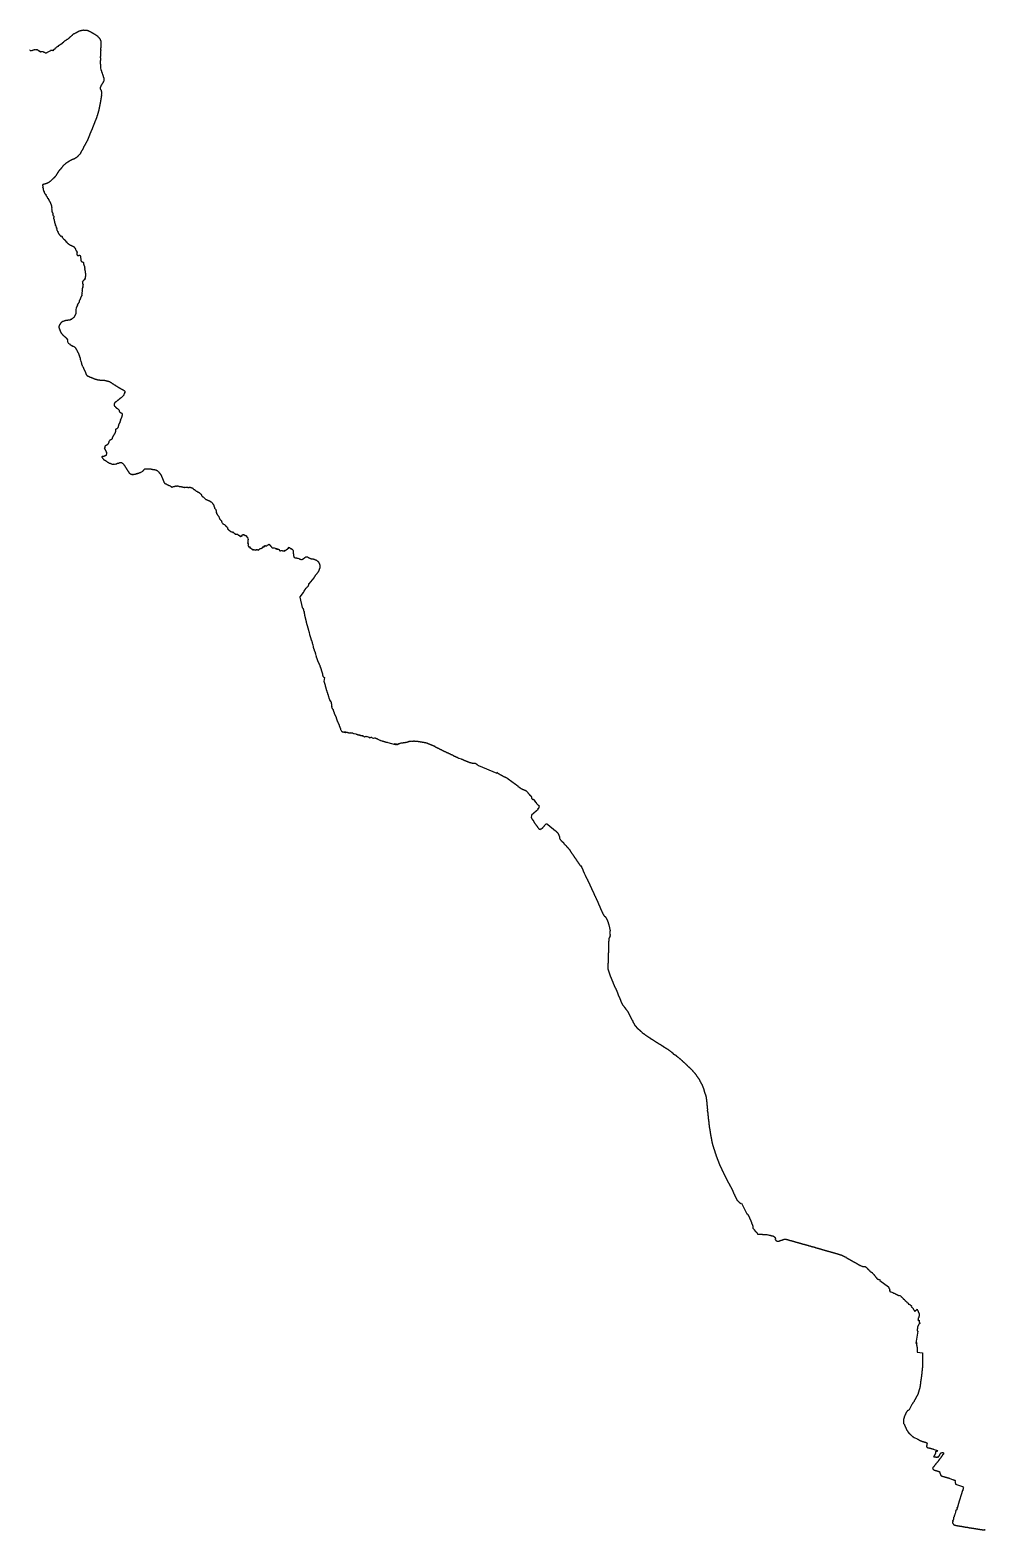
# Model space of a CAD drawing. Extents: x 226235 to 230811, y 317203 to 324386.
import ezdxf

# ---------------------------------------------------------------- set-up
doc = ezdxf.new("R2010")
doc.units = 0
doc.layers.add('LINE_FEATURE_', color=7, linetype='CONTINUOUS')

msp = doc.modelspace()

# ---------------------------------------------------------------- linework, layer by layer
at = {"layer": 'LINE_FEATURE_'}
msp.add_lwpolyline([(226236.206986, 324290.292702), (226235.38893, 324288.335125), (226236.802729, 324287.788617), (226238.490506, 324287.202764), (226240.058778, 324286.718684), (226241.570394, 324286.284454), (226242.764588, 324287.667466), (226244.290496, 324287.879952), (226246.067076, 324288.139009), (226248.432756, 324289.783268), (226250.019816, 324290.243216), (226251.651947, 324290.494134), (226253.291477, 324290.63877), (226254.992091, 324290.688522), (226256.175239, 324291.644708), (226257.764352, 324291.8217), (226259.101706, 324292.221537), (226260.350342, 324292.508786), (226264.429875, 324290.205052), (226265.339831, 324291.835956), (226267.435711, 324291.56281), (226269.067117, 324291.550803), (226269.858082, 324291.822003), (226272.678843, 324289.417706), (226273.849251, 324289.581538), (226274.584211, 324289.503648), (226274.645055, 324289.187945), (226275.451609, 324288.609779), (226276.366996, 324287.3583), (226277.199494, 324285.574123), (226278.075061, 324284.87188), (226279.362004, 324284.668182), (226281.100575, 324284.363955), (226281.342209, 324285.123276), (226281.914405, 324284.500468), (226282.202163, 324283.459917), (226283.156625, 324282.75894), (226283.407164, 324282.341971), (226284.957095, 324280.489748), (226286.218194, 324280.537894), (226288.368101, 324282.343936), (226289.661838, 324283.155707), (226290.904554, 324283.083134), (226292.116972, 324282.32988), (226293.698227, 324281.774284), (226294.896782, 324282.114301), (226296.152174, 324282.329783), (226297.531863, 324281.928452), (226298.888758, 324281.314792), (226300.224968, 324280.726228), (226301.839275, 324280.139161), (226303.199882, 324279.482967), (226304.596122, 324278.758332), (226306.021171, 324278.063441), (226307.370259, 324277.332001), (226308.513746, 324276.76497), (226310.019952, 324276.329377), (226311.446304, 324276.197368), (226312.736193, 324276.426187), (226314.194367, 324276.815613), (226315.615751, 324277.507223), (226316.736382, 324277.96537), (226318.391976, 324278.558269), (226319.88702, 324279.071075), (226319.950996, 324278.982571), (226335.452388, 324287.07631), (226334.2332, 324286.914791), (226334.543264, 324286.962835), (226335.193848, 324286.793155), (226336.052762, 324287.525725), (226336.706578, 324288.382779), (226338.049008, 324288.966594), (226339.310513, 324289.371249), (226340.685286, 324289.808573), (226341.178186, 324289.240393), (226342.599122, 324288.614711), (226343.427204, 324288.666658), (226344.299667, 324288.186837), (226344.810432, 324287.841434), (226345.452355, 324287.990651), (226345.906632, 324288.035445), (226347.048881, 324288.298811), (226347.296208, 324288.850299), (226348.061392, 324289.223682), (226348.957968, 324289.681121), (226349.884933, 324290.137006), (226350.356337, 324290.762824), (226350.411555, 324291.295797), (226350.026152, 324291.771316), (226349.591579, 324292.556686), (226350.213292, 324292.816151), (226351.159419, 324293.376931), (226351.129327, 324294.235264), (226352.427543, 324294.605878), (226353.433349, 324295.004994), (226354.543423, 324295.500822), (226355.635473, 324296.25332), (226356.003353, 324296.274058), (226356.83013, 324296.402381), (226357.830917, 324296.87388), (226358.220715, 324297.328866), (226358.310051, 324298.045051), (226358.241534, 324298.970065), (226358.035652, 324300.034091), (226359.69292, 324300.75165), (226360.348674, 324301.446706), (226360.819634, 324301.937589), (226362.110133, 324302.644865), (226362.998038, 324303.605135), (226363.801521, 324304.548205), (226364.699034, 324304.863118), (226365.562011, 324305.471938), (226366.518838, 324306.113596), (226367.35182, 324306.862572), (226368.496038, 324307.823031), (226369.808928, 324308.419752), (226370.770697, 324308.51339), (226372.014748, 324308.828999), (226372.426481, 324309.669641), (226373.285605, 324310.617567), (226373.820767, 324311.586282), (226374.373694, 324312.393497), (226376.047738, 324312.435998), (226376.853014, 324313.480942), (226377.580622, 324314.230068), (226378.395465, 324314.800992), (226379.216447, 324315.445771), (226379.812755, 324316.098324), (226380.587623, 324316.899575), (226381.843056, 324317.144106), (226383.518388, 324317.475353), (226384.552974, 324318.258491), (226385.231607, 324318.302887), (226386.067743, 324318.863755), (226387.089617, 324319.520567), (226387.778325, 324320.604094), (226388.92864, 324321.104532), (226390.113437, 324321.869812), (226390.66772, 324322.890626), (226391.599107, 324323.86485), (226392.414405, 324324.620178), (226393.406402, 324325.336646), (226394.066662, 324326.539266), (226394.894751, 324327.327182), (226396.093079, 324327.694295), (226396.555542, 324327.730255), (226397.531094, 324327.792368), (226398.002074, 324328.761904), (226397.959718, 324329.355233), (226398.411732, 324329.922776), (226398.944707, 324330.965709), (226399.831664, 324331.951386), (226400.874997, 324332.566484), (226401.703365, 324333.397501), (226402.667481, 324334.190464), (226403.784214, 324335.04171), (226405.009269, 324335.49223), (226406.257057, 324336.012641), (226407.30178, 324336.528074), (226408.49176, 324337.151797), (226409.385174, 324338.035513), (226410.384248, 324338.871727), (226411.453422, 324339.472805), (226412.692165, 324340.266456), (226413.802607, 324341.077586), (226414.691595, 324341.276412), (226415.97145, 324341.974529), (226417.076273, 324342.641487), (226418.151912, 324343.449287), (226419.191193, 324344.196491), (226419.95988, 324344.980167), (226421.121774, 324345.968427), (226422.320058, 324346.99827), (226423.276537, 324347.845912), (226424.22777, 324348.708345), (226424.863172, 324349.687203), (226425.839531, 324350.74157), (226427.234894, 324351.577171), (226427.934438, 324352.436097), (226428.614065, 324353.287043), (226429.77029, 324354.385422), (226430.911457, 324355.112379), (226431.813754, 324355.896725), (226433.051809, 324356.882075), (226433.865205, 324357.813498), (226435.156139, 324358.898371), (226436.216653, 324359.709449), (226437.246221, 324360.493168), (226438.403152, 324361.280592), (226439.435712, 324362.220348), (226440.111444, 324363.112917), (226440.866039, 324364.173411), (226441.908471, 324365.174692), (226443.06621, 324366.34122), (226444.172214, 324367.097502), (226445.435326, 324367.513827), (226446.794868, 324368.256398), (226447.750674, 324368.750304), (226448.991869, 324368.893138), (226450.0949, 324369.29031), (226450.874718, 324369.84355), (226452.037198, 324370.635375), (226453.076283, 324371.376821), (226454.141424, 324371.758803), (226454.725755, 324371.957711), (226454.710738, 324371.586055), (226454.990051, 324371.76667), (226455.533413, 324372.545123), (226456.465318, 324372.823415), (226457.748768, 324373.46073), (226458.836626, 324374.440792), (226460.119583, 324375.110847), (226461.491712, 324375.8821), (226462.951724, 324376.596822), (226464.42041, 324377.257917), (226465.767229, 324377.918499), (226467.07774, 324378.83765), (226468.446454, 324379.793475), (226469.740646, 324380.555562), (226471.218109, 324381.131013), (226472.630876, 324381.679588), (226474.153446, 324381.952529), (226475.663878, 324382.333216), (226477.089485, 324382.97046), (226478.460139, 324383.487692), (226479.990781, 324383.798322), (226481.501924, 324384.020892), (226483.152457, 324384.314098), (226484.715544, 324384.650416), (226486.278643, 324384.893859), (226487.804674, 324385.056901), (226489.523291, 324385.188361), (226491.164763, 324385.680461), (226492.665519, 324385.650971), (226494.455653, 324385.242384), (226496.082675, 324385.281591), (226497.648916, 324385.168315), (226499.343941, 324385.023783), (226501.016467, 324385.04616), (226502.618716, 324384.882494), (226504.225222, 324384.779882), (226505.81913, 324384.293607), (226507.482543, 324384.240587), (226508.91841, 324384.201804), (226510.457919, 324383.508268), (226512.095193, 324383.013639), (226513.582682, 324382.754466), (226515.093311, 324381.97178), (226516.573267, 324381.312806), (226518.019891, 324380.802951), (226519.563958, 324380.334978), (226521.10793, 324379.837449), (226522.574564, 324379.192818), (226523.96128, 324378.258403), (226525.381434, 324377.433441), (226526.750372, 324376.568633), (226527.98479, 324375.844219), (226529.246507, 324374.981573), (226530.647832, 324374.025104), (226532.016988, 324373.305683), (226533.339076, 324372.423985), (226534.772203, 324371.40593), (226536.203204, 324370.874138), (226537.457292, 324369.983421), (226539.114122, 324368.837969), (226540.586675, 324368.247252), (226542.084074, 324367.569754), (226543.335755, 324367.061478), (226544.659836, 324365.904705), (226546.113688, 324365.307063), (226547.236027, 324364.644199), (226548.411572, 324363.66532), (226549.587131, 324362.906538), (226550.81008, 324362.046199), (226552.029823, 324361.467916), (226553.302749, 324360.868887), (226554.686416, 324359.992666), (226555.649218, 324359.080821), (226557.166784, 324358.47778), (226558.088749, 324357.141886), (226559.176511, 324355.986004), (226559.963635, 324354.601826), (226561.192206, 324353.561984), (226562.284873, 324352.350061), (226563.54542, 324351.234832), (226564.594532, 324350.1621), (226565.660682, 324348.728038), (226566.760556, 324347.422639), (226567.762138, 324346.032566), (226568.722638, 324344.891012), (226569.695982, 324343.699306), (226570.697973, 324342.287125), (226571.446001, 324341.053035), (226572.061899, 324339.139819), (226572.775097, 324337.597314), (226573.258003, 324336.17222), (226573.661042, 324334.707325), (226574.179284, 324333.10459), (226574.348605, 324331.622084), (226574.427098, 324330.012968), (226574.538427, 324328.414145), (226574.87462, 324326.875254), (226575.047168, 324325.317245), (226575.072612, 324323.733337), (226575.208214, 324322.117875), (226574.872138, 324320.726612), (226574.724017, 324319.191113), (226574.947606, 324317.712436), (226575.084079, 324316.238335), (226575.123984, 324314.812538), (226575.009193, 324313.434267), (226574.924401, 324312.047656), (226574.88379, 324310.671222), (226574.871601, 324309.189767), (226575.206806, 324307.778417), (226574.936685, 324306.503018), (226574.826813, 324305.135586), (226574.845933, 324303.809488), (226574.701168, 324302.362016), (226574.456442, 324300.926164), (226574.197146, 324299.522446), (226573.765067, 324297.992579), (226573.547712, 324296.455396), (226573.684713, 324294.751752), (226573.899901, 324293.177609), (226573.987744, 324291.618132), (226574.051378, 324290.094052), (226574.152406, 324288.700186), (226574.117142, 324287.12634), (226574.008269, 324285.544309), (226574.000265, 324283.944521), (226573.861688, 324282.445011), (226573.448314, 324280.912321), (226573.57821, 324279.170786), (226573.531266, 324277.571447), (226573.588636, 324276.211045), (226573.626486, 324274.632276), (226573.598194, 324273.156596), (226573.540067, 324271.520023), (226573.482266, 324270.017206), (226573.965855, 324268.361293), (226573.478372, 324266.957804), (226573.321839, 324265.339762), (226573.201389, 324263.720424), (226572.946055, 324262.169405), (226572.734573, 324260.625604), (226572.616143, 324259.013172), (226572.389413, 324257.378224), (226572.325264, 324255.782128), (226572.383327, 324254.208311), (226572.505644, 324252.63561), (226572.750009, 324251.061397), (226572.989808, 324249.641453), (226573.216666, 324248.112048), (226573.616961, 324246.832744), (226573.432988, 324245.182136), (226573.344748, 324243.627667), (226573.254006, 324242.109068), (226573.091602, 324240.622929), (226572.891087, 324239.075182), (226572.150116, 324238.080467), (226572.11076, 324236.462653), (226572.148087, 324234.886657), (226572.305805, 324233.397122), (226572.405839, 324231.897385), (226572.41723, 324230.317891), (226572.35244, 324228.814017), (226572.340728, 324227.298921), (226572.348141, 324225.755255), (226572.37709, 324224.219274), (226572.50189, 324222.696087), (226572.743281, 324221.195869), (226573.003948, 324219.692442), (226573.105606, 324218.174498), (226573.0925, 324216.630077), (226573.057014, 324215.077347), (226573.064374, 324213.527319), (226573.13165, 324212.047814), (226573.321916, 324210.572972), (226573.529366, 324209.078997), (226573.401622, 324207.204836), (226573.463156, 324205.674647), (226573.469855, 324204.088643), (226574.31777, 324202.79514), (226573.968095, 324201.212537), (226574.340625, 324199.766163), (226574.709849, 324198.340652), (226575.088511, 324196.831829), (226575.353408, 324195.366874), (226575.765106, 324193.902824), (226576.168809, 324192.407574), (226576.673444, 324190.879851), (226577.249578, 324189.365883), (226577.716819, 324187.9295), (226578.121313, 324186.361225), (226578.449727, 324184.871993), (226578.842579, 324183.477267), (226579.321377, 324181.975482), (226578.940918, 324180.779426), (226581.378011, 324180.816993), (226581.48987, 324178.657737), (226581.97135, 324177.167859), (226582.110896, 324174.803088), (226582.581998, 324173.375605), (226583.285103, 324171.889559), (226583.803977, 324170.485754), (226584.331627, 324169.125606), (226584.860723, 324167.700426), (226585.368839, 324166.224667), (226585.805794, 324164.746556), (226586.012667, 324163.304801), (226586.713189, 324161.82236), (226587.173141, 324160.334314), (226587.632138, 324158.855198), (226587.913213, 324157.446676), (226588.4138, 324155.968228), (226588.760081, 324154.48915), (226589.413984, 324152.888805), (226589.502885, 324151.01691), (226589.376159, 324149.431606), (226589.469478, 324148.064632), (226589.545071, 324146.548294), (226589.598952, 324145.080245), (226589.542222, 324143.631563), (226589.283069, 324142.204631), (226588.820671, 324140.911852), (226588.16611, 324139.655052), (226587.417579, 324138.462286), (226586.731556, 324137.176647), (226585.956344, 324135.854365), (226585.432177, 324134.625537), (226584.544195, 324133.366104), (226583.739352, 324132.226599), (226582.867879, 324130.975128), (226582.306074, 324130.105254), (226581.374366, 324128.854601), (226580.667252, 324127.871958), (226580.003732, 324126.792171), (226579.571572, 324125.75902), (226579.08357, 324124.826898), (226578.447562, 324123.835049), (226578.078347, 324122.657283), (226577.520146, 324121.869679), (226576.895245, 324120.955261), (226576.144835, 324120.150788), (226575.485228, 324119.209936), (226575.02322, 324118.063208), (226574.758146, 324116.787832), (226574.09827, 324115.640834), (226573.527477, 324114.313591), (226573.270176, 324112.849929), (226572.867245, 324111.331105), (226572.30363, 324109.930062), (226571.987643, 324108.552576), (226571.831289, 324107.019028), (226571.897281, 324105.654806), (226572.159899, 324104.265387), (226572.585031, 324102.873515), (226573.035314, 324101.547802), (226573.703765, 324100.330812), (226574.425386, 324099.148604), (226575.1677, 324098.10747), (226575.65778, 324096.856567), (226576.115892, 324095.624954), (226576.464767, 324094.343387), (226576.751963, 324093.042262), (226577.041186, 324091.840485), (226577.393428, 324090.664554), (226577.57803, 324089.652653), (226577.706517, 324086.60021), (226577.500601, 324085.932938), (226577.569239, 324085.083356), (226577.703525, 324084.255402), (226577.512399, 324083.461368), (226577.43798, 324082.518423), (226577.507456, 324081.532874), (226577.447027, 324080.509158), (226577.305225, 324079.517358), (226577.317524, 324078.490561), (226577.373321, 324077.42286), (226577.578766, 324076.257215), (226577.166749, 324075.295106), (226577.396515, 324074.013288), (226577.544698, 324072.842589), (226577.66909, 324071.740107), (226577.750939, 324070.604703), (226577.531421, 324069.450114), (226577.197875, 324068.303087), (226577.032815, 324067.164494), (226577.050159, 324066.001952), (226576.737578, 324064.947296), (226576.366242, 324063.855802), (226576.322638, 324062.663169), (226576.015706, 324061.612952), (226575.814674, 324060.452635), (226575.814008, 324059.275689), (226575.091417, 324058.459032), (226574.882201, 324057.377444), (226575.506903, 324055.951441), (226574.765631, 324055.148536), (226574.548054, 324054.074825), (226574.344093, 324052.879599), (226574.801589, 324051.43901), (226574.64721, 324050.287649), (226574.327906, 324049.214358), (226573.972273, 324048.14794), (226573.808669, 324046.963976), (226573.626318, 324045.868431), (226573.457789, 324044.771262), (226573.164228, 324043.734676), (226572.877402, 324042.819091), (226572.649564, 324041.850707), (226572.631576, 324040.756324), (226572.497408, 324039.711833), (226572.204915, 324038.631262), (226571.99071, 324037.580963), (226571.837156, 324036.411002), (226571.664719, 324035.330637), (226571.40257, 324034.375583), (226571.15783, 324033.328248), (226570.980271, 324032.323734), (226570.911033, 324031.406036), (226570.790046, 324030.45985), (226570.551673, 324029.4943), (226570.368955, 324028.348466), (226570.022751, 324027.230317), (226569.858636, 324026.123083), (226569.598046, 324025.072844), (226569.372053, 324023.966963), (226569.133708, 324022.847225), (226569.08429, 324021.667493), (226568.828984, 324020.614764), (226568.491441, 324019.643077), (226568.387478, 324018.597739), (226568.252577, 324017.488903), (226568.01481, 324016.407147), (226567.700153, 324015.37803), (226567.38042, 324014.3101), (226567.324782, 324013.128741), (226567.28835, 324011.951909), (226566.902908, 324010.853783), (226566.556282, 324009.802829), (226566.255098, 324008.666855), (226566.014105, 324007.534825), (226565.764759, 324006.336116), (226565.537991, 324005.213498), (226565.279644, 324004.05575), (226565.090135, 324002.890679), (226564.871865, 324001.673161), (226564.588036, 324000.635072), (226564.325089, 323999.538875), (226563.950628, 323998.434972), (226563.623338, 323997.29546), (226563.310562, 323996.145872), (226563.060118, 323995.059644), (226562.774466, 323994.036084), (226562.446829, 323992.978076), (226562.090607, 323991.79302), (226561.811496, 323990.714655), (226561.537409, 323989.577819), (226561.214101, 323988.477845), (226560.815447, 323987.342635), (226560.488583, 323986.099878), (226560.241751, 323984.862495), (226559.905287, 323983.655843), (226559.573993, 323982.489379), (226559.09635, 323981.348415), (226558.704475, 323980.149967), (226558.401578, 323978.868356), (226558.171285, 323977.63985), (226557.711421, 323976.518707), (226557.360374, 323975.39605), (226556.926265, 323974.219165), (226556.416601, 323973.080344), (226556.048965, 323971.943219), (226555.867524, 323970.830036), (226555.607762, 323969.613305), (226555.04302, 323968.581115), (226554.608634, 323967.456937), (226554.115112, 323966.290565), (226553.71501, 323965.087804), (226553.366768, 323963.928864), (226552.850868, 323962.822607), (226552.313871, 323961.742094), (226551.768182, 323960.576223), (226551.512727, 323959.347942), (226551.135209, 323958.082694), (226550.637703, 323956.880871), (226550.297188, 323955.647232), (226549.746823, 323954.517076), (226549.12214, 323953.467386), (226548.723577, 323952.281498), (226548.373132, 323950.985453), (226547.905597, 323949.79071), (226547.425907, 323948.56397), (226546.878214, 323947.499039), (226546.465783, 323946.324093), (226546.074006, 323945.091482), (226545.628233, 323943.996791), (226545.196714, 323942.74794), (226544.757359, 323941.511943), (226544.256323, 323940.359789), (226543.835655, 323939.219388), (226543.509634, 323938.134849), (226542.523789, 323937.047254), (226542.412975, 323935.833053), (226542.029008, 323934.561189), (226541.546138, 323933.438318), (226541.046103, 323932.33192), (226540.718029, 323931.170234), (226540.225491, 323930.077724), (226539.335244, 323928.953176), (226539.087844, 323927.826577), (226538.621502, 323926.660408), (226538.221186, 323925.527641), (226537.81449, 323924.350182), (226537.155798, 323923.253783), (226536.623759, 323922.12207), (226536.12802, 323920.889676), (226535.654899, 323919.619713), (226535.216717, 323918.474853), (226534.771642, 323917.292686), (226534.290823, 323916.16602), (226533.873052, 323914.948313), (226533.471021, 323913.760626), (226532.942963, 323912.656703), (226532.614664, 323911.497469), (226532.248609, 323910.293731), (226531.671356, 323909.183747), (226531.15175, 323908.069007), (226530.830614, 323906.828329), (226530.33185, 323905.697948), (226529.800117, 323904.596672), (226529.292574, 323903.436156), (226528.799603, 323902.321215), (226528.221985, 323901.213978), (226527.683435, 323900.084505), (226527.118483, 323899.00706), (226526.609734, 323897.879023), (226526.174419, 323896.678209), (226525.724516, 323895.504537), (226525.233514, 323894.383217), (226524.804526, 323893.201153), (226524.146431, 323892.051235), (226523.500569, 323890.944388), (226523.061166, 323889.733845), (226522.619389, 323888.520019), (226522.17294, 323887.311456), (226521.817269, 323886.152581), (226521.38294, 323885.014388), (226520.897038, 323883.956467), (226520.411582, 323882.977239), (226520.607815, 323882.385181), (226520.395694, 323881.764026), (226520.349267, 323881.209873), (226519.721632, 323879.987335), (226518.980573, 323878.950119), (226518.483878, 323877.740584), (226518.158322, 323876.60155), (226517.785519, 323875.361653), (226517.313877, 323874.176786), (226516.936299, 323873.022596), (226516.530275, 323871.907339), (226515.9977, 323870.865681), (226515.52376, 323869.701647), (226514.939547, 323868.575542), (226514.466743, 323867.449934), (226514.058219, 323866.257265), (226513.548003, 323865.113126), (226512.890074, 323864.107279), (226512.436287, 323862.913994), (226512.104783, 323861.684273), (226511.670995, 323860.434774), (226511.260295, 323859.192806), (226510.735311, 323858.024276), (226510.178944, 323856.867135), (226509.610617, 323855.764362), (226509.036636, 323854.595848), (226508.448865, 323853.380558), (226507.910635, 323852.156968), (226507.302116, 323851.038575), (226506.589744, 323849.967493), (226505.919483, 323848.858809), (226505.155473, 323847.863663), (226504.500905, 323846.697999), (226503.877065, 323845.509154), (226503.326954, 323844.326391), (226502.705589, 323843.178527), (226502.009056, 323842.06511), (226501.335548, 323840.89659), (226500.655831, 323839.761479), (226499.955893, 323838.59883), (226499.299681, 323837.453484), (226498.678713, 323836.249959), (226498.026428, 323835.146401), (226497.403338, 323833.999208), (226496.508878, 323832.557809), (226496.159188, 323831.748162), (226495.340378, 323830.151062), (226494.685608, 323828.986179), (226494.141738, 323827.819607), (226493.690346, 323826.596944), (226493.067677, 323825.445878), (226492.272994, 323824.099333), (226491.541881, 323823.032559), (226491.104695, 323822.122493), (226490.524086, 323820.759222), (226490.042152, 323819.62835), (226489.527196, 323818.606587), (226488.967274, 323817.54008), (226488.370565, 323816.413385), (226487.815898, 323815.340355), (226487.191545, 323814.190661), (226486.742102, 323812.997079), (226486.361814, 323811.819127), (226485.577021, 323810.667645), (226484.886339, 323809.539082), (226484.202545, 323808.54511), (226483.516865, 323807.491715), (226483.018789, 323806.342076), (226482.538717, 323805.111417), (226481.22021, 323803.38162), (226480.775656, 323801.665885), (226480.196712, 323800.548892), (226479.45888, 323799.426453), (226478.811474, 323798.281883), (226478.095547, 323797.157256), (226477.408565, 323796.017284), (226476.724755, 323794.804109), (226475.91236, 323793.736628), (226475.030879, 323792.75937), (226474.232458, 323791.719954), (226473.551385, 323790.677494), (226472.764492, 323789.647372), (226471.946986, 323788.665119), (226471.122648, 323787.6778), (226470.204015, 323786.694379), (226470.720114, 323787.287297), (226469.879504, 323786.251871), (226466.789352, 323782.610007), (226465.791023, 323781.663524), (226464.699524, 323780.837606), (226463.725877, 323779.942255), (226462.759103, 323779.012651), (226461.836235, 323778.124995), (226460.845244, 323777.267464), (226459.698611, 323776.485716), (226458.616544, 323775.71329), (226457.462305, 323774.941731), (226456.226458, 323774.21571), (226455.127187, 323773.513728), (226453.999506, 323772.692044), (226452.817039, 323771.891393), (226451.716374, 323771.344232), (226450.612444, 323770.696321), (226449.538979, 323769.962655), (226448.507562, 323769.264225), (226447.601905, 323768.533188), (226446.515847, 323767.979226), (226445.344067, 323767.503278), (226444.177311, 323767.041356), (226442.930001, 323766.678507), (226441.698952, 323766.38103), (226440.490706, 323765.825032), (226439.231883, 323765.343539), (226437.937208, 323764.84118), (226436.741185, 323764.346724), (226435.522891, 323763.862432), (226434.382895, 323763.304156), (226433.172503, 323762.637277), (226431.989497, 323762.010809), (226430.737334, 323761.402734), (226429.530974, 323760.749324), (226428.294658, 323760.153707), (226427.141268, 323759.46259), (226425.858369, 323759.005646), (226424.826681, 323758.042216), (226423.638182, 323757.341565), (226422.459116, 323756.571413), (226421.171297, 323755.907388), (226420.02736, 323755.205545), (226419.02286, 323754.357645), (226417.913809, 323753.517779), (226416.712168, 323752.765725), (226415.530142, 323752.028262), (226414.173417, 323751.507226), (226413.061138, 323750.611321), (226411.880716, 323749.74222), (226410.71478, 323748.958789), (226409.55093, 323748.136064), (226408.28611, 323747.374395), (226407.140623, 323746.55737), (226405.837508, 323746.131902), (226405.289685, 323744.742436), (226404.16616, 323744.018799), (226402.812979, 323742.264451), (226395.638432, 323737.795558), (226395.371247, 323737.307843), (226393.558252, 323735.910314), (226393.380238, 323734.460584), (226393.018661, 323733.970584), (226392.530364, 323733.655422), (226392.210651, 323732.831459), (226391.6022, 323732.137294), (226391.065259, 323731.497655), (226390.816944, 323730.556697), (226390.165462, 323729.809551), (226389.421872, 323729.277873), (226388.799342, 323728.619245), (226388.56317, 323727.747681), (226387.946034, 323726.966797), (226387.138675, 323726.15781), (226386.628852, 323725.408405), (226386.020482, 323724.727365), (226385.32817, 323724.19191), (226384.662303, 323723.473678), (226384.098336, 323722.607056), (226383.472201, 323721.790109), (226382.746048, 323721.125543), (226381.981137, 323720.210239), (226381.564357, 323719.324173), (226380.931702, 323718.426894), (226379.959949, 323717.631914), (226379.402075, 323717.002311), (226378.466187, 323715.995565), (226377.660997, 323715.163054), (226376.800785, 323714.446401), (226375.95251, 323713.742586), (226375.263159, 323712.776674), (226374.545399, 323711.93511), (226373.873529, 323711.341134), (226373.325518, 323710.894352), (226373.112044, 323710.429009), (226373.02001, 323710.351166), (226373.027674, 323710.343328), (226373.192536, 323710.170072), (226373.020843, 323709.950979), (226372.543755, 323709.273653), (226371.908427, 323708.640218), (226371.333194, 323707.879189), (226370.799857, 323706.928246), (226370.19994, 323706.079455), (226369.65286, 323705.257929), (226369.020571, 323704.29202), (226368.59043, 323703.280199), (226368.059427, 323702.298685), (226367.403904, 323701.465294), (226366.653228, 323700.599451), (226366.163852, 323699.614404), (226365.785106, 323698.540552), (226365.388602, 323697.540292), (226364.849732, 323696.496869), (226364.166404, 323695.552707), (226363.484783, 323694.645473), (226363.161889, 323693.794212), (226362.799886, 323693.344966), (226362.205448, 323692.43065), (226361.687104, 323691.441481), (226361.212396, 323690.480284), (226360.630236, 323689.644712), (226359.841485, 323688.794876), (226359.220202, 323687.834457), (226358.623303, 323686.842985), (226357.945638, 323685.873143), (226357.157703, 323685.061382), (226356.340117, 323684.23005), (226355.583255, 323683.243828), (226354.79978, 323682.270015), (226353.921961, 323681.396863), (226353.029131, 323680.618106), (226352.137245, 323679.818219), (226351.312456, 323678.956341), (226350.503935, 323678.079311), (226349.765121, 323677.217533), (226348.990829, 323676.475081), (226348.095023, 323675.77306), (226347.270188, 323675.143547), (226346.448233, 323674.246127), (226345.610715, 323673.445912), (226344.79811, 323672.677316), (226343.973173, 323671.915168), (226343.221455, 323671.038968), (226342.491396, 323670.140274), (226341.676221, 323669.270679), (226340.773321, 323668.552243), (226339.899139, 323667.794152), (226339.008154, 323667.012687), (226338.220403, 323666.216257), (226337.386509, 323665.33399), (226336.478327, 323664.550715), (226335.629286, 323663.706035), (226334.795914, 323662.795538), (226333.806033, 323661.78951), (226333.015408, 323661.193064), (226331.918636, 323660.473838), (226330.93555, 323659.793419), (226329.914889, 323658.985965), (226328.973606, 323658.138168), (226327.961819, 323657.334756), (226326.937312, 323656.656966), (226325.833612, 323656.064005), (226324.745589, 323655.494632), (226323.749252, 323654.993446), (226322.695476, 323654.269007), (226321.601906, 323653.735071), (226320.638779, 323653.200961), (226319.67172, 323652.662094), (226318.703384, 323652.117149), (226317.763591, 323651.645289), (226316.775419, 323651.385109), (226315.823994, 323651.22071), (226315.008361, 323650.847345), (226314.214569, 323650.324346), (226313.363091, 323650.004887), (226312.551734, 323649.810558), (226311.781529, 323649.493503), (226310.772299, 323649.213747), (226309.746162, 323648.99846), (226308.811076, 323648.690416), (226307.924043, 323648.361784), (226306.93563, 323648.110275), (226305.918129, 323647.900873), (226304.841157, 323647.614676), (226303.859052, 323647.300346), (226302.869131, 323647.076867), (226302.013498, 323646.942915), (226301.160552, 323646.654456), (226300.269783, 323646.352449), (226299.366567, 323646.237778), (226298.602901, 323645.892086), (226298.080698, 323645.488834), (226297.625355, 323645.354355), (226296.410831, 323644.068444), (226296.095701, 323643.600346), (226295.89654, 323642.495032), (226295.620184, 323642.040399), (226295.426095, 323641.06124), (226295.741754, 323639.973859), (226296.165232, 323638.8924), (226296.337379, 323637.903588), (226296.183278, 323637.072595), (226296.441672, 323636.025033), (226296.750187, 323635.116146), (226296.831438, 323634.36152), (226296.550467, 323633.629367), (226296.626029, 323632.647617), (226296.352275, 323632.864532), (226295.454438, 323632.058955), (226297.609097, 323630.2905), (226297.894545, 323629.223458), (226298.229153, 323628.402824), (226298.330514, 323627.405439), (226298.557987, 323626.051133), (226298.911539, 323625.154951), (226299.088927, 323624.231936), (226298.943286, 323623.382989), (226299.030967, 323622.729602), (226298.826592, 323622.204544), (226298.929761, 323621.939333), (226299.022267, 323620.735444), (226298.908767, 323619.95908), (226298.816519, 323618.912626), (226299.475499, 323618.566549), (226299.520419, 323616.672561), (226299.778734, 323615.674303), (226300.1092, 323614.603), (226301.061973, 323614.668907), (226301.631802, 323613.729736), (226301.603133, 323611.229664), (226302.845317, 323612.218476), (226302.579989, 323609.037575), (226303.092497, 323607.981889), (226303.727522, 323607.066097), (226304.278172, 323606.060618), (226305.032557, 323604.914646), (226305.549159, 323603.9271), (226306.234619, 323602.840698), (226306.844986, 323601.818286), (226307.528552, 323600.781547), (226308.60487, 323598.763575), (226309.557251, 323597.569637), (226311.140178, 323598.884584), (226311.88326, 323597.741128), (226311.555593, 323594.38635), (226312.176734, 323593.344041), (226312.995008, 323592.484702), (226313.680008, 323591.430673), (226314.324475, 323590.350439), (226314.841403, 323589.298248), (226315.544622, 323588.285313), (226316.792219, 323587.266699), (226316.950584, 323586.25614), (226317.610017, 323585.389006), (226318.049292, 323584.241827), (226319.886647, 323581.13205), (226321.869943, 323581.014295), (226322.550609, 323577.182759), (226323.175538, 323576.109138), (226323.775602, 323575.099765), (226324.224116, 323574.142577), (226324.847314, 323573.275498), (226325.982949, 323573.703569), (226326.03192, 323571.486149), (226326.297732, 323570.399253), (226326.783238, 323569.306926), (226327.753972, 323569.770967), (226327.816088, 323567.084385), (226328.276458, 323566.075917), (226328.971997, 323565.008396), (226329.733951, 323563.989513), (226330.38455, 323562.959584), (226330.96962, 323561.862543), (226331.353182, 323560.738848), (226331.59461, 323559.697835), (226331.998974, 323558.722659), (226332.936202, 323558.669556), (226333.377334, 323557.679902), (226333.707645, 323555.597867), (226334.18708, 323554.48057), (226334.626587, 323553.338194), (226335.100486, 323552.241832), (226335.329248, 323551.125814), (226336.013928, 323550.698422), (226336.485947, 323549.63148), (226337.036965, 323548.504886), (226337.361282, 323547.385883), (226337.605396, 323546.253281), (226337.969673, 323544.985995), (226338.374451, 323543.849095), (226338.492914, 323542.70835), (226338.553727, 323541.669796), (226338.549417, 323540.443117), (226338.359944, 323539.121954), (226338.260987, 323538.163706), (226341.170003, 323536.320625), (226340.45759, 323534.766863), (226339.843754, 323534.191318), (226339.283342, 323533.348982), (226339.125459, 323532.145147), (226340.581669, 323530.060109), (226339.948976, 323528.822781), (226338.989636, 323528.549519), (226339.573747, 323526.631766), (226339.270478, 323526.103008), (226339.350176, 323524.817342), (226339.568004, 323523.666278), (226339.745463, 323522.5561), (226339.914239, 323521.311105), (226340.106789, 323520.101365), (226340.235691, 323518.942885), (226340.586986, 323517.820574), (226340.863368, 323516.642328), (226340.980915, 323515.635625), (226341.019559, 323514.417505), (226341.498838, 323513.561596), (226341.887809, 323512.012969), (226342.189331, 323511.343509), (226347.047273, 323505.098708), (226344.000829, 323502.818645), (226344.149839, 323501.993406), (226344.315894, 323501.101281), (226344.444744, 323499.118699), (226344.84091, 323498.052296), (226346.622473, 323498.008903), (226349.202879, 323493.674009), (226349.126704, 323491.794878), (226349.17546, 323490.850211), (226349.202794, 323487.693036), (226347.662838, 323486.839642), (226348.366041, 323483.392472), (226348.652469, 323483.043313), (226348.92536, 323481.800239), (226350.424265, 323479.593213), (226350.683806, 323478.402919), (226351.865446, 323471.633245), (226352.133552, 323470.405725), (226353.37122, 323464.9487), (226353.161224, 323463.029839), (226354.033283, 323462.77569), (226353.853631, 323460.776598), (226354.037558, 323459.799971), (226354.305229, 323458.797195), (226354.432998, 323457.88027), (226354.09511, 323456.819784), (226356.031157, 323456.77098), (226358.364456, 323453.675976), (226355.448066, 323453.28275), (226355.904419, 323452.368791), (226356.152601, 323451.26537), (226358.268338, 323450.224085), (226359.420133, 323448.733191), (226358.870784, 323447.728692), (226359.267392, 323446.965227), (226360.506617, 323442.48878), (226361.311994, 323441.945412), (226360.928059, 323439.851946), (226361.635994, 323439.458697), (226361.790757, 323437.458885), (226362.779718, 323437.93107), (226363.755436, 323436.852232), (226362.020929, 323434.160883), (226362.549456, 323432.952895), (226364.576597, 323433.517771), (226363.210732, 323430.689171), (226363.583134, 323429.639924), (226364.278376, 323428.505946), (226364.625723, 323427.257416), (226365.302846, 323426.097574), (226365.801575, 323424.95121), (226366.476109, 323423.868191), (226365.88018, 323422.760511), (226367.646444, 323422.984643), (226368.084387, 323421.873285), (226369.186093, 323421.016872), (226368.332508, 323418.456327), (226368.787501, 323417.209315), (226369.333886, 323416.190741), (226370.192247, 323415.234391), (226370.839416, 323414.271861), (226371.212296, 323413.108048), (226371.688508, 323411.998985), (226372.234287, 323410.99757), (226373.007012, 323410.010026), (226373.891146, 323409.094577), (226374.658184, 323408.156312), (226375.304926, 323407.11409), (226375.987537, 323405.983078), (226376.644919, 323404.930813), (226377.602294, 323404.079529), (226378.462808, 323403.06582), (226379.255496, 323401.879763), (226380.068743, 323400.979292), (226380.832093, 323400.090115), (226381.696608, 323399.121408), (226382.853523, 323398.206376), (226383.905273, 323397.467402), (226386.178851, 323399.261), (226386.381814, 323396.425636), (226388.561232, 323398.126564), (226389.787414, 323397.073442), (226390.265595, 323392.995841), (226390.38468, 323391.954826), (226390.413089, 323390.963446), (226391.712461, 323391.405331), (226392.28036, 323389.071434), (226393.146393, 323388.243067), (226394.218073, 323387.390316), (226394.871993, 323386.492287), (226395.855581, 323385.723558), (226396.673177, 323384.742273), (226397.573871, 323383.90296), (226398.600543, 323383.412768), (226399.554956, 323382.688038), (226400.249924, 323381.022847), (226401.598296, 323380.292301), (226402.527851, 323380.0844), (226403.311493, 323379.330443), (226403.890959, 323377.209288), (226404.862685, 323376.226459), (226405.676228, 323375.289579), (226406.418108, 323374.195662), (226407.460318, 323375.455412), (226407.771312, 323371.978574), (226408.760114, 323370.993094), (226409.947943, 323372.745058), (226410.881162, 323370.835831), (226411.44243, 323369.600471), (226412.187463, 323368.4133), (226413.052856, 323367.231043), (226413.852118, 323366.203541), (226414.804405, 323365.286742), (226415.692032, 323364.18839), (226416.668818, 323363.3158), (226417.940625, 323362.553701), (226419.161609, 323361.592289), (226420.111226, 323359.99812), (226421.151472, 323359.253832), (226422.366972, 323359.351946), (226423.396346, 323358.626936), (226424.60117, 323358.023662), (226425.836318, 323357.437844), (226427.011336, 323356.79173), (226428.267908, 323356.000331), (226429.523469, 323355.39644), (226430.843126, 323354.933228), (226432.148643, 323354.427949), (226433.351709, 323353.83127), (226434.6611, 323353.36847), (226435.924292, 323352.7739), (226437.154294, 323352.261906), (226438.312822, 323351.784666), (226439.436156, 323351.237865), (226440.440714, 323350.597358), (226441.460033, 323349.895521), (226442.44672, 323349.299296), (226443.476813, 323348.68215), (226444.814244, 323348.201893), (226445.927367, 323347.533028), (226446.662537, 323346.555443), (226447.093401, 323345.866627), (226447.721762, 323344.938956), (226448.398821, 323343.899645), (226449.102827, 323342.988858), (226449.889239, 323341.883211), (226451.119235, 323340.949199), (226451.790211, 323339.55567), (226452.369462, 323338.480251), (226452.916767, 323337.373014), (226453.358627, 323336.363586), (226453.578743, 323335.295078), (226454.208595, 323334.802303), (226454.433279, 323333.620301), (226454.348752, 323333.292488), (226456.890533, 323328.46876), (226457.355552, 323328.094072), (226457.948208, 323327.845882), (226458.445703, 323327.146535), (226459.687375, 323326.668823), (226460.069157, 323325.91359), (226459.510311, 323324.96746), (226459.456123, 323323.940972), (226459.505587, 323323.929023), (226459.797052, 323323.089065), (226460.273881, 323321.985948), (226460.230222, 323320.70134), (226461.115445, 323319.551761), (226460.655667, 323318.120118), (226460.176662, 323317.137785), (226460.482533, 323316.214895), (226460.396191, 323315.011955), (226460.523691, 323314.057978), (226460.189364, 323312.942065), (226460.297898, 323311.781361), (226460.687619, 323310.988182), (226460.468448, 323309.861877), (226460.940838, 323308.740705), (226461.266001, 323307.727703), (226461.68049, 323306.821008), (226462.555202, 323306.048222), (226463.659128, 323305.683271), (226464.608497, 323305.220652), (226465.278247, 323305.33802), (226465.963229, 323305.423104), (226466.848715, 323305.440578), (226467.591092, 323305.827396), (226468.328562, 323306.055959), (226469.128545, 323306.054011), (226470.013695, 323306.247171), (226470.540541, 323307.05681), (226471.223484, 323306.654857), (226472.180029, 323306.639557), (226472.745895, 323307.301226), (226473.6458, 323308.101846), (226474.426399, 323307.868613), (226474.71387, 323307.413729), (226474.903493, 323305.297564), (226477.079097, 323303.44901), (226476.398232, 323301.867206), (226477.112767, 323302.496518), (226477.13671, 323299.842353), (226477.842034, 323298.773518), (226478.014312, 323298.849591), (226477.99155, 323296.485068), (226478.922442, 323288.960268), (226479.057038, 323287.644104), (226478.955362, 323286.641282), (226478.771208, 323285.766748), (226478.828718, 323285.028433), (226479.159896, 323283.788805), (226479.506665, 323283.036167), (226479.592075, 323282.329179), (226479.638464, 323281.44757), (226481.004234, 323279.969228), (226480.895987, 323279.257771), (226480.913601, 323278.72772), (226482.335899, 323277.171805), (226482.162133, 323277.126656), (226483.729272, 323275.825936), (226484.065206, 323275.831642), (226484.68426, 323275.622751), (226486.024219, 323275.347268), (226486.898606, 323275.140011), (226487.906721, 323274.087542), (226489.26381, 323274.592285), (226489.837735, 323274.09955), (226490.495551, 323273.323846), (226491.288564, 323272.524543), (226491.478636, 323271.43512), (226491.452697, 323270.429669), (226491.457996, 323269.454877), (226491.962394, 323267.924911), (226492.114779, 323266.829099), (226491.870248, 323265.567216), (226492.681021, 323264.693167), (226492.25438, 323264.001126), (226492.747713, 323262.678943), (226492.653239, 323262.087986), (226493.497404, 323261.075836), (226493.8356, 323260.239715), (226493.928722, 323258.938357), (226494.317705, 323258.233105), (226494.640009, 323257.178346), (226494.997763, 323256.401574), (226495.559193, 323255.335363), (226495.826445, 323254.432257), (226495.891214, 323253.46268), (226496.179013, 323252.74592), (226496.499547, 323251.489687), (226496.361686, 323250.299708), (226496.710609, 323249.577956), (226497.176043, 323248.723799), (226497.265606, 323247.761419), (226497.500057, 323246.7572), (226497.453503, 323245.952264), (226497.459788, 323245.526435), (226497.92737, 323244.695506), (226497.837461, 323243.481997), (226497.420229, 323242.804085), (226497.110084, 323241.899622), (226497.340186, 323240.688657), (226497.505393, 323239.452833), (226497.773025, 323238.479071), (226497.776968, 323237.068728), (226498.355686, 323235.581497), (226498.469629, 323234.45621), (226498.948673, 323233.084619), (226499.156024, 323231.920506), (226499.196823, 323230.685254), (226499.449347, 323230.316574), (226499.626191, 323229.285158), (226499.845623, 323228.112126), (226499.780445, 323226.958642), (226499.857865, 323225.847497), (226500.020778, 323225.218054), (226500.115128, 323223.603715), (226500.433917, 323222.58713), (226500.926163, 323221.966922), (226501.244575, 323221.115419), (226501.359638, 323219.976827), (226501.391619, 323219.139291), (226501.500513, 323218.129113), (226501.595449, 323217.010621), (226501.807872, 323216.979902), (226501.632937, 323208.797079), (226501.284098, 323204.516941), (226500.485632, 323204.754816), (226500.275522, 323203.028394), (226500.752844, 323202.750647), (226500.133688, 323201.447682), (226500.15201, 323200.73225), (226499.967175, 323200.533142), (226500.021265, 323199.877002), (226499.11914, 323196.395976), (226498.520095, 323194.041335), (226498.699953, 323195.001836), (226498.065921, 323193.105301), (226499.5272, 323193.825046), (226498.041738, 323193.138886), (226498.347457, 323190.53634), (226497.806237, 323190.555203), (226496.083537, 323189.481747), (226494.616916, 323189.82871), (226495.087623, 323187.87556), (226493.601372, 323188.283021), (226492.873841, 323187.528127), (226491.632468, 323186.169483), (226490.794557, 323185.626831), (226491.695423, 323185.431962), (226489.810498, 323183.845045), (226489.290835, 323183.0028), (226488.775915, 323182.41395), (226488.31961, 323181.770864), (226486.555782, 323180.601397), (226486.315778, 323179.500329), (226486.073373, 323178.808844), (226486.473003, 323178.054733), (226486.292939, 323177.312366), (226486.334416, 323176.063979), (226486.438917, 323175.186714), (226487.283808, 323173.056135), (226487.602191, 323172.25205), (226487.555326, 323172.430693), (226488.190113, 323170.523142), (226488.451879, 323170.623023), (226488.796228, 323168.557723), (226489.471053, 323168.552473), (226489.40521, 323167.348206), (226489.106054, 323165.947524), (226488.795674, 323164.890907), (226488.79606, 323164.04017), (226488.64823, 323163.103968), (226489.209379, 323162.559593), (226488.632537, 323161.079312), (226488.866576, 323160.906707), (226487.792949, 323156.765252), (226487.949418, 323156.445471), (226487.66449, 323155.925454), (226487.654455, 323155.180737), (226487.709606, 323154.842848), (226487.822636, 323154.866016), (226487.251192, 323150.164716), (226486.702238, 323149.640571), (226486.018617, 323149.087279), (226486.086687, 323148.124426), (226485.366921, 323147.788071), (226485.256919, 323146.971784), (226485.337627, 323146.241061), (226485.097, 323145.776297), (226485.89352, 323144.427482), (226485.676779, 323143.829524), (226485.688731, 323142.655994), (226485.890648, 323141.788923), (226485.64638, 323140.962983), (226485.495755, 323140.033194), (226485.857306, 323139.673828), (226485.573683, 323138.117884), (226484.510723, 323137.671836), (226485.334362, 323136.278203), (226485.401341, 323135.664925), (226485.344859, 323134.671431), (226485.496271, 323134.767361), (226485.243535, 323133.773532), (226484.918396, 323132.393862), (226484.478924, 323131.56899), (226484.623763, 323130.29864), (226483.440825, 323130.527492), (226484.870921, 323127.994777), (226483.233465, 323128.04255), (226484.674074, 323126.17205), (226484.421516, 323124.862658), (226484.222701, 323124.309214), (226484.220044, 323123.356368), (226484.293583, 323122.301415), (226484.002079, 323121.261376), (226483.777525, 323120.393707), (226482.704354, 323120.178245), (226483.871191, 323118.25681), (226482.404802, 323118.268034), (226483.623922, 323116.62891), (226483.635764, 323115.80037), (226483.467538, 323114.883081), (226483.630204, 323114.08268), (226483.100513, 323113.083317), (226482.790737, 323113.158626), (226482.561539, 323112.513354), (226482.439731, 323111.918277), (226482.26991, 323111.419066), (226481.812743, 323111.001145), (226481.780723, 323110.524074), (226481.330691, 323109.876174), (226481.062247, 323109.288075), (226480.708089, 323108.501571), (226480.219058, 323107.826024), (226479.886853, 323107.458569), (226479.496671, 323106.889272), (226479.339416, 323106.180585), (226478.776232, 323105.856177), (226478.64691, 323105.084178), (226478.166068, 323104.710853), (226477.906005, 323103.859191), (226477.785776, 323103.103505), (226477.456321, 323102.211123), (226477.108644, 323101.247305), (226477.001193, 323100.653556), (226476.720149, 323099.906842), (226476.399382, 323098.902082), (226476.371185, 323097.885585), (226475.982159, 323097.181973), (226475.374803, 323096.504747), (226475.185252, 323095.410865), (226474.677813, 323094.832689), (226474.277273, 323094.08939), (226474.156401, 323093.388739), (226473.800172, 323092.764645), (226473.394325, 323092.003639), (226473.110756, 323091.182695), (226472.714467, 323090.745407), (226472.577495, 323090.213055), (226472.07576, 323089.77792), (226471.754988, 323089.08224), (226471.558051, 323087.863691), (226471.099618, 323087.642648), (226471.296486, 323086.44063), (226471.133385, 323085.990767), (226471.023328, 323085.687211), (226470.660417, 323084.978791), (226470.555721, 323083.945673), (226470.25197, 323083.026126), (226469.523625, 323082.350089), (226469.658148, 323081.361721), (226469.260298, 323080.545856), (226468.925645, 323079.84195), (226468.514143, 323079.124012), (226468.118415, 323078.230085), (226467.430675, 323077.68908), (226467.215069, 323076.838156), (226466.786693, 323076.075641), (226466.288251, 323075.318283), (226465.828274, 323075.016583), (226465.415037, 323074.637301), (226465.18397, 323073.983226), (226464.924863, 323073.502988), (226464.620064, 323073.274336), (226464.358935, 323072.691385), (226463.982112, 323072.642877), (226463.912109, 323072.201999), (226463.540726, 323072.034575), (226463.605424, 323071.629799), (226463.298423, 323071.212628), (226463.04058, 323070.578169), (226463.127697, 323070.208647), (226462.493691, 323069.508305), (226462.172898, 323068.63273), (226461.959502, 323067.81565), (226461.404042, 323066.41265), (226462.793159, 323066.072868), (226462.758215, 323065.009387), (226461.945465, 323064.427754), (226460.489817, 323064.289076), (226460.84941, 323061.573675), (226459.841369, 323061.343333), (226459.352025, 323060.590699), (226458.782505, 323059.755932), (226458.127259, 323057.994861), (226457.530182, 323057.111553), (226457.288571, 323057.037389), (226457.275055, 323056.052527), (226456.640587, 323055.712141), (226456.904508, 323054.871675), (226456.064825, 323054.712425), (226456.284156, 323054.501818), (226455.107729, 323044.93909), (226455.132826, 323043.870227), (226454.982463, 323042.899216), (226455.2345, 323042.068632), (226454.725527, 323041.354791), (226454.909112, 323040.623098), (226455.12056, 323039.956013), (226455.127919, 323038.898127), (226455.297508, 323037.596694), (226455.23404, 323036.665699), (226454.983585, 323035.830952), (226454.861259, 323034.750237), (226454.965768, 323034.080755), (226455.531136, 323032.712164), (226455.460069, 323031.764781), (226455.569718, 323031.229932), (226455.287655, 323029.840053), (226454.93323, 323029.043485), (226455.547696, 323029.565822), (226455.389994, 323028.454997), (226454.255005, 323026.262171), (226454.379542, 323026.423882), (226453.477691, 323024.144879), (226453.062074, 323023.627038), (226453.182034, 323023.675106), (226452.446035, 323022.08346), (226451.733324, 323020.56215), (226451.147747, 323019.364234), (226451.038953, 323018.498448), (226450.344635, 323018.084657), (226449.973801, 323017.30589), (226449.366864, 323014.723938), (226448.554312, 323013.821423), (226448.053587, 323013.002681), (226446.934152, 323011.230791), (226445.389556, 323010.355969), (226444.84568, 323009.65575), (226445.287486, 323008.223005), (226443.093971, 323007.463109), (226442.199986, 323006.613134), (226441.112682, 323005.846338), (226440.03779, 323005.016376), (226439.412591, 323003.934917), (226438.352759, 323003.412664), (226437.246606, 323002.521087), (226435.496621, 323002.30205), (226435.050314, 323001.291279), (226435.626389, 322999.70311), (226434.143569, 322999.328489), (226430.995656, 322999.920819), (226429.792694, 322999.320047), (226430.321101, 322997.749516), (226427.293056, 322998.418429), (226427.742109, 322997.073736), (226426.428404, 322996.61522), (226424.981369, 322996.684357), (226423.703713, 322996.253505), (226422.51437, 322995.7932), (226420.646511, 322996.051374), (226420.080929, 322995.369557), (226418.200431, 322995.528234), (226417.081052, 322995.377716), (226415.943395, 322995.180491), (226414.703566, 322995.116195), (226413.546752, 322994.811747), (226412.385366, 322994.585359), (226411.172444, 322994.3888), (226409.891753, 322994.280336), (226408.54709, 322994.294496), (226407.260749, 322994.004292), (226405.816745, 322993.918935), (226404.57124, 322993.169674), (226403.402195, 322993.002194), (226402.239524, 322992.880916), (226401.059947, 322992.39789), (226399.801233, 322992.032963), (226398.818071, 322991.589314), (226397.939034, 322991.337268), (226397.391124, 322991.259039), (226393.653883, 322990.460443), (226392.959341, 322990.293049), (226391.975916, 322989.689727), (226391.294072, 322989.904883), (226390.656054, 322988.953545), (226389.697779, 322988.8481), (226388.850116, 322988.190208), (226387.961779, 322987.243309), (226387.157662, 322987.211268), (226386.295131, 322986.424669), (226385.701414, 322985.574759), (226385.126389, 322984.710787), (226384.410534, 322984.013448), (226383.395382, 322982.782104), (226382.732295, 322981.829843), (226382.092814, 322981.034674), (226381.426107, 322981.136777), (226380.883572, 322980.197045), (226380.468126, 322979.023287), (226379.799277, 322978.228637), (226379.651797, 322977.217354), (226378.593695, 322976.502458), (226378.451913, 322975.409641), (226378.243688, 322974.519461), (226377.327237, 322973.596041), (226376.636133, 322972.785661), (226375.875156, 322971.59423), (226375.524708, 322970.632332), (226375.276935, 322969.513263), (226374.915845, 322968.63365), (226374.503324, 322967.221115), (226374.312823, 322965.824074), (226374.206511, 322964.920626), (226374.058833, 322963.637119), (226374.030114, 322962.683996), (226374.179919, 322961.389374), (226374.236406, 322960.081263), (226374.420896, 322959.619549), (226374.640992, 322958.609444), (226374.77539, 322957.531478), (226374.862836, 322955.503584), (226375.272613, 322955.293998), (226376.085244, 322952.925162), (226376.274614, 322951.836333), (226379.408056, 322950.951828), (226377.470407, 322949.260764), (226378.66171, 322948.26917), (226379.285048, 322946.907224), (226380.485568, 322945.303498), (226380.282435, 322944.48025), (226381.439092, 322940.979331), (226381.398758, 322940.540652), (226382.440661, 322939.086093), (226382.798061, 322937.996789), (226383.316243, 322936.273504), (226385.026316, 322935.242649), (226384.896183, 322934.390554), (226385.475036, 322933.435788), (226386.576612, 322932.426888), (226388.278555, 322931.001653), (226388.290826, 322930.683312), (226389.404827, 322930.035124), (226390.32955, 322929.007937), (226390.672022, 322927.225039), (226391.576968, 322926.2408), (226392.131518, 322925.225873), (226393.132321, 322924.340966), (226394.56453, 322923.712122), (226395.520835, 322922.99843), (226396.306983, 322922.219946), (226397.182326, 322921.022351), (226398.133026, 322920.256637), (226399.250208, 322919.483894), (226400.162313, 322918.649635), (226400.967418, 322917.664765), (226402.023431, 322917.352344), (226403.135283, 322916.640345), (226403.66938, 322915.570054), (226404.518158, 322914.348592), (226405.535144, 322914.107099), (226406.547192, 322913.305836), (226407.325891, 322912.168149), (226408.359405, 322911.402978), (226409.166465, 322910.7338), (226409.93451, 322909.934175), (226411.179485, 322907.653578), (226412.016887, 322907.043654), (226415.667792, 322902.528774), (226416.379406, 322899.801195), (226414.937771, 322898.670404), (226415.036968, 322896.928576), (226415.194584, 322895.606793), (226415.333301, 322894.329781), (226415.511773, 322893.111683), (226415.976372, 322891.590276), (226417.879499, 322887.737391), (226418.725163, 322886.563403), (226421.299974, 322883.822523), (226422.323453, 322883.261243), (226424.003772, 322881.817852), (226424.849117, 322881.399026), (226426.406324, 322882.160122), (226426.61213, 322879.802604), (226427.618329, 322879.381132), (226428.691153, 322878.953167), (226429.830074, 322878.125456), (226430.823578, 322877.403164), (226431.868272, 322876.628104), (226433.174687, 322875.290012), (226434.10221, 322875.081859), (226435.40153, 322874.711822), (226436.714047, 322875.443391), (226437.684579, 322873.434376), (226438.62579, 322872.712167), (226439.641808, 322872.313174), (226440.930949, 322871.227151), (226442.209888, 322871.006322), (226443.246142, 322870.357449), (226444.603572, 322869.681337), (226445.555958, 322869.073096), (226446.834921, 322869.25811), (226448.081997, 322868.560085), (226448.806226, 322866.689717), (226449.762048, 322866.269849), (226451.012085, 322866.317489), (226452.197074, 322865.796159), (226452.747234, 322863.288276), (226454.176383, 322862.343178), (226454.131108, 322861.031523), (226454.758538, 322859.794355), (226456.04608, 322858.989349), (226456.47959, 322857.799289), (226457.285961, 322856.150238), (226458.351418, 322855.218947), (226458.92434, 322853.543995), (226459.286795, 322852.91412), (226462.341427, 322848.796073), (226461.793764, 322847.748764), (226462.138279, 322846.875398), (226462.76621, 322845.585474), (226463.286082, 322844.392582), (226463.872737, 322843.597501), (226465.204655, 322840.785611), (226465.69908, 322839.803888), (226467.089352, 322837.448953), (226467.758966, 322836.235685), (226468.199439, 322835.092893), (226468.565594, 322834.249255), (226469.489725, 322832.79802), (226469.472372, 322831.898008), (226469.317912, 322831.259974), (226469.989765, 322829.805356), (226470.642347, 322828.384068), (226471.107421, 322827.209021), (226471.543915, 322826.123178), (226473.620456, 322824.165067), (226471.740682, 322823.410945), (226472.173798, 322822.336892), (226472.742042, 322820.906434), (226473.763751, 322819.58498), (226474.357859, 322817.207877), (226474.447165, 322817.243926), (226475.408548, 322816.093184), (226475.227619, 322814.849846), (226476.373923, 322813.185236), (226476.109999, 322812.160385), (226476.233932, 322810.90385), (226476.285026, 322809.679982), (226476.328234, 322808.128053), (226476.971606, 322806.552233), (226478.521478, 322796.227685), (226482.674802, 322794.396596), (226480.999292, 322791.7596), (226481.694179, 322789.497171), (226482.207336, 322788.439609), (226482.581833, 322787.136117), (226483.127315, 322785.690297), (226482.789598, 322785.060753), (226484.555532, 322782.868951), (226484.941183, 322781.711614), (226485.249753, 322780.52525), (226485.735128, 322779.518958), (226485.899264, 322778.405555), (226485.049686, 322777.71983), (226486.842401, 322776.171694), (226486.356606, 322775.585218), (226489.215418, 322772.477449), (226488.71012, 322771.956295), (226490.047089, 322771.02111), (226490.582039, 322769.865817), (226491.043391, 322768.580815), (226490.602477, 322767.905001), (226492.609348, 322766.202765), (226492.105064, 322765.340861), (226492.393479, 322764.131143), (226492.859932, 322762.808561), (226493.350255, 322761.599425), (226493.969205, 322760.380111), (226494.588576, 322759.17867), (226495.179431, 322758.0643), (226495.561929, 322757.100234), (226495.973488, 322756.32193), (226496.58522, 322755.290342), (226497.107179, 322754.285489), (226497.818498, 322753.47483), (226497.907304, 322752.428087), (226498.596276, 322751.322773), (226499.145036, 322750.250997), (226499.951633, 322749.159369), (226500.073875, 322748.166648), (226500.703921, 322747.048157), (226500.819446, 322746.13875), (226501.3471, 322745.367484), (226501.707289, 322744.412892), (226501.9645, 322743.526753), (226502.257564, 322742.676409), (226502.48746, 322742.490367), (226502.578435, 322741.91281), (226502.843367, 322741.466822), (226504.966717, 322736.122074), (226506.386264, 322734.650571), (226506.676136, 322734.18703), (226506.725926, 322733.549894), (226507.145724, 322733.150708), (226507.91448, 322732.581209), (226508.455086, 322731.64017), (226509.231052, 322730.974959), (226510.066962, 322730.173739), (226511.066378, 322729.360654), (226511.91333, 322729.094057), (226512.652371, 322728.571759), (226513.445358, 322727.990141), (226514.294393, 322727.789686), (226515.233258, 322727.76197), (226516.296776, 322727.38365), (226517.347619, 322726.682076), (226518.523759, 322726.254259), (226519.61194, 322725.684661), (226520.774516, 322725.375286), (226521.663018, 322725.021961), (226522.823985, 322723.999341), (226524.004497, 322723.596147), (226525.133228, 322723.286822), (226526.292779, 322722.767439), (226527.514032, 322722.410967), (226528.702981, 322722.06311), (226529.943081, 322721.608728), (226531.086082, 322721.075733), (226532.135826, 322720.431222), (226533.053564, 322719.757591), (226534.020564, 322719.321057), (226534.940889, 322719.221716), (226536.032439, 322718.745208), (226536.919431, 322718.662663), (226537.81951, 322718.223369), (226538.855036, 322717.787702), (226539.995816, 322717.029394), (226540.999811, 322716.651732), (226542.026682, 322716.310363), (226543.303151, 322715.68889), (226544.538902, 322715.504494), (226545.689203, 322715.414671), (226546.891401, 322714.834384), (226548.121173, 322714.223781), (226549.356693, 322713.730008), (226550.674036, 322713.229906), (226552.025873, 322712.904588), (226553.356782, 322712.428846), (226554.696108, 322712.15612), (226556.044963, 322711.951475), (226557.432537, 322711.542512), (226558.833188, 322711.136862), (226560.079621, 322711.157289), (226561.467308, 322710.877431), (226562.922549, 322710.437987), (226564.188193, 322710.448055), (226565.60569, 322710.151184), (226567.057579, 322709.840758), (226568.432986, 322709.665416), (226569.728678, 322709.604307), (226571.239556, 322709.369611), (226572.637783, 322709.398861), (226573.914391, 322709.582359), (226575.258341, 322709.266583), (226576.61441, 322709.189969), (226578.049978, 322709.094409), (226579.314386, 322709.158918), (226580.712416, 322708.885367), (226581.977882, 322708.915089), (226583.193683, 322709.071729), (226584.468153, 322709.057244), (226585.748223, 322708.719516), (226587.063545, 322708.708533), (226588.32335, 322708.927179), (226589.680013, 322708.514378), (226590.932506, 322708.278834), (226592.104037, 322708.128147), (226593.457574, 322707.934196), (226594.654474, 322707.811471), (226595.927039, 322707.527794), (226597.171092, 322707.280598), (226598.521993, 322706.926987), (226599.768719, 322706.689052), (226601.002271, 322706.299544), (226602.313549, 322705.949059), (226603.549241, 322705.693407), (226604.852823, 322705.435343), (226606.115967, 322705.175817), (226607.342062, 322704.611692), (226608.690448, 322704.218434), (226610.038767, 322703.815797), (226611.318572, 322703.454192), (226612.525497, 322703.093723), (226613.790025, 322702.584275), (226615.03273, 322702.146861), (226616.131875, 322701.827695), (226617.348149, 322701.261686), (226618.591392, 322700.705466), (226619.684213, 322699.934966), (226620.777186, 322699.289708), (226621.862351, 322698.671446), (226622.934481, 322697.95895), (226624.092815, 322697.285496), (226625.266381, 322696.569077), (226626.301851, 322695.763753), (226627.348433, 322694.982723), (226628.377511, 322694.409561), (226629.391023, 322693.545278), (226630.420072, 322692.723162), (226631.564749, 322691.752693), (226632.691481, 322691.17127), (226633.761945, 322690.782201), (226634.990074, 322690.017086), (226636.168974, 322689.259351), (226637.344161, 322688.546445), (226638.352246, 322687.891372), (226639.374899, 322687.184663), (226640.549339, 322686.391468), (226641.702001, 322685.865301), (226642.778386, 322685.334754), (226643.805378, 322684.538585), (226644.917621, 322683.888575), (226645.917471, 322683.303619), (226647.023484, 322682.409816), (226648.101704, 322681.797443), (226649.144271, 322681.203323), (226650.057793, 322680.73373), (226651.088365, 322680.069531), (226652.164016, 322679.346307), (226653.162575, 322678.733266), (226654.374822, 322677.894256), (226655.40878, 322677.40714), (226656.465729, 322676.731723), (226657.464752, 322676.108306), (226658.601433, 322675.112551), (226659.713023, 322674.497431), (226660.85726, 322674.026156), (226661.973358, 322673.430687), (226663.005361, 322672.713755), (226663.995892, 322672.042663), (226665.025653, 322671.393753), (226666.056773, 322670.65778), (226667.272389, 322669.80096), (226668.507952, 322669.271482), (226669.633334, 322668.859951), (226670.833455, 322667.982055), (226671.99151, 322667.376542), (226673.075005, 322666.751081), (226674.228326, 322666.142313), (226675.421346, 322665.467387), (226676.585229, 322664.823382), (226677.770083, 322664.310474), (226678.998296, 322663.765678), (226680.157842, 322663.148294), (226681.279457, 322662.479554), (226682.482437, 322661.957879), (226683.582909, 322661.325353), (226684.747851, 322660.298882), (226685.713109, 322659.396627), (226686.687122, 322658.681211), (226687.585571, 322658.065477), (226688.450012, 322656.981406), (226688.967902, 322656.134707), (226689.272367, 322655.500232), (226689.709565, 322654.750192), (226690.041565, 322653.975026), (226690.084979, 322653.048991), (226690.129268, 322652.100657), (226690.268588, 322651.334337), (226690.311298, 322650.956081), (226690.244695, 322650.899973), (226690.377042, 322650.561682), (226690.193906, 322650.976996), (226690.150275, 322650.917016), (226690.258819, 322650.799259), (226689.122305, 322648.692699), (226688.83127, 322647.742989), (226688.247552, 322646.658171), (226687.63379, 322645.723389), (226687.136279, 322644.725519), (226686.713996, 322644.076228), (226686.239293, 322642.647146), (226685.58783, 322641.942488), (226685.221372, 322640.904115), (226685.030144, 322639.923342), (226684.85629, 322638.656936), (226684.422512, 322637.802803), (226683.996617, 322636.759663), (226683.545915, 322635.813418), (226682.88852, 322634.755871), (226682.097572, 322634.136651), (226681.363931, 322633.381137), (226680.757874, 322632.859931), (226679.982202, 322632.206065), (226679.267948, 322631.342353), (226678.737108, 322630.516519), (226677.876064, 322629.956191), (226677.030421, 322629.364728), (226676.270922, 322628.56388), (226675.60441, 322627.757594), (226674.77994, 322626.951257), (226673.942294, 322626.30143), (226673.118596, 322625.43743), (226672.372946, 322624.814043), (226671.472997, 322624.167739), (226670.482113, 322623.837766), (226669.689918, 322622.997744), (226668.981321, 322622.136392), (226668.094513, 322621.44246), (226667.142732, 322620.945534), (226666.246954, 322620.513431), (226665.517897, 322619.689334), (226664.73963, 322619.322901), (226664.128413, 322618.555155), (226663.317115, 322617.974391), (226662.417211, 322617.664023), (226661.781244, 322616.653462), (226661.309765, 322615.87326), (226660.545305, 322615.396534), (226659.565628, 322614.807725), (226658.854984, 322614.022828), (226657.900686, 322613.689866), (226656.930567, 322613.173315), (226656.328035, 322612.490199), (226655.636559, 322611.914276), (226654.828546, 322611.321887), (226654.019113, 322610.5554), (226653.355002, 322609.788034), (226652.484113, 322609.222232), (226651.688847, 322608.660906), (226651.048271, 322608.100184), (226650.411721, 322607.377452), (226649.738894, 322606.720737), (226649.166278, 322606.090088), (226648.530256, 322605.421345), (226647.703306, 322605.082609), (226646.950466, 322604.585609), (226646.026806, 322604.116578), (226645.090904, 322603.632203), (226644.111784, 322603.125841), (226643.344505, 322602.429176), (226642.428849, 322601.977774), (226641.717274, 322601.245701), (226641.228698, 322600.456591), (226640.75212, 322599.574725), (226640.186626, 322598.656067), (226639.721358, 322597.633397), (226639.517465, 322596.506817), (226639.108139, 322595.726044), (226638.905204, 322594.72152), (226638.565826, 322593.608081), (226638.41983, 322592.468961), (226638.231917, 322591.584587), (226638.128922, 322590.761487), (226638.121404, 322589.720423), (226638.148133, 322589.288599), (226638.094213, 322588.594396), (226640.921345, 322585.073102), (226641.701225, 322584.677419), (226642.448465, 322583.97652), (226643.028287, 322583.150739), (226643.580638, 322582.377978), (226644.282481, 322581.575691), (226644.954647, 322580.851321), (226645.514906, 322579.926079), (226646.058853, 322578.843224), (226646.647064, 322578.288452), (226647.510914, 322577.157482), (226648.218365, 322576.411377), (226648.785179, 322575.656555), (226649.839709, 322575.085959), (226651.033871, 322574.811815), (226652.302546, 322574.3457), (226653.199366, 322573.889715), (226654.217297, 322572.94195), (226655.153459, 322572.564755), (226656.119178, 322571.615395), (226657.12442, 322570.664858), (226658.058778, 322569.795904), (226658.915916, 322568.645467), (226659.788578, 322568.058227), (226660.983494, 322567.182953), (226661.788035, 322566.205867), (226661.929948, 322565.051859), (226662.086485, 322563.876814), (226662.236647, 322562.658445), (226662.468202, 322561.8016), (226662.694527, 322560.789308), (226662.939288, 322559.707658), (226663.535903, 322558.509314), (226664.199247, 322557.76879), (226664.995445, 322556.905132), (226665.776552, 322556.024093), (226666.765904, 322555.200818), (226667.858392, 322554.744734), (226668.980244, 322554.355819), (226670.061205, 322553.918922), (226671.302401, 322552.897575), (226672.374861, 322552.549926), (226673.531249, 322551.940656), (226674.587444, 322551.188229), (226675.533169, 322550.482705), (226676.068202, 322549.56913), (226676.437662, 322548.28286), (226676.584309, 322546.33073), (226677.079342, 322545.998811), (226677.060218, 322544.776705), (226677.051974, 322543.487335), (226676.877286, 322542.485201), (226676.861766, 322541.267708), (226676.341637, 322540.271134), (226676.00562, 322539.218476), (226675.725559, 322538.193434), (226676.065115, 322536.781267), (226675.657317, 322535.776152), (226675.203404, 322534.935343), (226675.023256, 322533.660742), (226674.752924, 322532.553903), (226674.273832, 322531.576121), (226673.856318, 322530.538107), (226673.422489, 322529.265282), (226673.208387, 322528.444247), (226672.735076, 322527.289486), (226671.908159, 322526.365092), (226671.448624, 322525.227261), (226671.163594, 322524.417864), (226670.613744, 322523.086924), (226670.011078, 322522.191079), (226669.383909, 322521.301484), (226669.026794, 322520.440913), (226669.078634, 322519.394702), (226667.169157, 322517.997148), (226668.890746, 322518.083055), (226668.552286, 322517.077005), (226668.885076, 322515.709934), (226668.183249, 322514.777088), (226668.090913, 322513.858928), (226667.763358, 322512.780942), (226667.373603, 322511.639609), (226667.209978, 322510.597836), (226666.563181, 322509.951692), (226666.179386, 322508.904625), (226666.041492, 322507.852553), (226665.495611, 322507.070519), (226665.138792, 322506.060037), (226665.257907, 322504.830359), (226664.444765, 322503.920445), (226663.866478, 322503.098009), (226663.285054, 322502.273884), (226663.07989, 322501.139279), (226662.399618, 322500.346221), (226661.786674, 322499.567717), (226661.849846, 322498.524455), (226661.557493, 322497.55428), (226660.948771, 322496.732005), (226660.579766, 322495.866106), (226660.246352, 322494.922073), (226659.815535, 322494.241842), (226659.777549, 322493.069671), (226658.865953, 322492.500187), (226658.825133, 322491.558457), (226658.683304, 322490.638822), (226658.43057, 322489.642064), (226658.455804, 322488.619403), (226658.264573, 322487.494569), (226657.871635, 322486.50898), (226657.513602, 322485.834234), (226657.3615, 322484.863983), (226657.089689, 322483.792719), (226656.660747, 322482.907948), (226656.26131, 322482.202624), (226656.014159, 322481.109453), (226655.615128, 322480.210171), (226654.980939, 322479.290299), (226654.203298, 322478.466362), (226653.419669, 322477.784734), (226652.767049, 322476.93367), (226651.836493, 322476.469878), (226651.274358, 322475.986157), (226650.111271, 322475.613176), (226649.110106, 322475.333507), (226648.03819, 322474.774879), (226647.41242, 322474.313646), (226646.567707, 322473.814763), (226645.851073, 322473.065039), (226645.615038, 322471.89632), (226645.506913, 322470.838926), (226645.756925, 322470.015053), (226645.522986, 322468.70193), (226645.7364, 322467.582572), (226645.726243, 322466.759996), (226645.563555, 322465.790223), (226645.223337, 322464.578911), (226644.364058, 322463.722707), (226644.794933, 322462.674177), (226644.603345, 322461.380864), (226644.285196, 322460.535896), (226643.996853, 322459.555629), (226644.627971, 322458.348183), (226643.76994, 322457.450455), (226643.246693, 322456.713813), (226642.511106, 322455.95542), (226642.215305, 322454.833144), (226642.206842, 322453.667672), (226641.378336, 322453.251229), (226640.85582, 322452.58584), (226640.383285, 322451.678239), (226640.515085, 322450.88019), (226639.514281, 322450.310564), (226638.54094, 322449.813456), (226638.390501, 322449.022277), (226637.776525, 322448.083225), (226637.017389, 322447.535119), (226636.899501, 322446.588688), (226636.575545, 322445.720323), (226635.908537, 322444.964769), (226635.228272, 322444.103646), (226634.775987, 322443.371276), (226634.27337, 322442.596578), (226633.91214, 322441.746905), (226633.345261, 322441.110908), (226632.954897, 322440.259595), (226632.531572, 322439.628072), (226632.184213, 322438.942729), (226631.945374, 322438.08298), (226631.541474, 322437.265211), (226630.954863, 322436.476471), (226630.515357, 322435.532899), (226630.297499, 322434.64374), (226630.094287, 322433.719414), (226629.81847, 322432.797699), (226629.605361, 322431.67264), (226629.622059, 322430.919755), (226629.539093, 322429.888465), (226629.221161, 322429.043716), (226628.859703, 322428.024306), (226628.200562, 322427.310969), (226627.607562, 322426.433848), (226626.932068, 322425.791821), (226626.260899, 322425.167423), (226625.518256, 322424.661865), (226624.774468, 322424.192104), (226624.031048, 322423.519423), (226623.345771, 322423.267915), (226622.124736, 322423.005594), (226621.177102, 322422.534754), (226620.293746, 322421.977849), (226619.278906, 322421.58077), (226618.357769, 322421.148387), (226617.481293, 322420.542696), (226616.634542, 322419.800661), (226615.900963, 322419.48373), (226615.832593, 322418.528941), (226614.820908, 322417.353051), (226614.38243, 322416.941693), (226614.036777, 322415.981779), (226613.635652, 322415.036807), (226613.412251, 322413.983708), (226613.311106, 322413.244415), (226613.03226, 322412.103572), (226612.617836, 322411.012017), (226612.428628, 322410.166556), (226612.099732, 322409.161729), (226611.483997, 322408.477392), (226610.886697, 322407.772243), (226610.346049, 322407.008439), (226609.709189, 322406.36646), (226609.605422, 322405.033458), (226609.328779, 322404.174835), (226608.843475, 322403.6651), (226608.289218, 322402.641719), (226607.91188, 322401.873696), (226607.273664, 322401.358345), (226606.696063, 322400.354899), (226606.031001, 322399.818654), (226605.118461, 322399.718343), (226604.215545, 322399.181474), (226603.489823, 322398.52472), (226602.552047, 322398.215858), (226601.884493, 322397.642747), (226601.434301, 322396.738941), (226600.651316, 322396.348639), (226599.974481, 322395.772942), (226599.245754, 322395.332693), (226598.591519, 322394.924066), (226597.841003, 322394.663409), (226597.039324, 322394.102652), (226596.365994, 322394.081857), (226595.63291, 322393.906301), (226595.04006, 322393.183136), (226594.356702, 322392.914512), (226594.140854, 322392.409087), (226593.825535, 322391.673394), (226593.268467, 322391.300422), (226593.312551, 322390.699439), (226593.38934, 322389.990126), (226593.260142, 322389.145227), (226593.351261, 322388.127325), (226593.121361, 322388.09892), (226593.286051, 322387.219585), (226593.573265, 322386.713767), (226593.61037, 322386.627708), (226591.286321, 322381.474968), (226591.543448, 322380.857411), (226592.440448, 322381.34735), (226592.822173, 322380.602513), (226593.385193, 322380.026814), (226594.301703, 322379.240377), (226593.760728, 322378.575622), (226594.608978, 322377.486739), (226595.292656, 322376.391371), (226595.86072, 322375.541998), (226596.203578, 322374.662994), (226596.705807, 322373.67367), (226597.171907, 322372.827927), (226597.462875, 322371.709156), (226597.829703, 322370.769091), (226598.379229, 322369.857774), (226598.908774, 322369.074681), (226599.264147, 322368.133269), (226599.876618, 322367.21738), (226600.845693, 322365.659123), (226601.003552, 322364.758341), (226601.88649, 322363.370308), (226601.322675, 322362.282878), (226601.114837, 322361.480618), (226601.63395, 322360.198034), (226601.323951, 322359.448362), (226601.438629, 322358.291439), (226601.420867, 322357.238212), (226601.465427, 322356.26268), (226601.448907, 322355.181933), (226600.990952, 322354.356871), (226600.62495, 322353.636354), (226600.647165, 322352.341444), (226600.525599, 322351.397902), (226600.06601, 322350.656056), (226599.806815, 322349.787923), (226599.598478, 322349.077433), (226598.874024, 322348.658182), (226598.328185, 322347.928067), (226598.151086, 322347.164411), (226596.809757, 322347.139931), (226595.995813, 322346.61073), (226595.067784, 322346.193584), (226594.334616, 322345.881457), (226593.629394, 322345.283686), (226592.838496, 322344.879008), (226591.989755, 322344.709886), (226591.221969, 322344.235286), (226590.420713, 322343.773534), (226589.553991, 322343.497202), (226588.760952, 322343.107794), (226587.635377, 322343.029209), (226586.898977, 322343.224251), (226586.568354, 322343.161843), (226586.665256, 322343.22105), (226585.362404, 322342.978919), (226584.829244, 322342.757625), (226584.037686, 322343.025366), (226582.85244, 322343.062382), (226582.174535, 322342.713412), (226581.104337, 322343.324736), (226580.456547, 322342.663339), (226579.894045, 322341.903201), (226579.757944, 322340.691921), (226579.799086, 322340.200081), (226580.079592, 322340.043915), (226580.464353, 322339.008774), (226580.586958, 322337.759186), (226581.622244, 322337.602308), (226581.931822, 322337.163235), (226582.782873, 322336.215899), (226583.161055, 322335.133839), (226583.747689, 322334.345569), (226584.818732, 322333.520216), (226586.680966, 322332.562037), (226586.435531, 322331.560477), (226586.414069, 322331.241366), (226587.02876, 322330.284922), (226587.777927, 322328.898363), (226588.829834, 322328.388644), (226589.662195, 322327.88291), (226590.416548, 322327.661098), (226591.894201, 322326.899398), (226592.512389, 322326.3903), (226593.739709, 322325.792532), (226594.511923, 322325.216028), (226595.572467, 322324.869124), (226596.351358, 322324.183337), (226597.280353, 322323.437628), (226598.309006, 322322.777497), (226599.278854, 322322.314554), (226600.073241, 322321.687583), (226601.023443, 322321.057218), (226602.194544, 322320.504839), (226603.188867, 322319.583609), (226604.016371, 322319.11458), (226604.878471, 322318.443992), (226605.796205, 322317.64827), (226606.616148, 322317.335612), (226607.554584, 322316.867985), (226608.188458, 322316.334076), (226609.030383, 322315.605626), (226609.965749, 322315.093954), (226611.285877, 322314.606819), (226612.171445, 322314.181273), (226613.140611, 322313.690762), (226613.795856, 322313.405263), (226615.000289, 322312.826211), (226615.443246, 322311.352369), (226617.036689, 322312.098234), (226618.18163, 322311.903294), (226618.942524, 322311.810954), (226620.093979, 322310.909003), (226620.835158, 322310.370573), (226621.948589, 322309.660831), (226622.941214, 322309.02567), (226623.311863, 322309.120171), (226624.403481, 322308.799619), (226626.210812, 322307.991839), (226626.67601, 322307.930568), (226628.383665, 322307.033401), (226628.833873, 322307.192101), (226629.600226, 322307.349047), (226631.867989, 322306.430194), (226632.926641, 322306.311683), (226634.691933, 322305.940838), (226635.517973, 322305.966875), (226635.368875, 322306.907952), (226637.674744, 322306.197142), (226638.124778, 322307.946276), (226640.074758, 322305.654087), (226641.197944, 322306.875196), (226642.385512, 322306.979832), (226643.497023, 322306.764973), (226644.685641, 322306.777037), (226644.971156, 322307.447512), (226646.814034, 322307.361587), (226647.821812, 322307.537316), (226648.899201, 322307.830889), (226650.004433, 322308.327948), (226650.935719, 322308.959629), (226652.043158, 322309.294762), (226652.494564, 322310.097415), (226653.568857, 322310.604224), (226654.90415, 322310.895326), (226655.671016, 322311.432933), (226656.82343, 322311.489961), (226657.949498, 322311.932836), (226659.500038, 322311.65561), (226660.601835, 322311.983386), (226661.718515, 322312.837135), (226662.783301, 322313.220122), (226663.937181, 322312.881481), (226665.000665, 322313.62812), (226666.148001, 322313.868069), (226667.139936, 322314.163243), (226668.316597, 322314.442587), (226669.320866, 322314.47498), (226670.43424, 322314.462574), (226671.536085, 322314.305171), (226672.647209, 322314.133635), (226673.834904, 322313.888815), (226675.096347, 322313.33191), (226675.881023, 322312.977099), (226677.271674, 322312.150425), (226678.149456, 322311.388663), (226679.112356, 322310.749238), (226680.597704, 322309.724826), (226680.986079, 322309.065718), (226682.093819, 322307.936041), (226683.059552, 322307.01814), (226683.476844, 322306.338801), (226684.229567, 322305.288211), (226685.155226, 322304.096553), (226685.519145, 322303.2606), (226686.308724, 322301.980421), (226687.192719, 322301.049675), (226687.621988, 322300.373585), (226689.207386, 322298.329504), (226689.542117, 322297.584561), (226690.080743, 322296.612853), (226690.624804, 322295.68598), (226691.205979, 322294.703125), (226691.920692, 322293.704162), (226692.539364, 322292.510988), (226692.825415, 322291.752025), (226693.442634, 322291.062134), (226694.100204, 322290.052009), (226694.666235, 322289.100685), (226695.274772, 322288.330125), (226695.780624, 322287.686782), (226696.204668, 322286.819639), (226696.80344, 322285.975769), (226697.144182, 322285.238095), (226697.545709, 322284.444327), (226698.20881, 322283.42394), (226698.789539, 322282.65933), (226699.428756, 322281.651515), (226699.980012, 322280.713103), (226700.873203, 322279.905483), (226701.498287, 322279.391144), (226701.975808, 322278.468076), (226702.573538, 322277.262229), (226702.864391, 322276.321665), (226703.406138, 322275.409948), (226703.994416, 322274.921213), (226704.698566, 322273.861323), (226705.328917, 322272.826778), (226706.667516, 322271.122162), (226707.27186, 322270.111837), (226707.114971, 322269.623512), (226707.735315, 322269.049163), (226708.276222, 322268.204707), (226708.945344, 322267.390785), (226709.495453, 322266.533867), (226711.178339, 322264.230789), (226711.478864, 322263.441945), (226712.313205, 322262.871906), (226713.185845, 322262.328857), (226713.72455, 322261.629295), (226714.68518, 322261.078049), (226715.570515, 322260.638395), (226716.216343, 322260.04116), (226717.118539, 322259.648192), (226718.031118, 322258.960554), (226718.826221, 322258.965583), (226719.895489, 322258.982185), (226720.761226, 322258.892089), (226721.668428, 322258.480368), (226722.687762, 322257.992138), (226723.749224, 322257.866286), (226724.957824, 322257.515605), (226725.823812, 322257.25248), (226725.665638, 322256.532783), (226727.584643, 322256.737133), (226728.760139, 322257.297089), (226729.569266, 322257.692906), (226732.011762, 322257.263749), (226731.425821, 322257.906855), (226732.649292, 322257.998363), (226733.971343, 322258.178278), (226734.94908, 322258.079625), (226736.086163, 322258.370331), (226736.953373, 322258.626771), (226737.866098, 322258.301256), (226738.878019, 322259.050336), (226739.323678, 322258.99163), (226740.230709, 322258.794513), (226740.995079, 322258.823673), (226741.503602, 322260.951489), (226742.891349, 322260.647168), (226745.899464, 322261.742924), (226746.95188, 322261.988124), (226745.602727, 322260.75002), (226746.752739, 322260.797217), (226747.87606, 322261.060701), (226748.900125, 322261.300494), (226750.127968, 322261.32556), (226750.488809, 322261.848159), (226751.358877, 322261.523475), (226752.051751, 322262.059854), (226752.245198, 322262.358412), (226752.193289, 322262.389418), (226750.633542, 322262.479816), (226751.084254, 322262.073137), (226751.922739, 322262.037215), (226752.556607, 322262.375294), (226753.508721, 322262.80506), (226754.376896, 322263.378076), (226755.166408, 322263.8878), (226756.099379, 322264.105336), (226757.075121, 322264.227225), (226757.985084, 322264.580089), (226758.785567, 322264.808043), (226759.772747, 322265.357475), (226759.997989, 322266.272217), (226761.671947, 322266.081197), (226762.726759, 322266.72175), (226763.616985, 322267.007078), (226764.556368, 322267.211304), (226765.602373, 322267.766718), (226766.683619, 322268.276174), (226767.741791, 322268.6477), (226768.714266, 322269.093029), (226769.83446, 322268.98196), (226770.67952, 322270.06901), (226771.582843, 322270.561656), (226772.558744, 322271.016007), (226773.446468, 322271.70655), (226774.294097, 322272.45841), (226775.238286, 322272.828515), (226776.141763, 322273.416761), (226776.851758, 322274.466502), (226777.705721, 322275.455025), (226778.50464, 322276.285111), (226779.426674, 322276.868533), (226779.857576, 322277.987155), (226780.886927, 322278.669295), (226781.760711, 322279.481297), (226781.828975, 322280.014702), (226782.305218, 322281.220376), (226782.781214, 322281.751937), (226783.755649, 322282.433132), (226784.628836, 322283.127893), (226785.495124, 322283.880285), (226786.485373, 322284.319642), (226787.385782, 322284.585409), (226788.597549, 322284.531031), (226789.539569, 322284.688463), (226790.60297, 322284.690448), (226791.736566, 322284.576322), (226792.865808, 322284.634285), (226793.974378, 322284.322397), (226794.992327, 322284.144281), (226796.243082, 322283.906752), (226797.457864, 322283.986175), (226798.638829, 322283.917766), (226799.783269, 322283.8464), (226801.102722, 322283.916408), (226802.254884, 322284.180595), (226803.330481, 322284.25889), (226804.198961, 322283.985886), (226805.403857, 322283.989089), (226806.463702, 322284.066559), (226807.530338, 322284.033775), (226808.531654, 322283.975562), (226809.683831, 322283.95875), (226810.668205, 322283.940873), (226811.710622, 322283.911823), (226812.899364, 322283.789557), (226813.995979, 322283.914962), (226815.040334, 322283.649407), (226815.92987, 322283.202838), (226816.926947, 322282.697598), (226817.988452, 322282.553638), (226818.770425, 322282.454826), (226819.58349, 322282.324215), (226820.824518, 322281.861422), (226821.778216, 322281.646735), (226822.709906, 322281.578698), (226823.788405, 322281.034585), (226824.807222, 322280.783382), (226825.643309, 322280.845444), (226826.584714, 322280.691211), (226827.784042, 322280.503595), (226828.641071, 322280.906239), (226829.814018, 322280.759978), (226830.83354, 322280.432485), (226831.899751, 322280.464311), (226832.965947, 322280.314647), (226833.903891, 322280.186104), (226834.997624, 322280.105448), (226835.868266, 322279.909233), (226836.82499, 322279.476694), (226837.868442, 322279.18505), (226838.821222, 322279.041412), (226839.811041, 322278.503537), (226840.536764, 322278.028399), (226841.48185, 322277.973535), (226842.43749, 322277.396557), (226843.117285, 322276.880099), (226844.091996, 322276.336436), (226844.963339, 322275.841942), (226845.815999, 322275.073026), (226846.707896, 322274.363206), (226847.626199, 322273.624741), (226848.397656, 322272.838726), (226849.11599, 322272.209992), (226849.972324, 322271.348571), (226850.647561, 322270.859442), (226851.381555, 322269.898241), (226851.975111, 322268.75852), (226852.675535, 322267.87571), (226853.231448, 322267.141549), (226853.743507, 322266.604066), (226854.565022, 322265.542849), (226855.338358, 322264.809924), (226856.134299, 322264.044667), (226856.778756, 322263.176585), (226857.632869, 322262.090449), (226858.279622, 322261.336776), (226858.949074, 322260.418467), (226859.604214, 322259.493705), (226860.450586, 322258.506443), (226861.155042, 322257.545143), (226861.588752, 322256.71193), (226862.061021, 322255.754233), (226862.843984, 322254.585938), (226863.22943, 322253.93339), (226863.504175, 322252.952271), (226863.819476, 322251.956365), (226864.328372, 322251.166461), (226865.204202, 322250.114648), (226865.443637, 322249.00708), (226865.832523, 322248.320648), (226866.178957, 322247.474454), (226866.622233, 322246.234943), (226867.191636, 322245.254304), (226867.855669, 322244.526542), (226868.363558, 322243.340012), (226868.529753, 322242.179589), (226868.990363, 322241.060466), (226869.476062, 322240.312407), (226869.869038, 322239.387922), (226870.18809, 322238.109159), (226870.340931, 322236.992632), (226870.583731, 322236.076412), (226870.856063, 322235.079539), (226871.394883, 322233.967878), (226871.902045, 322232.963405), (226872.511705, 322232.140595), (226872.904492, 322231.237978), (226873.208124, 322230.124134), (226873.681685, 322229.229821), (226874.24305, 322228.31822), (226874.72958, 322227.271475), (226874.938404, 322226.21409), (226874.987029, 322225.189853), (226875.509001, 322223.973619), (226875.952453, 322222.968365), (226876.320751, 322222.178121), (226876.901556, 322220.768179), (226877.308119, 322219.84039), (226878.133113, 322218.678184), (226878.777332, 322217.667708), (226879.43934, 322216.79366), (226880.091759, 322216.172948), (226880.99102, 322215.485052), (226882.089787, 322214.798257), (226883.528247, 322213.948445), (226884.52712, 322213.14457), (226885.246005, 322212.867801), (226886.74086, 322211.8055), (226887.479864, 322211.685344), (226888.919288, 322210.65082), (226889.957095, 322210.114789), (226891.153248, 322209.726515), (226892.064396, 322209.224884), (226893.237508, 322208.598387), (226894.231247, 322207.856506), (226895.708857, 322207.311579), (226896.966345, 322206.500783), (226897.956414, 322206.271395), (226899.069637, 322205.684827), (226900.109639, 322205.070297), (226901.26242, 322204.732407), (226902.446037, 322203.693476), (226903.569997, 322203.97714), (226903.725514, 322204.415298), (226904.563268, 322204.339404), (226906.246612, 322202.673796), (226906.667155, 322202.65923), (226906.966656, 322202.128481), (226908.015941, 322201.784495), (226909.009775, 322201.084459), (226909.756599, 322201.023612), (226910.362708, 322199.652218), (226911.276009, 322199.840685), (226911.867543, 322199.242593), (226912.132303, 322198.509963), (226915.709416, 322198.128365), (226914.301928, 322196.722681), (226915.917785, 322196.50845), (226918.276877, 322197.090316), (226918.103171, 322197.396656), (226923.057255, 322198.958448), (226923.015206, 322199.17514), (226924.501782, 322199.528527), (226925.624346, 322199.460257), (226924.075317, 322198.444322), (226924.379817, 322199.249726), (226925.554754, 322199.579804), (226926.526092, 322199.957096), (226927.571131, 322200.007992), (226928.014507, 322201.563497), (226929.485679, 322201.1377), (226930.416357, 322201.254873), (226931.500761, 322201.722952), (226932.727169, 322201.977976), (226933.174162, 322201.97533), (226934.63134, 322202.105051), (226935.784758, 322202.200536), (226937.712646, 322201.671554), (226938.273171, 322201.899554), (226939.515781, 322201.310376), (226940.502209, 322201.438661), (226941.229146, 322202.44151), (226944.237873, 322202.282305), (226944.126785, 322201.565765), (226944.793688, 322203.947774), (226946.372998, 322201.028405), (226947.429758, 322200.805558), (226948.661379, 322200.50608), (226949.359127, 322200.542681), (226950.614399, 322200.160359), (226951.729129, 322199.533291), (226952.946979, 322199.488947), (226954.163252, 322199.465487), (226955.252199, 322199.403069), (226956.399092, 322199.230079), (226957.649577, 322198.959358), (226958.967273, 322199.168339), (226960.176304, 322198.995799), (226961.408963, 322198.795592), (226962.760557, 322198.230854), (226963.93666, 322197.966603), (226965.110524, 322197.805495), (226966.500432, 322197.599562), (226967.746562, 322196.682802), (226969.071563, 322197.001395), (226970.093796, 322196.866443), (226971.019819, 322196.66548), (226971.898819, 322196.552973), (226972.961489, 322196.33827), (226973.875259, 322196.065361), (226974.699981, 322196.118982), (226975.401584, 322196.016582), (226976.203989, 322195.637512), (226976.962835, 322195.605037), (226977.890659, 322195.599123), (226978.342782, 322196.272253), (226979.848727, 322195.476041), (226980.782027, 322195.660267), (226981.653325, 322195.968603), (226982.527803, 322196.072767), (226983.358169, 322196.029617), (226984.333248, 322196.137322), (226985.322951, 322196.076422), (226986.086331, 322196.168834), (226987.08927, 322196.028286), (226987.911165, 322195.933584), (226988.817392, 322196.049404), (226989.982627, 322195.80128), (226991.081016, 322195.598031), (226992.293563, 322194.461506), (226993.431558, 322194.33924), (226994.519709, 322196.215319), (226995.537891, 322195.505742), (226996.486888, 322194.631396), (226997.301445, 322195.041227), (226998.44625, 322194.568653), (226999.488532, 322195.753994), (227000.523794, 322195.970159), (227001.635084, 322195.914385), (227002.768396, 322195.789764), (227003.825821, 322195.689179), (227004.590912, 322195.442937), (227005.300584, 322195.482731), (227005.879076, 322195.293807), (227006.449043, 322195.539617), (227006.912208, 322195.200606), (227007.186605, 322195.23808), (227007.030056, 322194.66521), (227008.488465, 322194.502188), (227008.952557, 322194.03267), (227009.525295, 322193.707122), (227010.399397, 322193.642979), (227011.540814, 322193.53939), (227012.736457, 322193.135429), (227013.585639, 322192.633194), (227014.423068, 322191.837025), (227015.383729, 322190.9846), (227016.068833, 322189.867314), (227016.969966, 322189.179876), (227017.848795, 322188.290427), (227018.813307, 322187.360986), (227019.99103, 322186.634574), (227021.071761, 322185.961622), (227022.289175, 322185.166366), (227023.673959, 322184.603202), (227024.633454, 322183.809657), (227025.90655, 322182.871641), (227027.054016, 322181.870083), (227027.88608, 322180.805886), (227028.742235, 322180.080439), (227029.837389, 322179.133679), (227030.995459, 322178.397457), (227032.22153, 322177.493546), (227033.382797, 322177.013591), (227034.671643, 322176.616838), (227035.937119, 322175.612932), (227037.262008, 322175.051366), (227038.49383, 322174.308549), (227039.673244, 322173.194106), (227041.250556, 322172.85282), (227042.690864, 322172.150262), (227043.906812, 322171.390856), (227044.840094, 322170.942181), (227045.918253, 322170.153048), (227046.909495, 322169.424877), (227048.273134, 322167.967255), (227049.39919, 322167.158085), (227050.222698, 322166.7666), (227051.336443, 322165.368285), (227052.598783, 322165.163267), (227053.727625, 322164.249972), (227054.429125, 322163.156007), (227054.999278, 322162.246989), (227056.091643, 322160.598831), (227057.233361, 322159.914585), (227057.736112, 322158.5965), (227056.802842, 322156.020029), (227057.982656, 322155.127191), (227058.600579, 322153.167662), (227059.525981, 322152.931596), (227060.96915, 322151.932908), (227062.08381, 322151.327767), (227063.364468, 322150.645804), (227064.548458, 322150.051815), (227066.147368, 322149.104869), (227066.777133, 322148.777574), (227067.860038, 322147.51382), (227068.921493, 322146.24295), (227069.86487, 322145.066589), (227070.781375, 322144.266023), (227071.94924, 322143.074699), (227073.107382, 322141.903155), (227074.249988, 322141.257735), (227074.963701, 322140.463283), (227076.258068, 322139.622932), (227077.309937, 322138.873313), (227078.583927, 322138.027241), (227079.783347, 322137.610447), (227080.728618, 322137.152337), (227082.337279, 322136.336937), (227083.338488, 322135.85414), (227085.001673, 322135.119891), (227086.500359, 322134.283745), (227087.785045, 322133.821351), (227089.444618, 322133.313979), (227090.915512, 322132.50921), (227092.187772, 322132.40903), (227093.64202, 322131.75811), (227095.084519, 322131.097472), (227096.262522, 322130.377653), (227097.429204, 322129.67668), (227098.710525, 322129.252631), (227099.353113, 322128.233803), (227100.427144, 322127.121286), (227101.553137, 322126.479144), (227103.274691, 322125.642904), (227104.253274, 322124.984834), (227108.256382, 322121.231176), (227108.527695, 322121.046487), (227109.523564, 322120.053303), (227110.324415, 322118.851145), (227110.580679, 322117.561204), (227110.648556, 322116.645634), (227111.200166, 322115.870276), (227111.913922, 322115.370564), (227112.269022, 322114.761522), (227112.714947, 322114.470926), (227113.180598, 322114.024999), (227113.513088, 322113.428229), (227114.013002, 322112.653361), (227114.549501, 322111.785113), (227115.358678, 322111.25966), (227115.62304, 322110.70256), (227115.608138, 322110.247966), (227116.300581, 322109.230017), (227116.258748, 322108.915822), (227116.428291, 322107.950818), (227116.606439, 322107.357828), (227116.688666, 322106.180831), (227116.992377, 322105.014876), (227117.098923, 322104.184297), (227117.80729, 322103.599923), (227118.401156, 322102.380012), (227118.74567, 322100.863679), (227118.818469, 322100.024985), (227119.315665, 322098.786405), (227119.793671, 322097.226429), (227120.183182, 322096.416467), (227119.982922, 322095.597634), (227120.287491, 322094.66873), (227121.306075, 322093.550504), (227122.939309, 322092.041652), (227123.447896, 322091.085337), (227123.658665, 322090.357763), (227124.349509, 322088.734891), (227126.718675, 322087.237031), (227126.115272, 322086.120735), (227127.7046, 322084.654175), (227127.149921, 322083.09445), (227126.813543, 322082.022345), (227126.884028, 322081.070683), (227127.746106, 322079.736244), (227127.512831, 322078.609757), (227127.876679, 322077.576037), (227128.144055, 322076.322058), (227129.099612, 322075.033504), (227128.794513, 322073.315886), (227128.114703, 322072.0738), (227130.139527, 322070.989826), (227129.969738, 322070.053101), (227132.893814, 322065.181848), (227133.48661, 322064.363098), (227134.124067, 322063.1671), (227135.001955, 322062.003198), (227136.003553, 322061.063253), (227139.760721, 322055.658355), (227140.267594, 322054.815653), (227141.883441, 322051.41245), (227141.962883, 322050.252261), (227142.132434, 322049.117393), (227142.582242, 322047.530982), (227142.891617, 322047.297982), (227143.078756, 322045.470608), (227143.768578, 322044.600277), (227144.832134, 322043.380558), (227146.613389, 322041.522687), (227147.165103, 322040.939784), (227148.304225, 322039.57451), (227148.888031, 322038.06406), (227150.854715, 322036.803022), (227151.004246, 322035.819633), (227153.319055, 322034.550569), (227152.813385, 322033.363059), (227153.703918, 322032.387258), (227153.12368, 322030.9629), (227154.041372, 322029.96007), (227155.608019, 322028.187328), (227155.311155, 322027.60619), (227156.149665, 322026.21924), (227157.594773, 322024.401442), (227158.157908, 322023.156228), (227159.018872, 322022.004124), (227159.996954, 322021.022493), (227161.098229, 322020.263679), (227162.104904, 322019.525566), (227163.174761, 322019.071827), (227165.475003, 322018.087054), (227165.496185, 322017.601114), (227166.923566, 322017.036336), (227169.226863, 322016.129645), (227169.037344, 322015.704644), (227171.170478, 322015.220481), (227170.649905, 322013.373976), (227171.803043, 322012.873637), (227172.851442, 322011.337774), (227173.487129, 322010.76381), (227174.380445, 322010.424858), (227174.95995, 322009.684736), (227177.152802, 322008.443858), (227177.147004, 322006.995011), (227177.705719, 322006.139742), (227179.127227, 322004.867189), (227179.468067, 322003.754071), (227180.156708, 322002.327767), (227180.361059, 322001.430433), (227185.60158, 322001.279708), (227181.049723, 321998.911393), (227181.716349, 321997.691335), (227181.742502, 321996.547109), (227182.629204, 321995.629403), (227183.568891, 321995.015825), (227184.603441, 321994.610103), (227185.331111, 321993.427082), (227185.810376, 321992.38048), (227186.184991, 321991.701264), (227187.383534, 321991.632527), (227188.372682, 321990.847086), (227188.995927, 321990.62796), (227190.460008, 321989.441279), (227191.354732, 321988.475764), (227192.529843, 321987.479976), (227193.287918, 321987.093589), (227194.384501, 321986.145093), (227195.34137, 321985.534518), (227196.181625, 321984.817996), (227196.752261, 321984.426096), (227196.881345, 321984.216475), (227196.890066, 321984.209186), (227196.795098, 321984.386972), (227196.868082, 321984.235508), (227196.739993, 321984.208405), (227196.734016, 321984.052469), (227196.736675, 321984.292634), (227196.749307, 321984.232206), (227196.597187, 321984.345043), (227196.749172, 321984.322542), (227197.215191, 321983.726099), (227197.526446, 321983.587621), (227197.841116, 321983.673045), (227198.810798, 321982.763909), (227201.649433, 321981.7824), (227202.029881, 321981.120203), (227204.04278, 321982.48051), (227204.185163, 321982.54995), (227205.943281, 321982.434888), (227206.004853, 321981.57011), (227207.417848, 321980.981286), (227207.980429, 321979.947528), (227208.615403, 321979.224928), (227211.800556, 321979.154455), (227210.196849, 321978.810902), (227211.3702, 321978.362649), (227212.616486, 321977.774154), (227213.713963, 321976.856289), (227214.67368, 321975.672556), (227215.473797, 321974.49504), (227216.471473, 321973.872715), (227217.275886, 321972.950429), (227218.410268, 321971.756926), (227219.160741, 321971.99911), (227220.166551, 321971.957406), (227221.297578, 321971.834684), (227222.174514, 321971.511556), (227222.738363, 321971.523867), (227223.626702, 321971.640676), (227224.336697, 321971.433453), (227226.027675, 321970.033688), (227226.921994, 321971.23026), (227227.927921, 321971.072447), (227229.152068, 321970.617712), (227230.532408, 321969.68926), (227231.496926, 321968.878903), (227232.618417, 321967.456015), (227233.376554, 321966.93409), (227234.210837, 321967.301924), (227235.369731, 321966.619138), (227236.341739, 321966.274459), (227237.184664, 321966.051321), (227237.876561, 321965.577929), (227238.519931, 321965.042327), (227239.100378, 321964.902713), (227239.916441, 321963.686302), (227240.468917, 321963.246517), (227241.093627, 321962.647774), (227241.469019, 321963.446965), (227241.502517, 321962.510997), (227241.581433, 321962.266552), (227241.4481, 321962.540718), (227241.344268, 321962.301655), (227241.551087, 321962.634153), (227241.442633, 321962.424448), (227241.587123, 321962.167725), (227242.143724, 321961.935582), (227242.75792, 321961.283148), (227243.174721, 321961.132074), (227243.855359, 321960.866828), (227244.521913, 321960.526641), (227244.710709, 321960.2732), (227245.651461, 321960.536938), (227245.596488, 321961.20826), (227245.531776, 321962.250543), (227245.415531, 321962.815493), (227245.46061, 321963.281139), (227245.74189, 321963.784783), (227246.274803, 321964.185578), (227246.735815, 321963.877053), (227247.038048, 321963.857713), (227247.738722, 321963.593728), (227248.319295, 321963.210015), (227248.784881, 321962.916233), (227249.466001, 321962.455568), (227249.886464, 321962.274004), (227250.530272, 321962.576663), (227251.291504, 321962.90625), (227251.561349, 321963.666333), (227251.96299, 321964.608108), (227252.167672, 321964.762168), (227251.611853, 321965.973964), (227252.674268, 321966.742124), (227251.585231, 321967.487858), (227252.111405, 321968.039917), (227252.820035, 321968.707296), (227255.367056, 321969.149754), (227254.917945, 321969.243325), (227255.770249, 321969.051345), (227256.460998, 321968.828751), (227257.0669, 321968.454858), (227257.786057, 321968.734144), (227258.347776, 321969.174857), (227259.214019, 321969.412347), (227260.412706, 321969.057144), (227261.137136, 321968.607214), (227261.903978, 321968.016052), (227262.860873, 321967.424005), (227263.411452, 321966.594895), (227264.875039, 321966.07972), (227264.244598, 321965.597061), (227265.239176, 321965.603836), (227266.141287, 321965.037489), (227266.699079, 321964.374838), (227267.448643, 321963.666244), (227268.0085, 321964.329222), (227269.140335, 321964.116319), (227270.127067, 321964.566478), (227270.760378, 321964.356279), (227271.694044, 321963.81831), (227272.483906, 321963.085467), (227274.505041, 321961.673027), (227271.572065, 321961.620385), (227272.098747, 321961.213264), (227273.286862, 321960.249497), (227275.378185, 321959.003531), (227274.046456, 321957.431463), (227275.59269, 321956.794546), (227276.479819, 321956.655641), (227277.241098, 321956.401677), (227277.746319, 321955.412555), (227278.1653, 321954.421933), (227278.478438, 321953.636591), (227277.443659, 321952.859867), (227276.984422, 321952.421261), (227277.540078, 321952.128934), (227279.050882, 321951.798961), (227280.175665, 321951.153744), (227280.769989, 321950.205584), (227279.56514, 321949.720891), (227279.584334, 321949.356525), (227279.676025, 321948.76639), (227279.400069, 321947.895924), (227280.655095, 321947.43168), (227280.532186, 321946.116623), (227279.931136, 321945.601721), (227280.114651, 321944.474685), (227280.000866, 321944.127565), (227279.067327, 321943.541861), (227279.725403, 321942.52696), (227279.440369, 321942.220149), (227279.525717, 321941.57264), (227279.822602, 321940.517242), (227279.959631, 321939.778739), (227279.763043, 321939.140502), (227279.740984, 321938.722694), (227280.069523, 321938.069023), (227279.522931, 321938.187974), (227279.873361, 321936.982421), (227279.984793, 321935.688951), (227279.535869, 321934.982037), (227279.068218, 321934.16656), (227278.732414, 321933.226637), (227279.331279, 321932.275615), (227278.731706, 321930.338189), (227278.115644, 321929.595402), (227277.881934, 321929.065476), (227278.193405, 321928.084941), (227278.038272, 321927.637474), (227278.665707, 321928.23906), (227279.960229, 321926.586332), (227280.908967, 321925.259506), (227281.15493, 321925.114369), (227281.10582, 321923.90992), (227280.539533, 321920.20025), (227279.843093, 321917.633159), (227279.941668, 321916.769326), (227280.138035, 321915.675817), (227281.243498, 321914.723177), (227281.842436, 321913.033677), (227281.70168, 321912.731903), (227282.060415, 321912.068284), (227282.879588, 321910.660784), (227283.167301, 321911.274416), (227284.155937, 321911.270745), (227285.073875, 321911.294361), (227286.588035, 321912.157238), (227288.113021, 321909.512806), (227287.633667, 321909.380898), (227287.951967, 321908.213214), (227287.738639, 321907.572887), (227289.251108, 321906.90486), (227289.02784, 321906.637279), (227289.900057, 321906.431903), (227290.721989, 321906.66184), (227292.270411, 321906.801832), (227288.559625, 321905.332222), (227293.665315, 321904.270356), (227294.078474, 321903.573497), (227294.623485, 321902.628731), (227295.829024, 321901.918056), (227295.628441, 321902.465252), (227297.252994, 321901.570877), (227295.316799, 321901.341824), (227298.335099, 321900.718191), (227297.843188, 321900.724542), (227299.83529, 321900.17821), (227299.893336, 321899.525448), (227301.023012, 321899.307709), (227300.898306, 321898.14235), (227301.817096, 321897.940867), (227302.391758, 321897.114933), (227301.942009, 321896.885677), (227303.908448, 321896.358647), (227303.541414, 321896.710687), (227304.707506, 321896.437307), (227304.994389, 321896.60694), (227305.558132, 321896.056938), (227305.975413, 321895.971141), (227306.499939, 321896.730574), (227307.065851, 321897.548008), (227308.308914, 321897.397292), (227309.188369, 321897.16279), (227309.473749, 321897.098872), (227310.622599, 321897.150022), (227310.383527, 321897.286393), (227311.022523, 321896.838689), (227313.90261, 321895.985342), (227313.559187, 321895.503923), (227313.704608, 321895.149777), (227314.307145, 321894.82449), (227314.42186, 321895.873821), (227314.527885, 321893.636498), (227316.381388, 321896.257145), (227316.264697, 321896.707098), (227318.876138, 321895.514763), (227318.921332, 321895.754456), (227318.727057, 321896.771246), (227319.191935, 321897.364053), (227319.901063, 321897.844983), (227320.330796, 321898.285689), (227321.348332, 321898.269716), (227322.175949, 321898.094629), (227322.826378, 321897.858889), (227323.559192, 321897.834888), (227324.089434, 321897.450748), (227324.54807, 321898.636654), (227325.400514, 321896.696658), (227327.267585, 321895.951142), (227328.160004, 321895.469957), (227328.965113, 321894.914394), (227329.320583, 321895.09725), (227329.618446, 321895.528331), (227329.762259, 321896.849267), (227330.417474, 321897.555309), (227331.097737, 321898.314486), (227333.185128, 321898.402449), (227333.337756, 321898.406669), (227333.835941, 321898.77372), (227333.496968, 321899.386991), (227335.301865, 321900.001953), (227335.851939, 321900.661281), (227336.376558, 321901.209864), (227337.27185, 321901.69167), (227337.949139, 321901.992405), (227337.900321, 321902.130768), (227339.106573, 321902.095414), (227339.611961, 321902.137948), (227340.027127, 321902.390063), (227340.355135, 321903.012728), (227342.364114, 321903.084894), (227343.368562, 321903.846752), (227344.029085, 321904.867597), (227347.38895, 321904.207796), (227345.68639, 321905.41003), (227348.208176, 321905.791396), (227349.176, 321906.540853), (227349.396355, 321907.406842), (227347.228584, 321908.527293), (227348.054656, 321908.908253), (227350.551298, 321908.751641), (227348.890061, 321908.609239), (227349.508277, 321908.276823), (227350.748576, 321908.625198), (227354.803993, 321908.428282), (227352.076744, 321909.804413), (227352.872232, 321909.944442), (227353.527902, 321910.694696), (227354.599228, 321911.175168), (227355.608771, 321911.65301), (227359.596236, 321911.856874), (227361.104086, 321912.737952), (227357.076469, 321914.526392), (227357.225322, 321915.408947), (227358.151895, 321915.799962), (227362.519507, 321915.263421), (227359.902125, 321915.585328), (227360.301777, 321914.955778), (227360.977508, 321915.006509), (227361.461201, 321915.343587), (227364.552746, 321916.285253), (227364.001712, 321916.525981), (227364.794494, 321915.854076), (227364.957028, 321914.268409), (227365.980735, 321915.194297), (227367.143285, 321914.907956), (227368.408489, 321914.94941), (227369.377985, 321914.782329), (227369.979422, 321915.040054), (227370.263809, 321915.902645), (227371.354977, 321917.475188), (227373.893944, 321919.946594), (227375.772277, 321920.224623), (227376.385945, 321920.749363), (227376.435513, 321921.399248), (227376.700181, 321921.82026), (227377.064139, 321922.101573), (227378.120283, 321922.255965), (227378.874814, 321922.464375), (227379.838446, 321922.358882), (227379.6543, 321922.898624), (227380.781187, 321922.701282), (227381.058431, 321922.281975), (227381.799318, 321921.812893), (227382.172083, 321921.132137), (227382.61704, 321920.65373), (227383.358471, 321920.144441), (227384.198713, 321919.776372), (227385.067388, 321919.138825), (227385.416185, 321918.439754), (227386.034068, 321917.842299), (227386.828227, 321917.109158), (227387.204914, 321916.314931), (227387.391836, 321916.359486), (227388.034838, 321915.273732), (227388.289422, 321914.687926), (227388.935361, 321914.007044), (227389.292047, 321913.421871), (227390.688485, 321912.234476), (227391.419721, 321911.724658), (227391.43655, 321910.927388), (227392.13376, 321910.425188), (227392.865525, 321909.25665), (227393.504273, 321908.232137), (227393.701806, 321907.790187), (227394.584608, 321907.302296), (227395.364971, 321906.495682), (227396.964665, 321905.808869), (227398.017803, 321906.09262), (227398.985685, 321906.353955), (227400.076399, 321906.3613), (227400.890432, 321906.12081), (227401.48285, 321906.280342), (227402.534601, 321906.379229), (227403.639129, 321905.975703), (227404.399581, 321905.688758), (227405.218228, 321904.836979), (227407.29377, 321905.256355), (227408.93956, 321904.692137), (227410.095225, 321903.552702), (227410.746584, 321902.97825), (227411.610353, 321902.481877), (227412.691543, 321902.304628), (227413.476997, 321902.06686), (227414.158246, 321903.587932), (227414.550601, 321901.552958), (227416.374513, 321900.889794), (227417.442224, 321900.241652), (227418.39255, 321900.207646), (227419.026689, 321900.092752), (227419.158639, 321901.947305), (227420.830113, 321899.721249), (227422.346119, 321899.149695), (227423.322108, 321899.466429), (227423.972062, 321899.494476), (227424.793022, 321899.443208), (227425.777837, 321899.148101), (227429.327548, 321898.27558), (227429.793137, 321896.375556), (227429.984402, 321896.96537), (227430.718217, 321894.679733), (227430.751921, 321893.871593), (227430.559095, 321893.292657), (227430.958828, 321892.704655), (227432.232902, 321892.081635), (227433.143404, 321891.691361), (227433.830283, 321891.943218), (227434.917236, 321891.746168), (227435.528669, 321892.094786), (227437.646865, 321893.485785), (227439.064454, 321892.203614), (227440.991936, 321892.738699), (227445.461121, 321892.886215), (227445.667388, 321892.33557), (227452.061924, 321890.920713), (227454.043745, 321890.601199), (227455.061653, 321890.923788), (227456.242534, 321891.453745), (227452.632325, 321893.007732), (227458.127722, 321892.762736), (227459.041872, 321893.504661), (227462.850988, 321895.997389), (227476.174544, 321905.689741), (227475.834375, 321905.943151), (227475.460862, 321906.242999), (227472.986298, 321907.560813), (227477.747882, 321907.572032), (227476.855159, 321908.535726), (227477.437298, 321908.118066), (227478.079367, 321907.969002), (227479.0184, 321907.319794), (227479.34662, 321907.258588), (227479.478533, 321907.987447), (227481.016378, 321906.045233), (227480.861695, 321905.702429), (227480.669418, 321905.778476), (227480.838169, 321905.297763), (227481.22728, 321904.767609), (227482.640394, 321901.96673), (227483.077146, 321902.794907), (227486.296323, 321902.491339), (227493.561155, 321897.8632), (227493.879012, 321898.022828), (227494.666376, 321896.756305), (227494.656556, 321896.827445), (227494.771436, 321896.375024), (227496.290932, 321893.480824), (227496.127781, 321892.30139), (227495.862226, 321892.295856), (227496.66089, 321890.606233), (227495.788395, 321890.180351), (227496.352699, 321888.534054), (227496.58816, 321887.297352), (227496.464204, 321886.078266), (227496.302587, 321885.337249), (227496.757275, 321883.962995), (227496.76838, 321882.863209), (227496.46868, 321881.683368), (227496.819581, 321880.830259), (227496.935416, 321879.902573), (227497.049979, 321878.873294), (227497.135481, 321877.93825), (227497.402183, 321876.912597), (227497.230695, 321876.04533), (227497.19954, 321875.110121), (227497.393335, 321874.00084), (227497.164794, 321873.461808), (227497.42713, 321872.40689), (227497.209836, 321871.780935), (227497.369367, 321870.923621), (227497.678216, 321870.067321), (227497.614962, 321869.344679), (227497.887519, 321868.413818), (227498.371422, 321867.225887), (227498.357094, 321866.656862), (227498.762868, 321865.735229), (227499.086107, 321864.798115), (227499.235258, 321863.937051), (227499.47451, 321863.313198), (227499.931514, 321862.355137), (227500.246637, 321861.597994), (227500.696998, 321861.206983), (227501.953206, 321860.048071), (227502.177157, 321859.869189), (227502.967627, 321859.385517), (227503.931477, 321858.806833), (227504.689624, 321858.500077), (227505.605868, 321858.068158), (227506.435886, 321857.940576), (227507.353827, 321857.926877), (227508.190306, 321857.749206), (227508.977726, 321857.576876), (227509.85423, 321857.482579), (227510.587539, 321857.865746), (227511.565218, 321857.579291), (227512.358774, 321857.265063), (227513.111265, 321856.994553), (227513.994945, 321856.795889), (227514.94116, 321856.716), (227515.871625, 321856.617593), (227516.797525, 321856.373536), (227517.082656, 321856.944288), (227517.685341, 321856.729863), (227518.234879, 321855.798446), (227518.415832, 321855.555808), (227518.476528, 321855.530034), (227518.707783, 321855.538491), (227518.735505, 321855.428271), (227518.632883, 321855.535759), (227518.648727, 321856.323624), (227523.643539, 321854.398761), (227524.17161, 321854.05668), (227524.652216, 321853.694272), (227525.709672, 321853.125575), (227526.538394, 321852.889406), (227526.922891, 321852.819441), (227527.665326, 321852.579405), (227528.713864, 321852.09339), (227529.331615, 321851.889976), (227529.799182, 321851.938401), (227530.894234, 321851.533973), (227531.481098, 321851.153077), (227532.085976, 321850.945278), (227533.021685, 321850.372388), (227533.567165, 321849.827159), (227534.228196, 321849.52868), (227535.128432, 321849.425961), (227536.092116, 321849.37535), (227537.061303, 321848.560803), (227537.724863, 321848.440858), (227538.273569, 321848.869112), (227538.840469, 321849.802947), (227539.57367, 321850.008137), (227540.120299, 321850.574495), (227540.643726, 321851.272141), (227541.461049, 321851.783609), (227541.964909, 321851.773737), (227542.611789, 321852.141177), (227543.584034, 321852.74415), (227544.594167, 321853.18004), (227545.351494, 321853.908609), (227546.173171, 321854.538593), (227546.569215, 321854.955965), (227547.261803, 321855.441671), (227547.936079, 321856.162197), (227549.058985, 321856.460041), (227549.871484, 321857.314979), (227550.742076, 321857.862549), (227551.685591, 321858.514101), (227552.394488, 321859.312109), (227553.208401, 321860.005963), (227554.269617, 321860.657364), (227555.260222, 321861.157931), (227556.026887, 321861.606473), (227557.082823, 321862.133406), (227558.152934, 321862.632124), (227559.413324, 321862.959679), (227560.554405, 321863.085148), (227561.632649, 321863.028485), (227562.765259, 321862.682271), (227563.934943, 321862.371334), (227564.730662, 321862.081712), (227565.960938, 321861.680965), (227567.131316, 321861.166426), (227567.630761, 321860.827272), (227568.500737, 321860.36104), (227569.285231, 321859.720804), (227570.088723, 321859.287512), (227570.843833, 321859.037268), (227571.516909, 321858.732786), (227571.810775, 321858.365657), (227572.143712, 321858.532869), (227573.03561, 321858.263582), (227575.097097, 321856.583363), (227576.036924, 321856.064325), (227576.897464, 321855.672827), (227577.610304, 321855.243768), (227578.47668, 321855.130317), (227579.581366, 321854.900188), (227580.164585, 321854.584518), (227581.070784, 321854.316738), (227582.114778, 321854.098189), (227583.042491, 321853.959266), (227583.862174, 321853.973566), (227584.899571, 321853.87178), (227585.676576, 321853.680811), (227586.482732, 321853.793426), (227587.40331, 321853.756612), (227588.291168, 321853.562366), (227589.217484, 321853.305035), (227589.961578, 321853.136943), (227590.93849, 321852.975542), (227591.663073, 321853.084394), (227592.811683, 321852.957647), (227593.776047, 321852.597519), (227594.456751, 321852.243752), (227595.430439, 321851.85447), (227596.421926, 321851.441509), (227597.393689, 321850.985613), (227598.302824, 321850.704508), (227599.513357, 321850.146211), (227600.405566, 321849.581596), (227601.408395, 321849.29392), (227602.459956, 321848.99635), (227603.574955, 321848.723617), (227604.642141, 321848.395512), (227605.770933, 321847.920308), (227606.637955, 321847.391834), (227607.425912, 321846.867254), (227608.535932, 321846.123077), (227609.352855, 321845.506871), (227610.457665, 321844.84421), (227611.539896, 321844.203752), (227612.65867, 321843.375821), (227613.112124, 321842.596313), (227614.050864, 321841.799673), (227615.074577, 321840.839345), (227615.639153, 321839.976341), (227616.377448, 321839.156509), (227617.031021, 321838.265426), (227617.569721, 321837.298007), (227618.216992, 321836.411468), (227619.017804, 321835.467684), (227619.471572, 321834.402186), (227619.823994, 321833.383572), (227620.375799, 321832.239458), (227620.755776, 321831.182307), (227621.574878, 321830.183691), (227622.195099, 321829.106375), (227622.490645, 321828.046197), (227622.785044, 321826.941703), (227622.999567, 321825.800785), (227623.424937, 321824.589892), (227623.627243, 321823.538221), (227624.153367, 321822.302013), (227624.328266, 321821.117055), (227624.411019, 321820.029803), (227624.466507, 321818.850351), (227624.702284, 321817.674754), (227624.514594, 321816.507116), (227624.361146, 321815.384228), (227624.540429, 321814.145809), (227624.44264, 321812.90051), (227624.405972, 321811.953065), (227624.239784, 321811.429613), (227624.214734, 321810.584081), (227624.004507, 321809.774057), (227623.677562, 321809.271155), (227623.426785, 321808.823704), (227623.235907, 321807.973952), (227622.678292, 321807.306782), (227622.26613, 321806.625531), (227622.019926, 321805.768776), (227621.605061, 321805.206533), (227621.285059, 321804.516503), (227621.309027, 321803.789123), (227621.150144, 321803.108346), (227620.936455, 321802.668664), (227620.973968, 321802.177799), (227620.777558, 321801.701223), (227620.373179, 321801.068827), (227620.090462, 321800.485273), (227619.983353, 321799.931573), (227619.888074, 321799.521933), (227619.895817, 321799.552073), (227619.930532, 321799.517412), (227619.805638, 321799.534138), (227619.651327, 321799.546518), (227619.982445, 321799.46726), (227619.108933, 321796.357238), (227618.322981, 321794.438962), (227617.952166, 321793.623029), (227617.323035, 321792.774473), (227616.658478, 321791.736027), (227615.975275, 321790.747814), (227615.160845, 321789.990274), (227614.264898, 321789.201365), (227613.699705, 321788.095449), (227613.187891, 321787.005122), (227612.465602, 321785.95214), (227611.60866, 321785.008295), (227610.764751, 321783.992315), (227609.917633, 321782.927475), (227609.072526, 321781.792699), (227608.316601, 321780.605178), (227607.530522, 321779.492393), (227606.65272, 321778.382807), (227605.770674, 321777.504648), (227604.909492, 321776.553378), (227603.829288, 321775.457176), (227603.117178, 321774.267702), (227602.5071, 321773.071751), (227601.714852, 321771.940173), (227600.86677, 321770.838181), (227600.016645, 321769.762446), (227599.39066, 321768.588207), (227598.565701, 321767.479443), (227597.980781, 321766.277985), (227597.281689, 321765.170715), (227596.609136, 321764.055531), (227594.909818, 321761.86032), (227571.203089, 321734.196525), (227570.724974, 321734.138627), (227570.57013, 321734.088163), (227570.54807, 321733.519452), (227570.419816, 321732.531866), (227570.366383, 321731.147033), (227570.284095, 321729.765824), (227570.0618, 321728.222004), (227569.583469, 321726.829224), (227568.940516, 321725.504658), (227568.50205, 321724.177087), (227567.702284, 321722.96705), (227566.852692, 321722.077077), (227566.50402, 321721.085619), (227565.870462, 321720.015811), (227564.656952, 321719.063168), (227563.834663, 321718.237542), (227562.950079, 321717.354755), (227561.229662, 321716.653771), (227560.300738, 321715.737368), (227559.514944, 321714.598132), (227558.494788, 321713.43229), (227557.285955, 321712.451301), (227556.249118, 321711.440379), (227554.263931, 321709.193823), (227553.555067, 321708.096936), (227548.802042, 321701.366197), (227548.255686, 321700.23895), (227547.444809, 321699.355995), (227546.946861, 321698.499871), (227546.894218, 321697.465894), (227547.035808, 321696.545547), (227546.646944, 321695.618318), (227546.07781, 321694.549202), (227545.42729, 321693.418324), (227544.652139, 321692.431482), (227528.351808, 321671.862091), (227528.077853, 321670.68991), (227527.708473, 321669.663745), (227538.913322, 321619.519425), (227539.721445, 321618.582905), (227540.4466, 321618.360672), (227541.246599, 321617.902556), (227542.070706, 321616.89355), (227542.891495, 321615.997378), (227543.52795, 321615.123932), (227544.113408, 321614.136317), (227544.340491, 321613.136929), (227544.72116, 321612.067521), (227545.413863, 321610.944298), (227545.752003, 321609.765255), (227545.966969, 321608.611639), (227546.464147, 321607.638746), (227546.125005, 321606.748337), (227546.312514, 321606.651948), (227546.472219, 321606.587377), (227546.391502, 321606.549192), (227546.381595, 321606.582851), (227547.74602, 321602.280773), (227547.958454, 321601.534005), (227548.258978, 321600.520889), (227548.327439, 321599.519512), (227548.374297, 321598.542801), (227548.518437, 321597.893733), (227548.657517, 321598.713792), (227548.774101, 321597.388189), (227548.903496, 321596.360333), (227548.612658, 321595.406159), (227549.189086, 321590.969645), (227549.395509, 321590.216077), (227549.824635, 321589.138165), (227550.13, 321588.005202), (227550.326338, 321586.793677), (227550.523717, 321585.586462), (227550.734505, 321584.380511), (227551.067149, 321583.122072), (227554.608966, 321566.648075), (227554.955939, 321565.499137), (227556.09276, 321563.884252), (227555.639047, 321562.935413), (227556.258456, 321561.596988), (227556.29461, 321560.44399), (227556.538238, 321559.160551), (227556.559633, 321558.028979), (227556.946946, 321556.771241), (227557.436404, 321555.551955), (227557.828427, 321554.215209), (227557.864411, 321553.003799), (227558.094743, 321551.731297), (227558.299422, 321550.463152), (227558.50958, 321549.156501), (227558.770051, 321548.004832), (227559.82992, 321546.538946), (227560.049974, 321545.266819), (227559.818186, 321544.135309), (227560.550557, 321542.706864), (227560.971686, 321541.431544), (227561.189444, 321540.273591), (227561.821779, 321539.034375), (227561.959865, 321537.908225), (227562.286201, 321536.70171), (227562.898328, 321535.433939), (227563.310359, 321534.241342), (227563.469843, 321533.178961), (227563.949022, 321531.982952), (227564.512073, 321530.735361), (227564.972452, 321529.484379), (227564.676581, 321528.554169), (227565.061491, 321527.311897), (227565.524728, 321526.195249), (227566.076291, 321525.057892), (227566.135697, 321523.960809), (227566.675817, 321522.621898), (227567.30742, 321521.212725), (227567.611696, 321519.920655), (227567.945429, 321518.707886), (227567.867376, 321517.733631), (227568.819498, 321516.356876), (227568.884884, 321515.230788), (227569.745512, 321513.778225), (227570.02049, 321512.586418), (227570.195265, 321511.498466), (227570.245277, 321510.361614), (227571.844151, 321507.516685), (227571.938539, 321505.255296), (227573.264451, 321500.248418), (227573.731015, 321499.476248), (227574.213192, 321492.131854), (227574.732717, 321491.329348), (227575.128833, 321490.551669), (227575.297539, 321489.625567), (227575.137154, 321488.824977), (227575.509118, 321487.845887), (227576.459415, 321486.748098), (227576.605191, 321485.924106), (227577.016086, 321485.024216), (227576.552538, 321484.33355), (227577.059124, 321483.415891), (227578.041195, 321482.149636), (227577.784193, 321481.255611), (227577.978889, 321480.234207), (227578.196568, 321479.205495), (227578.574647, 321478.122329), (227578.986688, 321477.076538), (227579.183595, 321476.156924), (227579.803745, 321475.09561), (227580.107047, 321474.184342), (227580.518641, 321473.162132), (227580.790643, 321472.253074), (227581.092928, 321471.206954), (227581.12251, 321470.32499), (227581.453061, 321469.323503), (227581.618986, 321468.354306), (227581.986884, 321467.318883), (227582.130298, 321466.364938), (227582.471549, 321465.410591), (227583.836111, 321464.041803), (227583.169924, 321463.736264), (227583.066824, 321463.689138), (227583.170038, 321463.695723), (227583.168908, 321463.720924), (227583.303045, 321463.723864), (227584.943172, 321461.624852), (227585.244472, 321460.754382), (227584.972569, 321460.100071), (227585.567284, 321458.840031), (227585.657315, 321457.82659), (227586.111112, 321456.68086), (227586.459597, 321455.540661), (227586.806787, 321454.266194), (227586.807832, 321453.269242), (227587.108741, 321452.141833), (227587.088033, 321451.10272), (227587.534316, 321449.975412), (227588.469182, 321446.710493), (227591.224627, 321441.223713), (227591.569873, 321439.93437), (227590.978902, 321438.127852), (227591.468723, 321436.037011), (227592.052618, 321434.968951), (227592.19072, 321434.110416), (227593.031989, 321432.890777), (227591.348804, 321432.750097), (227591.855611, 321431.518664), (227591.86764, 321430.522247), (227592.583256, 321429.273557), (227592.883139, 321428.239906), (227593.275048, 321427.123787), (227593.611992, 321426.078704), (227594.20321, 321424.85785), (227594.487028, 321423.86285), (227594.911808, 321422.813641), (227595.356302, 321421.673435), (227595.920488, 321420.537123), (227595.996195, 321419.576438), (227596.284945, 321418.521453), (227596.808294, 321417.505147), (227597.244528, 321416.427329), (227597.526745, 321415.339061), (227597.693147, 321414.379099), (227598.037632, 321413.317879), (227598.686511, 321412.142568), (227598.968525, 321411.251777), (227599.287999, 321410.20457), (227599.696598, 321409.096378), (227600.128799, 321407.923998), (227600.339421, 321406.928291), (227600.960843, 321405.731524), (227601.149103, 321404.73321), (227601.766637, 321403.495514), (227602.19288, 321402.338558), (227602.460586, 321401.210165), (227602.774754, 321400.096053), (227603.004557, 321398.919562), (227603.200279, 321397.773031), (227604.335512, 321396.597089), (227603.224387, 321395.56593), (227605.034084, 321394.32519), (227605.29291, 321393.081746), (227606.017339, 321392.005669), (227605.461942, 321390.684268), (227606.325029, 321389.488467), (227606.698447, 321388.342008), (227606.870609, 321387.149703), (227605.243758, 321385.996914), (227605.653704, 321384.947115), (227607.770024, 321383.714928), (227606.567607, 321382.659299), (227606.714323, 321381.756003), (227607.607509, 321380.374415), (227607.894039, 321379.318064), (227608.529944, 321378.091957), (227608.904407, 321376.922302), (227609.674073, 321375.636447), (227609.889548, 321374.602529), (227610.71747, 321373.258079), (227611.207952, 321372.035968), (227611.27937, 321371.106161), (227611.711878, 321369.785007), (227612.062221, 321368.626458), (227612.546691, 321367.444155), (227613.114938, 321366.166354), (227613.473679, 321364.97363), (227614.459737, 321363.585955), (227614.532421, 321362.690439), (227614.944475, 321361.45232), (227615.422358, 321360.31306), (227616.167556, 321359.154427), (227616.775457, 321358.069311), (227617.384968, 321356.885819), (227617.840089, 321355.650995), (227618.173025, 321354.585427), (227618.750566, 321353.314766), (227619.093769, 321352.303075), (227619.829726, 321351.091599), (227620.347371, 321350.086092), (227620.383518, 321349.388648), (227621.203779, 321348.334357), (227621.6484, 321347.454878), (227622.292007, 321346.417104), (227622.844702, 321345.371597), (227623.363879, 321344.287846), (227623.604416, 321343.211632), (227623.77379, 321342.021427), (227624.237689, 321340.743406), (227624.361884, 321339.733244), (227625.189299, 321337.75168), (227625.505819, 321336.795394), (227626.142125, 321335.552837), (227626.288782, 321334.688415), (227626.441677, 321333.940112), (227626.969726, 321332.740127), (227627.228365, 321331.761623), (227628.646029, 321330.965685), (227628.118915, 321330.070175), (227628.685587, 321329.336053), (227628.021058, 321328.398556), (227628.002321, 321327.833689), (227629.088597, 321327.725938), (227628.981087, 321327.09186), (227629.26345, 321326.191947), (227629.874229, 321324.947885), (227629.905316, 321323.857898), (227630.137751, 321322.543526), (227630.727636, 321321.12996), (227630.965723, 321319.92131), (227631.469287, 321318.726859), (227631.807405, 321317.476309), (227632.156982, 321316.312342), (227632.248322, 321315.151013), (227632.608399, 321313.967858), (227633.150193, 321313.028392), (227633.812945, 321311.96593), (227634.197182, 321310.946571), (227634.006393, 321310.155677), (227634.609881, 321308.776795), (227634.917729, 321307.679034), (227635.370029, 321306.502761), (227635.643208, 321305.519014), (227635.986222, 321304.611456), (227636.18219, 321303.686086), (227636.450302, 321300.592666), (227636.351478, 321299.440434), (227636.576847, 321298.265029), (227636.981807, 321297.155409), (227637.430054, 321296.095043), (227637.82223, 321295.071003), (227638.162593, 321294.100727), (227638.646097, 321293.073062), (227638.988141, 321291.915862), (227639.231331, 321290.779537), (227639.483681, 321289.673091), (227639.974319, 321288.690632), (227639.984804, 321287.578014), (227646.769413, 321285.189448), (227643.554043, 321266.017238), (227643.968714, 321264.990786), (227644.533021, 321263.8341), (227645.054649, 321262.517661), (227645.214961, 321261.409274), (227645.701167, 321260.062113), (227645.831513, 321258.888727), (227646.01701, 321257.816531), (227646.469442, 321256.610139), (227646.929126, 321255.344603), (227647.441635, 321254.149974), (227647.87015, 321253.088447), (227648.568261, 321251.812725), (227648.75355, 321250.698196), (227648.964109, 321249.54817), (227649.260898, 321248.339132), (227649.062714, 321247.322231), (227649.868439, 321245.910349), (227650.106678, 321244.773666), (227650.355842, 321243.639031), (227650.499193, 321242.429572), (227650.905068, 321241.264937), (227651.265827, 321240.058832), (227651.602147, 321238.902751), (227651.997713, 321237.73406), (227652.047248, 321236.622961), (227652.530441, 321235.391289), (227652.972543, 321234.151862), (227653.20394, 321232.931659), (227653.500373, 321231.700441), (227653.694376, 321230.501226), (227654.031106, 321229.222673), (227654.402544, 321228.05324), (227654.696254, 321226.814223), (227654.870072, 321225.666561), (227655.488846, 321224.452163), (227656.093215, 321223.160234), (227656.423768, 321221.854327), (227656.818067, 321220.569873), (227657.070405, 321219.313411), (227657.58048, 321218.093727), (227658.323978, 321216.638771), (227658.180622, 321215.795782), (227659.191754, 321214.376255), (227659.483404, 321213.304065), (227659.872496, 321212.097178), (227660.036556, 321211.00972), (227661.106377, 321209.580194), (227661.146766, 321208.420516), (227661.091846, 321207.445784), (227661.502826, 321206.300857), (227661.855298, 321205.196109), (227662.667143, 321203.895186), (227662.883435, 321202.881256), (227663.424985, 321201.703278), (227663.650014, 321200.586166), (227663.941152, 321199.663664), (227664.384427, 321198.593372), (227664.696395, 321197.536911), (227665.299939, 321196.310557), (227665.312328, 321195.384807), (227665.805436, 321194.307498), (227666.240452, 321193.185388), (227666.449234, 321192.035477), (227666.164279, 321190.911192), (227666.497711, 321189.786311), (227666.948489, 321188.616843), (227667.29805, 321187.697531), (227667.892918, 321186.320086), (227668.391713, 321185.069932), (227668.286063, 321184.155332), (227668.739402, 321183.250064), (227669.201118, 321182.126158), (227669.675947, 321181.196036), (227669.800654, 321180.119522), (227669.792639, 321179.156231), (227670.625846, 321178.1086), (227671.144933, 321177.046815), (227671.570162, 321176.110871), (227671.515882, 321175.546756), (227672.046066, 321174.621464), (227672.249159, 321174.027268), (227672.836014, 321173.688702), (227673.256317, 321173.428572), (227677.161086, 321168.929967), (227677.953484, 321168.556582), (227677.236407, 321168.75712), (227677.012609, 321168.812132), (227677.531771, 321168.440528), (227677.159136, 321167.796002), (227678.098328, 321166.198581), (227678.372938, 321164.631789), (227678.631439, 321163.025585), (227678.019689, 321161.761022), (227678.605023, 321160.220301), (227679.527618, 321158.330028), (227679.192727, 321157.106391), (227679.577264, 321155.590747), (227679.952193, 321154.121947), (227679.864458, 321152.724301), (227679.812414, 321151.395849), (227680.325694, 321149.89259), (227680.463503, 321148.65438), (227680.604509, 321147.467147), (227680.793998, 321146.530105), (227681.075885, 321144.870905), (227680.791028, 321144.207659), (227680.66364, 321143.098878), (227681.037389, 321141.913192), (227681.42966, 321140.896426), (227682.194095, 321139.946581), (227682.552412, 321138.929254), (227683.144908, 321137.907507), (227683.620321, 321136.850073), (227684.118486, 321135.207749), (227684.737151, 321134.858878), (227685.311065, 321133.941499), (227685.713063, 321132.951401), (227686.74403, 321131.999699), (227687.201748, 321130.976447), (227687.15761, 321129.750779), (227687.541957, 321128.740729), (227688.3895, 321127.800212), (227688.746525, 321126.643595), (227688.752767, 321125.62519), (227689.678691, 321124.591796), (227689.755337, 321123.405752), (227690.173739, 321122.393036), (227691.059598, 321121.283115), (227691.704666, 321120.160483), (227691.553692, 321119.043044), (227691.966815, 321117.993036), (227692.651247, 321116.918563), (227692.222954, 321115.639308), (227692.60503, 321114.480094), (227701.215552, 321096.553595), (227701.730242, 321095.461682), (227702.50469, 321094.219259), (227702.785667, 321093.02657), (227702.358232, 321091.794859), (227702.497855, 321090.688353), (227702.907327, 321089.740958), (227703.133727, 321088.53311), (227703.456345, 321087.342613), (227704.021872, 321086.115711), (227704.396732, 321084.793454), (227704.996773, 321083.574737), (227705.686179, 321082.336774), (227706.166248, 321081.07634), (227706.592291, 321079.771453), (227706.903061, 321078.553288), (227707.456704, 321077.304136), (227707.790096, 321075.97871), (227708.448852, 321074.812661), (227709.037529, 321073.558431), (227709.672664, 321072.291433), (227710.048348, 321071.070608), (227710.900169, 321069.873291), (227711.270787, 321068.695357), (227711.905996, 321067.503301), (227712.292182, 321066.123385), (227712.890185, 321064.96928), (227713.453981, 321063.790508), (227714.007758, 321062.634624), (227714.536622, 321061.568916), (227715.214879, 321060.423358), (227715.845916, 321059.19783), (227716.331854, 321058.031448), (227716.504417, 321056.837097), (227716.989516, 321055.606443), (227717.065586, 321054.481436), (227717.399509, 321053.440622), (227717.896737, 321052.271999), (227718.484141, 321051.086123), (227718.953591, 321049.886768), (227719.249344, 321048.720733), (227719.679869, 321047.480449), (227719.878543, 321046.384816), (227720.587887, 321045.328867), (227720.711784, 321044.111659), (227721.094147, 321042.976454), (227721.999242, 321041.803694), (227722.339541, 321040.662668), (227722.683929, 321039.510157), (227722.93575, 321038.388277), (227723.603116, 321037.269788), (227722.817152, 321035.992557), (227724.718499, 321033.776118), (227727.529534, 321028.603348), (227728.253081, 321028.293189), (227730.165161, 321025.868929), (227731.143002, 321025.535507), (227731.84024, 321024.974697), (227732.686677, 321024.729853), (227733.638271, 321024.619217), (227734.553356, 321024.516738), (227735.522041, 321024.278012), (227736.537323, 321024.082725), (227736.768187, 321023.570532), (227737.765979, 321023.467007), (227735.031235, 321024.012657), (227739.181382, 321023.24004), (227740.110591, 321023.065758), (227741.303763, 321022.990459), (227745.187169, 321025.959279), (227743.369019, 321022.679433), (227744.473848, 321022.554824), (227745.649897, 321022.383937), (227746.799165, 321022.191084), (227749.052446, 321023.396464), (227750.443004, 321023.925976), (227749.852103, 321024.167722), (227750.862603, 321023.889282), (227751.663326, 321023.946018), (227754.084304, 321022.475642), (227754.167247, 321023.558568), (227755.181364, 321023.210147), (227756.216745, 321021.66234), (227757.143851, 321021.211019), (227758.087645, 321020.998697), (227759.556509, 321019.60876), (227760.456488, 321019.699129), (227761.735409, 321018.674924), (227764.053401, 321020.821171), (227765.307889, 321020.719576), (227766.583871, 321020.55867), (227767.680176, 321020.407662), (227768.723254, 321019.970831), (227769.915415, 321019.729715), (227769.648543, 321020.923394), (227771.062217, 321020.555467), (227772.311952, 321020.263064), (227773.609869, 321020.093056), (227774.655961, 321019.840729), (227775.756943, 321019.492145), (227777.248756, 321019.194978), (227777.484011, 321019.599218), (227778.543834, 321019.795637), (227779.231406, 321019.955647), (227780.273766, 321019.977076), (227781.634943, 321018.847938), (227785.648256, 321016.87301), (227786.783251, 321016.701042), (227787.919088, 321016.503995), (227796.801585, 321014.82017), (227798.174817, 321014.19731), (227799.86554, 321013.370566), (227801.108885, 321012.877643), (227802.467108, 321012.267075), (227803.663603, 321012.039175), (227804.887897, 321011.853059), (227807.193694, 321010.001642), (227807.04211, 321011.517593), (227808.190209, 321011.172053), (227806.83509, 321011.142772), (227807.070163, 321011.06161), (227807.940866, 321011.003019), (227807.749117, 321010.553485), (227812.495512, 321009.866059), (227813.98027, 321009.691737), (227815.110184, 321009.041002), (227816.099624, 321008.952534), (227816.970463, 321008.759621), (227817.984805, 321008.496399), (227814.508339, 321008.712382), (227815.151624, 321008.759807), (227816.929606, 321008.417847), (227817.95538, 321008.083036), (227819.260617, 321007.680565), (227819.936337, 321007.625537), (227820.430711, 321007.70593), (227821.370292, 321007.549685), (227823.968958, 321006.93337), (227824.150415, 321006.87753), (227825.024369, 321006.827733), (227827.130323, 321006.563317), (227829.539342, 321005.628435), (227827.162018, 321006.263402), (227830.001181, 321005.703502), (227830.840849, 321005.222269), (227831.481057, 321005.122773), (227834.663454, 321002.267904), (227835.790445, 321001.951859), (227836.972332, 321001.78496), (227838.115598, 321001.545319), (227839.060548, 321000.885109), (227845.710505, 321003.524717), (227848.019725, 321003.168892), (227849.177928, 321002.889128), (227851.532016, 321002.44177), (227860.137492, 320998.811444), (227861.383615, 320998.675489), (227859.960163, 320995.526828), (227863.615587, 320997.987049), (227864.749988, 320997.751467), (227866.151736, 320997.625232), (227866.618331, 320997.357274), (227869.489746, 320998.638357), (227870.296962, 320998.429377), (227871.361776, 320998.564204), (227872.252206, 320998.578421), (227873.960206, 320998.62572), (227874.900913, 320996.540376), (227880.612218, 320994.605899), (227881.774581, 320994.305984), (227882.795713, 320993.796673), (227888.194679, 320995.645018), (227889.394766, 320995.449153), (227890.506057, 320995.179343), (227891.639936, 320994.983491), (227892.56217, 320994.663553), (227894.243455, 320993.642918), (227896.674535, 320992.746345), (227897.49483, 320992.707727), (227898.232108, 320992.394189), (227899.041684, 320991.948074), (227912.214089, 320984.619456), (227913.042169, 320984.375657), (227913.961992, 320984.158346), (227914.94331, 320983.798925), (227915.815144, 320983.591289), (227916.981169, 320982.931801), (227921.079091, 320981.973702), (227921.46765, 320981.898437), (227922.773129, 320981.487318), (227923.819205, 320981.142713), (227924.518632, 320980.726269), (227924.875575, 320980.643533), (227926.366664, 320980.400079), (227927.007043, 320980.348279), (227928.399975, 320980.170602), (227929.434431, 320979.862462), (227931.202525, 320979.237056), (227931.741845, 320979.118057), (227932.670593, 320978.696498), (227933.840501, 320977.993951), (227935.129262, 320977.580441), (227937.261296, 320976.769762), (227936.63464, 320976.899248), (227938.518803, 320976.510535), (227939.478489, 320976.370712), (227940.27288, 320976.200855), (227941.030299, 320976.093391), (227942.079062, 320975.842573), (227943.282724, 320975.626715), (227944.658546, 320975.403074), (227945.845058, 320975.232851), (227947.136554, 320974.922697), (227947.052725, 320974.967309), (227949.66953, 320974.500916), (227949.554559, 320974.352692), (227985.162969, 320964.517143), (227980.173509, 320967.904159), (227989.290085, 320967.54522), (227986.407358, 320965.223121), (227986.281195, 320965.393558), (227988.30631, 320965.391278), (227988.880886, 320964.813858), (227991.912244, 320964.867501), (227989.285437, 320965.269072), (227993.49574, 320965.003327), (227994.171877, 320963.963628), (227995.076955, 320963.823897), (227996.077464, 320964.005113), (227996.938659, 320965.410283), (227997.747371, 320965.56501), (227998.507487, 320965.962693), (227998.835873, 320965.929257), (227999.972523, 320967.846589), (228001.320928, 320968.242099), (228001.56423, 320967.515678), (228002.247331, 320967.218717), (228002.411391, 320967.591572), (228003.947792, 320968.233136), (228004.499736, 320969.459139), (228005.849985, 320969.272105), (228006.738424, 320969.421754), (228007.480786, 320970.667351), (228008.032242, 320970.763615), (228008.942, 320970.169942), (228009.90145, 320971.250606), (228010.960636, 320972.043595), (228011.590339, 320971.128446), (228012.802317, 320971.46889), (228013.695132, 320971.481314), (228014.590069, 320971.399565), (228015.523959, 320971.401284), (228016.559029, 320971.770722), (228017.691215, 320971.830724), (228018.602433, 320971.624597), (228019.692156, 320971.951619), (228020.868305, 320972.217955), (228021.784392, 320972.558339), (228022.965685, 320972.698252), (228023.713707, 320972.420828), (228024.837613, 320973.090831), (228025.954575, 320973.400168), (228026.882037, 320973.435387), (228028.08118, 320973.646789), (228029.236283, 320973.677521), (228030.348995, 320974.004796), (228031.516609, 320974.258379), (228032.587489, 320974.214581), (228033.623935, 320974.055496), (228034.570279, 320974.241425), (228035.966224, 320974.705778), (228036.893095, 320974.530834), (228037.652563, 320974.738134), (228038.481424, 320975.046163), (228039.245517, 320975.165262), (228039.96741, 320975.37513), (228040.669701, 320975.473313), (228041.466161, 320975.50964), (228042.073354, 320975.679603), (228042.896914, 320976.393074), (228043.811347, 320976.608341), (228044.258912, 320976.619893), (228045.069193, 320976.950881), (228045.820421, 320977.346218), (228046.71314, 320977.491584), (228047.419064, 320977.796973), (228048.345565, 320978.196835), (228049.163969, 320978.741142), (228049.99775, 320979.307429), (228050.75765, 320979.539892), (228051.531163, 320979.598475), (228051.729682, 320979.77794), (228055.552119, 320979.254298), (228056.024313, 320979.407699), (228056.74365, 320979.372825), (228057.782593, 320979.622119), (228058.785209, 320979.734878), (228059.662503, 320979.411968), (228060.900773, 320979.242812), (228061.657592, 320979.143644), (228062.804648, 320979.698047), (228063.704981, 320979.912058), (228064.440429, 320980.085608), (228065.398577, 320980.470245), (228066.201803, 320980.385543), (228066.961327, 320980.408382), (228067.881628, 320980.391372), (228068.769298, 320980.429704), (228069.63804, 320980.279452), (228070.411829, 320979.956387), (228071.421092, 320980.24929), (228072.58872, 320980.268043), (228073.21366, 320981.326342), (228074.021696, 320981.154234), (228074.756667, 320981.244403), (228075.688124, 320981.190288), (228076.603812, 320980.952959), (228077.635669, 320980.864534), (228078.519394, 320980.775199), (228079.59959, 320980.828389), (228080.711478, 320980.568349), (228081.624024, 320980.529684), (228082.539602, 320980.439735), (228083.225831, 320980.597684), (228084.678208, 320980.445398), (228085.506447, 320979.969945), (228086.21172, 320980.161528), (228087.498688, 320980.162402), (228088.4123, 320979.990685), (228089.594085, 320979.858133), (228090.002938, 320979.659481), (228091.204538, 320979.857272), (228092.429186, 320979.390843), (228092.807725, 320979.231611), (228093.79496, 320979.391011), (228094.754307, 320978.964374), (228095.313931, 320978.518679), (228096.432148, 320978.755409), (228097.733738, 320978.566197), (228098.224304, 320978.266298), (228099.157377, 320978.187496), (228100.052542, 320978.173874), (228100.937146, 320978.245059), (228101.626834, 320977.918809), (228102.331895, 320977.814404), (228103.421497, 320977.77932), (228104.378471, 320977.636267), (228105.372913, 320977.431835), (228106.235137, 320977.294234), (228107.241757, 320977.30118), (228108.107436, 320977.254444), (228109.281807, 320977.129949), (228110.194893, 320976.82854), (228111.121467, 320976.635547), (228112.123281, 320976.449271), (228113.067656, 320976.224021), (228113.919054, 320976.05417), (228115.110817, 320975.942452), (228116.02354, 320975.647152), (228116.766552, 320975.634281), (228117.825761, 320975.610391), (228118.560392, 320975.516612), (228119.379171, 320975.293999), (228119.966884, 320974.900885), (228120.970005, 320975.013553), (228122.12929, 320974.968576), (228123.037689, 320974.717749), (228123.91781, 320974.344829), (228124.83651, 320974.09352), (228125.683862, 320973.970963), (228126.684085, 320973.9254), (228127.726529, 320973.482022), (228128.513562, 320973.176339), (228129.432901, 320972.969543), (228129.798967, 320973.1276), (228131.229666, 320973.085866), (228131.847854, 320972.588716), (228132.441977, 320972.696678), (228133.920045, 320972.657719), (228134.784289, 320972.308188), (228135.795705, 320972.121888), (228136.688841, 320971.601434), (228137.629785, 320971.253043), (228138.918958, 320970.698056), (228139.010969, 320970.319622), (228139.954659, 320970.432086), (228140.900135, 320970.132732), (228141.671361, 320969.797133), (228142.278509, 320968.952818), (228143.138008, 320968.473717), (228143.944208, 320968.102878), (228144.86802, 320967.905807), (228146.066265, 320967.7497), (228146.679911, 320967.381556), (228147.843577, 320967.58483), (228148.267546, 320966.799203), (228149.547777, 320966.491157), (228150.347267, 320966.173452), (228151.105953, 320965.717085), (228152.055251, 320965.276209), (228153.084806, 320964.83044), (228154.023204, 320964.428683), (228155.039573, 320963.956015), (228156.004244, 320963.578481), (228157.171597, 320963.269881), (228157.794824, 320963.013556), (228158.69942, 320962.700594), (228159.811643, 320962.215058), (228160.522201, 320961.90142), (228161.471297, 320961.688995), (228161.900698, 320961.415154), (228163.38558, 320960.936151), (228164.262552, 320960.537346), (228165.195672, 320960.23833), (228165.92978, 320959.790894), (228166.804137, 320959.273535), (228167.727749, 320958.796013), (228168.912775, 320958.440042), (228169.824975, 320957.84699), (228170.356456, 320957.382646), (228171.645961, 320956.850264), (228172.829913, 320957.015789), (228173.235351, 320956.224783), (228172.424075, 320956.247858), (228171.488354, 320956.210683), (228172.460932, 320955.819971), (228173.340725, 320955.401642), (228174.448713, 320954.948404), (228175.495371, 320954.386765), (228176.552283, 320953.875981), (228177.228763, 320953.44511), (228178.316263, 320953.217189), (228179.506216, 320952.548491), (228180.019565, 320951.808246), (228181.132467, 320951.49438), (228182.463125, 320950.893846), (228183.217675, 320950.407432), (228184.24078, 320949.967292), (228185.386682, 320949.485999), (228186.289646, 320948.867402), (228187.447972, 320948.469249), (228188.711631, 320947.811189), (228189.734398, 320947.292319), (228190.685332, 320946.670236), (228191.551569, 320946.308791), (228192.95436, 320945.866794), (228193.914198, 320945.021566), (228194.820395, 320944.543714), (228195.986081, 320944.10015), (228196.950439, 320943.540685), (228197.956487, 320943.011126), (228198.91449, 320942.335223), (228200.036246, 320941.939871), (228201.216626, 320941.374389), (228202.419771, 320940.84345), (228203.465799, 320940.523956), (228204.255109, 320939.978701), (228205.210612, 320939.461011), (228206.202541, 320938.570703), (228207.225031, 320938.086142), (228208.31269, 320938.068832), (228209.223809, 320937.620288), (228210.178981, 320936.799765), (228211.237982, 320936.357705), (228212.287771, 320935.840376), (228213.344443, 320935.37882), (228214.4451, 320934.405561), (228215.526122, 320933.707145), (228216.579936, 320933.866912), (228217.576366, 320932.386835), (228218.664237, 320931.912378), (228219.788327, 320932.091774), (228220.765907, 320931.567362), (228221.762873, 320931.031699), (228222.706518, 320930.386441), (228223.710625, 320930.020534), (228224.799869, 320930.155001), (228225.653923, 320929.673034), (228226.536595, 320929.017346), (228227.529598, 320928.600148), (228228.569926, 320927.729846), (228229.641543, 320927.561804), (228230.586446, 320927.029503), (228231.508857, 320926.485036), (228232.538172, 320925.854206), (228233.623987, 320925.721378), (228234.680574, 320925.528595), (228235.655556, 320925.259591), (228236.52982, 320924.71922), (228237.362519, 320923.721228), (228238.509788, 320923.114948), (228239.602559, 320923.730336), (228240.519284, 320923.169716), (228241.438636, 320922.696627), (228242.48096, 320921.728167), (228243.547156, 320921.246895), (228244.683903, 320921.099561), (228245.693055, 320920.714607), (228246.780857, 320920.244922), (228247.849599, 320919.591511), (228248.965613, 320919.008292), (228249.957417, 320918.455089), (228251.076885, 320918.139636), (228252.129793, 320917.601757), (228252.245619, 320916.383169), (228252.947129, 320916.00358), (228254.147137, 320915.489503), (228255.588238, 320915.952596), (228256.429471, 320914.929206), (228257.991279, 320914.784295), (228258.481822, 320914.093239), (228260.149685, 320914.064235), (228261.048206, 320913.818494), (228261.39285, 320912.783372), (228262.468258, 320912.305673), (228263.652978, 320911.730416), (228264.561315, 320910.227708), (228265.63548, 320909.633032), (228266.960607, 320909.256945), (228268.145478, 320908.843838), (228269.27506, 320908.446831), (228270.359222, 320907.97968), (228271.674496, 320908.355144), (228272.512112, 320907.163768), (228273.736944, 320906.772571), (228274.624813, 320906.477737), (228276.209203, 320905.5552), (228277.539086, 320905.142927), (228278.582569, 320904.496951), (228279.365446, 320904.00443), (228280.157453, 320903.336124), (228281.267545, 320902.823543), (228282.899044, 320902.078019), (228284.078349, 320901.505037), (228285.280873, 320900.891828), (228286.448511, 320900.338806), (228287.628287, 320899.77404), (228288.818912, 320899.353155), (228289.861405, 320899.083564), (228290.16334, 320899.038307), (228301.611501, 320895.024632), (228302.571219, 320894.774856), (228303.488927, 320894.270423), (228304.507156, 320893.824521), (228305.716247, 320893.614548), (228306.858012, 320893.165529), (228307.84367, 320892.80432), (228308.718989, 320892.163604), (228309.58907, 320891.59067), (228310.53081, 320891.127495), (228311.557999, 320890.693196), (228312.582265, 320890.253886), (228313.507043, 320889.794008), (228314.33091, 320889.319203), (228315.281337, 320888.831973), (228316.333676, 320888.614545), (228317.343867, 320888.185634), (228318.243202, 320887.650976), (228319.222659, 320887.262842), (228320.176316, 320886.81844), (228321.184881, 320886.463374), (228322.075223, 320885.974374), (228323.091369, 320885.656076), (228324.188495, 320885.357502), (228325.286302, 320884.934691), (228326.278211, 320884.475141), (228327.234785, 320884.030645), (228328.239903, 320883.575423), (228329.246844, 320883.163893), (228330.279874, 320883.133013), (228331.222866, 320882.909678), (228332.133571, 320882.36812), (228333.119567, 320881.83869), (228334.208319, 320881.264394), (228335.20368, 320880.850888), (228336.18009, 320880.444474), (228337.188092, 320879.867999), (228338.179242, 320879.374513), (228339.240654, 320879.024085), (228340.412855, 320878.73739), (228341.553247, 320878.461231), (228342.627545, 320878.089242), (228343.755355, 320877.982438), (228344.901816, 320877.699107), (228346.146926, 320877.334592), (228347.339351, 320876.96483), (228348.444543, 320876.672428), (228349.509819, 320876.244714), (228350.796272, 320876.140064), (228351.984247, 320875.840755), (228353.165662, 320875.591167), (228354.348335, 320875.315785), (228355.508752, 320875.060223), (228356.600288, 320874.890292), (228357.743655, 320874.773376), (228358.916318, 320874.598719), (228360.078511, 320874.511323), (228361.318175, 320874.549382), (228362.398643, 320874.662101), (228363.475735, 320874.847005), (228364.570591, 320874.894139), (228365.663548, 320874.838056), (228366.690026, 320874.678411), (228367.653022, 320874.711689), (228368.270819, 320874.6), (228368.745384, 320874.672649), (228370.229463, 320873.883881), (228371.004366, 320873.510071), (228371.640511, 320872.875515), (228372.36891, 320872.21489), (228373.141292, 320871.737509), (228373.774665, 320871.271021), (228374.055271, 320871.008131), (228374.297607, 320870.70959), (228374.713794, 320870.357106), (228375.379674, 320869.861404), (228376.039883, 320869.380075), (228376.733855, 320868.760576), (228377.50722, 320868.298542), (228378.283989, 320867.693148), (228378.963284, 320866.960702), (228379.821092, 320866.274348), (228380.63585, 320865.620558), (228381.498794, 320865.076943), (228382.162674, 320864.210064), (228382.943603, 320863.579427), (228383.624893, 320863.028341), (228471.96261, 320827.571536), (228471.794165, 320827.657893), (228472.15867, 320827.901107), (228472.283841, 320827.832212), (228473.552205, 320829.733094), (228473.244743, 320829.318637), (228473.135525, 320829.05947), (228473.234704, 320829.10741), (228473.392784, 320829.31275), (228475.719498, 320830.672509), (228472.703553, 320827.854428), (228473.356764, 320828.901845), (228473.362755, 320828.943054), (228473.543205, 320829.296015), (228478.013099, 320825.488955), (228478.633486, 320825.852085), (228479.808674, 320825.534877), (228481.075321, 320824.937175), (228482.321957, 320824.271538), (228483.639936, 320823.444415), (228484.846135, 320822.535416), (228486.086834, 320821.779168), (228487.2574, 320821.03642), (228488.139314, 320820.346564), (228489.088773, 320819.831346), (228489.663554, 320819.565921), (228490.081816, 320819.500218), (228489.36765, 320819.527055), (228489.279582, 320819.501285), (228489.258487, 320819.510917), (228489.293599, 320819.528772), (228489.57893, 320819.258561), (228490.7966, 320818.838048), (228491.66871, 320818.0995), (228492.946935, 320817.884909), (228494.010428, 320817.35659), (228495.09229, 320816.869028), (228496.084571, 320816.214974), (228497.219582, 320815.776127), (228498.226895, 320815.071382), (228499.217705, 320814.374084), (228500.25795, 320813.732463), (228501.300331, 320813.143386), (228502.349926, 320812.465232), (228503.362528, 320811.852577), (228504.485044, 320811.377684), (228505.60352, 320810.787148), (228506.69199, 320810.174543), (228507.750919, 320809.59534), (228508.871478, 320809.080616), (228510.069019, 320808.712016), (228511.26585, 320808.246815), (228512.404753, 320807.775309), (228513.559226, 320807.430834), (228514.459017, 320806.803155), (228515.59663, 320806.294183), (228516.693958, 320805.682352), (228517.949262, 320805.210006), (228519.164113, 320804.7021), (228520.293613, 320804.065251), (228521.404237, 320803.344037), (228522.609693, 320802.776299), (228523.791333, 320802.13138), (228524.983949, 320801.62055), (228526.035933, 320799.999747), (228527.181313, 320799.607355), (228561.185267, 320774.364979), (228561.993226, 320773.566031), (228563.651998, 320772.642466), (228564.5688, 320771.844926), (228565.491312, 320771.01032), (228566.344447, 320770.11689), (228567.298334, 320769.410141), (228568.305202, 320768.719577), (228569.385871, 320767.943903), (228570.377261, 320767.224865), (228571.302429, 320766.431975), (228572.298078, 320765.794915), (228572.768507, 320764.4169), (228573.487283, 320763.471051), (228574.501929, 320762.732706), (228575.579855, 320761.941957), (228576.982867, 320761.675655), (228578.090147, 320760.931121), (228578.929531, 320759.923854), (228579.997379, 320759.06893), (228580.971386, 320758.217577), (228582.105792, 320757.465844), (228583.013363, 320756.482497), (228584.44865, 320756.004558), (228585.449984, 320755.288436), (228586.451474, 320754.653757), (228587.434306, 320754.039645), (228588.426059, 320753.354557), (228589.383751, 320752.786504), (228590.537412, 320752.372682), (228591.476346, 320751.763165), (228592.473975, 320751.108982), (228593.564861, 320750.763162), (228594.494925, 320750.252768), (228595.247055, 320749.706939), (228596.194277, 320749.311858), (228597.246024, 320748.930043), (228598.215678, 320748.61723), (228599.0433, 320748.389782), (228599.884626, 320747.895066), (228600.674133, 320747.694626), (228601.288237, 320747.639726), (228601.600114, 320747.416355), (228602.061311, 320747.346866), (228602.795224, 320746.918519), (228603.649689, 320746.926592), (228604.223635, 320746.620783), (228604.801814, 320746.170953), (228605.312559, 320746.201394), (228605.631606, 320745.952106), (228606.123578, 320746.353729), (228606.70399, 320745.791685), (228607.256496, 320746.146187), (228608.060888, 320745.911729), (228608.763625, 320745.677207), (228609.16995, 320745.118245), (228609.434194, 320744.909054), (228609.572886, 320744.505643), (228610.233915, 320743.956294), (228610.593757, 320743.198162), (228610.970948, 320742.587599), (228611.587077, 320742.062671), (228611.973319, 320741.681276), (228618.609864, 320736.192995), (228619.12864, 320735.463574), (228619.725988, 320735.234536), (228620.031019, 320734.280686), (228621.087908, 320733.018854), (228621.275141, 320732.742396), (228622.343153, 320731.316383), (228622.889746, 320731.110305), (228623.759312, 320730.019991), (228624.256715, 320729.625675), (228624.966283, 320728.586592), (228625.980006, 320727.633138), (228626.926567, 320726.749285), (228627.44002, 320725.865488), (228627.695459, 320724.571758), (228628.435346, 320723.597575), (228628.450149, 320722.149184), (228631.136427, 320722.872862), (228632.236072, 320722.352767), (228631.479206, 320720.234467), (228632.324658, 320719.364963), (228633.028099, 320718.446335), (228633.706053, 320717.565485), (228635.300012, 320718.283061), (228636.249929, 320717.055476), (228635.797867, 320714.789589), (228636.487937, 320713.787857), (228637.854436, 320713.645022), (228637.503683, 320711.64155), (228637.820584, 320710.361674), (228638.266814, 320709.350697), (228638.399628, 320707.965298), (228638.858237, 320706.838152), (228639.157001, 320705.570644), (228639.477992, 320704.537231), (228639.716582, 320703.397638), (228642.295945, 320704.075556), (228641.647762, 320702.552468), (228641.505817, 320701.083025), (228645.636484, 320702.629038), (228646.8019, 320702.30228), (228648.370506, 320702.411291), (228648.541935, 320700.613939), (228649.794182, 320700.750276), (228649.91803, 320698.983844), (228651.183377, 320696.78081), (228651.964743, 320695.550145), (228650.440877, 320697.05652), (228653.896145, 320692.501604), (228654.492926, 320691.488985), (228655.144912, 320689.775764), (228656.042762, 320692.124278), (228656.882652, 320688.754108), (228657.753542, 320688.037472), (228658.423924, 320688.06734), (228659.166598, 320686.003856), (228659.994915, 320686.650175), (228660.854547, 320684.339834), (228661.55386, 320682.315132), (228662.193449, 320681.488678), (228663.973023, 320680.215515), (228664.863989, 320679.31693), (228665.606492, 320678.292601), (228666.666766, 320678.554351), (228667.572442, 320677.267545), (228668.08167, 320675.518016), (228668.881743, 320674.587536), (228669.986555, 320674.393877), (228670.668089, 320672.906745), (228671.553306, 320673.207095), (228672.329473, 320672.285235), (228673.266344, 320671.386571), (228674.208622, 320670.426315), (228674.802225, 320669.07109), (228675.468912, 320668.548283), (228674.044936, 320665.268376), (228674.14573, 320664.192708), (228670.325411, 320657.157439), (228670.047419, 320657.061596), (228669.32563, 320656.4781), (228668.764523, 320656.049317), (228668.345736, 320655.524548), (228668.231063, 320655.412177), (228668.304126, 320655.378278), (228666.587719, 320654.115374), (228667.086617, 320654.294878), (228667.572545, 320654.201389), (228668.373083, 320652.577493), (228667.807759, 320651.890162), (228667.187742, 320651.068217), (228666.39931, 320650.300733), (228665.913495, 320649.723956), (228665.253175, 320649.193554), (228664.363122, 320648.465626), (228663.712331, 320648.06713), (228662.983212, 320647.570778), (228662.269989, 320647.130186), (228661.536448, 320646.423501), (228660.860519, 320645.72569), (228659.900899, 320644.893808), (228659.061291, 320644.545144), (228658.351056, 320643.866306), (228657.520613, 320642.959374), (228656.770961, 320642.366406), (228655.925922, 320641.658288), (228655.049298, 320640.958624), (228654.68671, 320640.396731), (228653.908222, 320640.19206), (228653.469357, 320639.272742), (228652.721067, 320638.87499), (228652.431875, 320638.316913), (228651.735482, 320637.72616), (228650.7688, 320636.955419), (228650.272023, 320636.55678), (228649.599282, 320636.377632), (228649.275063, 320635.714457), (228648.623636, 320635.409848), (228648.517245, 320634.949213), (228648.055069, 320634.727894), (228647.731467, 320634.160544), (228647.182681, 320633.788106), (228646.599211, 320633.411144), (228646.104974, 320633.01566), (228645.5312, 320632.547083), (228645.079664, 320631.738045), (228644.324524, 320631.216941), (228643.777749, 320631.36272), (228643.164915, 320630.942014), (228642.61822, 320630.123854), (228641.880977, 320629.633076), (228641.324412, 320629.277653), (228640.80108, 320628.649363), (228640.099086, 320628.449842), (228639.821651, 320628.175362), (228639.462799, 320627.973365), (228639.262157, 320627.554654), (228638.872954, 320627.346837), (228638.561228, 320627.024756), (228638.385796, 320626.514989), (228638.015694, 320625.87706), (228638.097638, 320625.484102), (228637.829099, 320624.976458), (228637.997674, 320624.294198), (228636.741425, 320615.342147), (228637.053554, 320615.005518), (228637.223351, 320614.278113), (228637.552076, 320613.220379), (228638.044368, 320612.456806), (228638.451077, 320611.369799), (228638.426394, 320610.572883), (228638.705199, 320609.656922), (228638.996863, 320609.206101), (228639.495566, 320608.386893), (228640.053028, 320607.705549), (228640.675727, 320607.09658), (228641.207414, 320606.660005), (228641.666169, 320605.707628), (228642.27081, 320605.159007), (228642.943341, 320604.596184), (228643.484397, 320603.904365), (228644.13185, 320603.219718), (228644.912444, 320602.393358), (228645.382935, 320601.511896), (228646.058971, 320599.506063), (228646.651531, 320598.691661), (228647.229605, 320597.912832), (228647.675023, 320597.123673), (228648.201098, 320596.243307), (228648.798876, 320595.382464), (228649.332313, 320594.534791), (228649.870998, 320593.625769), (228650.434873, 320592.700113), (228650.772658, 320591.752036), (228651.122336, 320590.980341), (228651.30278, 320590.184064), (228651.97642, 320589.773789), (228652.542887, 320589.052226), (228653.073117, 320588.188212), (228653.70111, 320587.252678), (228654.224426, 320586.397878), (228654.781746, 320585.495066), (228655.423704, 320584.627308), (228655.977545, 320583.785631), (228656.585404, 320582.912715), (228657.279974, 320582.097543), (228658.088962, 320581.27632), (228658.913769, 320580.348509), (228659.685419, 320579.352043), (228660.304798, 320578.549937), (228660.967412, 320577.614516), (228661.660731, 320576.768645), (228662.304891, 320575.969119), (228662.912257, 320574.967033), (228663.610003, 320574.044867), (228664.426976, 320573.164489), (228665.198141, 320572.319299), (228665.972737, 320571.298259), (228666.644244, 320570.320276), (228667.167223, 320569.281573), (228667.684918, 320568.352712), (228668.380147, 320567.375739), (228669.022097, 320566.48704), (228669.609012, 320565.625222), (228670.158584, 320564.884675), (228670.900534, 320563.980022), (228671.721557, 320562.990596), (228672.153275, 320562.219862), (228672.598239, 320561.416644), (228673.025803, 320560.773276), (228673.75649, 320559.752418), (228674.328665, 320559.137988), (228674.833601, 320558.636442), (228675.535163, 320557.980864), (228680.111674, 320557.851483), (228680.79908, 320558.453676), (228681.460953, 320559.349582), (228682.55029, 320559.525198), (228683.624779, 320560.010618), (228684.599468, 320560.131537), (228685.36822, 320560.799075), (228686.344546, 320561.100944), (228687.315029, 320561.490795), (228688.073073, 320562.235738), (228688.812434, 320562.955616), (228689.628942, 320563.602876), (228690.551549, 320564.064029), (228691.492521, 320564.912624), (228691.935754, 320565.386736), (228692.403817, 320565.935607), (228692.68215, 320566.304179), (228693.31529, 320566.507048), (228693.412825, 320567.162241), (228693.861785, 320567.240954), (228694.034441, 320567.508446), (228694.511745, 320567.571282), (228694.458745, 320567.788769), (228697.075559, 320570.743812), (228701.173378, 320575.093462), (228700.945306, 320575.942128), (228701.229254, 320576.71417), (228701.452722, 320577.690917), (228702.047172, 320578.205571), (228702.586539, 320578.620768), (228703.00594, 320579.226208), (228703.504378, 320579.625459), (228703.85277, 320580.00638), (228705.512216, 320581.662781), (228706.231275, 320582.138501), (228707.000966, 320582.89118), (228707.762953, 320583.680471), (228708.578357, 320584.24689), (228709.631909, 320584.41538), (228710.794945, 320584.300815), (228711.890225, 320583.850431), (228713.062875, 320583.342316), (228714.27696, 320582.884719), (228715.542404, 320582.265748), (228717.183707, 320580.367827), (228753.919829, 320550.129304), (228756.869298, 320548.470534), (228757.216414, 320547.782498), (228757.653715, 320546.686352), (228758.590637, 320545.82246), (228759.421985, 320545.098362), (228760.437398, 320544.286623), (228761.419414, 320543.240289), (228762.055089, 320542.235811), (228762.881902, 320541.235413), (228763.6319, 320540.327163), (228764.264296, 320539.22321), (228764.747988, 320538.225427), (228765.364449, 320537.292885), (228766.053929, 320536.377075), (228766.768983, 320535.498392), (228767.367632, 320534.590097), (228767.874126, 320533.676382), (228768.169348, 320532.709637), (228768.596308, 320531.763092), (228768.844862, 320530.70667), (228769.065742, 320529.587756), (228769.403495, 320528.293265), (228769.825447, 320527.534612), (228769.944558, 320526.691172), (228770.190072, 320525.792307), (228770.610513, 320524.818471), (228771.21077, 320523.930101), (228771.700376, 320522.924655), (228772.026717, 320521.866018), (228772.331686, 320520.887085), (228772.62774, 320519.891007), (228772.789602, 320518.916877), (228772.759504, 320518.051993), (228772.904228, 320517.274508), (228773.080599, 320516.568), (228773.007139, 320515.963169), (228773.612816, 320511.847274), (228774.22072, 320511.001519), (228774.975486, 320510.144897), (228775.840128, 320509.176227), (228776.785476, 320508.269266), (228777.721264, 320507.204349), (228778.578598, 320506.173185), (228779.503601, 320505.138156), (228780.474136, 320504.168851), (228781.393633, 320503.089105), (228782.311394, 320502.017987), (228783.418894, 320501.971476), (228784.221544, 320499.973878), (228785.364591, 320500.07038), (228786.338393, 320499.28911), (228786.971949, 320496.849395), (228787.930782, 320495.848421), (228789.120654, 320496.18951), (228789.962244, 320495.276744), (228790.745765, 320494.35361), (228791.271434, 320493.614886), (228791.951923, 320491.211916), (228793.1078, 320491.287062), (228793.860243, 320489.13606), (228794.914811, 320488.083484), (228795.848002, 320487.103981), (228796.741969, 320486.207035), (228797.627042, 320485.489395), (228798.306537, 320484.854913), (228798.655194, 320484.11319), (228799.100039, 320483.391404), (228799.736427, 320482.897976), (228800.345819, 320482.304417), (228800.885261, 320481.697147), (228801.659517, 320482.179999), (228802.473878, 320481.298878), (228803.31078, 320480.42972), (228803.762615, 320478.551191), (228804.440656, 320477.744206), (228805.335247, 320478.037067), (228805.944085, 320477.284056), (228806.409179, 320476.470154), (228806.873668, 320475.534971), (228807.420684, 320474.008574), (228808.251665, 320474.02362), (228808.892118, 320473.270931), (228809.714165, 320472.600876), (228810.523416, 320471.932385), (228811.213032, 320471.154054), (228811.772741, 320470.285086), (228812.535284, 320469.387217), (228813.386999, 320468.494281), (228814.300644, 320467.520536), (228815.146088, 320466.617132), (228816.053201, 320465.561643), (228816.861005, 320464.47394), (228817.630356, 320463.427375), (228818.124222, 320462.323972), (228818.898619, 320461.557423), (228819.641348, 320460.84236), (228826.503226, 320450.058201), (228827.301353, 320449.133817), (228828.198043, 320448.067702), (228828.92431, 320446.943542), (228829.705006, 320445.85441), (228830.511406, 320444.720782), (228831.127504, 320443.525291), (228831.708012, 320442.314608), (228832.444234, 320441.17889), (228833.399667, 320440.173425), (228834.320642, 320439.115433), (228835.179135, 320438.002913), (228835.945131, 320436.867138), (228836.667167, 320435.739896), (228837.308289, 320434.545626), (228838.077725, 320433.464147), (228838.895018, 320432.373976), (228839.733506, 320431.28023), (228840.503453, 320430.116944), (228841.228539, 320428.979764), (228841.945292, 320427.802315), (228842.714039, 320426.62981), (228843.426848, 320425.413517), (228844.113526, 320424.239938), (228844.890158, 320423.091021), (228845.715825, 320421.992184), (228846.600247, 320420.881769), (228847.561337, 320419.850665), (228848.326706, 320418.638428), (228849.102703, 320417.422617), (228849.812849, 320416.211271), (228850.603372, 320415.048274), (228851.364614, 320413.855763), (228852.216717, 320412.683926), (228853.048996, 320411.549735), (228853.814831, 320410.388525), (228854.571493, 320409.216465), (228855.241026, 320408.057016), (228855.967959, 320406.936742), (228856.681405, 320405.837776), (228857.486776, 320404.772077), (228858.339966, 320403.706809), (228859.093343, 320402.644705), (228859.768766, 320401.600998), (228860.28122, 320400.510395), (228860.941602, 320399.567267), (228861.558461, 320398.601774), (228862.454163, 320397.745457), (228863.20059, 320396.89346), (228863.790528, 320395.924857), (228864.390344, 320394.912072), (228864.957168, 320393.915983), (228865.764286, 320393.105705), (228866.334089, 320392.098975), (228866.94264, 320391.105601), (228867.68125, 320390.164871), (228868.36195, 320389.21283), (228869.016568, 320388.270216), (228869.728385, 320387.281981), (228870.386054, 320386.342272), (228871.013298, 320385.491772), (228871.708596, 320384.790193), (228872.219484, 320384.202131), (228878.923977, 320374.609628), (228882.318458, 320367.857601), (228882.648672, 320366.771759), (228883.065612, 320365.817106), (228883.549531, 320365.112038), (228884.119555, 320364.511037), (228884.177443, 320363.806897), (228884.259021, 320363.566413), (228884.676099, 320362.433041), (228884.814301, 320361.724106), (228884.962099, 320360.892321), (228885.342799, 320359.906405), (228885.518322, 320359.043237), (228885.621082, 320358.150163), (228885.895347, 320357.228142), (228886.434847, 320356.347789), (228886.966585, 320355.293896), (228887.423847, 320354.523431), (228887.854805, 320353.673148), (228888.35617, 320352.927483), (228888.840554, 320352.174278), (228889.213337, 320351.302809), (228889.622282, 320350.44265), (228890.177593, 320349.781954), (228890.475325, 320349.011228), (228890.692306, 320348.113324), (228890.89731, 320347.210995), (228894.733889, 320338.137497), (228894.661375, 320337.587423), (228894.925016, 320336.9794), (228895.171367, 320336.207857), (228895.640476, 320335.486714), (228896.183627, 320334.87748), (228896.568367, 320334.185709), (228896.606822, 320333.561303), (228897.012822, 320333.003345), (228897.19833, 320332.43557), (228897.571853, 320331.829371), (228897.95949, 320331.348346), (228898.247675, 320330.595449), (228898.431089, 320329.91244), (228898.976618, 320329.366718), (228899.409612, 320328.795634), (228899.699334, 320328.135195), (228900.218413, 320327.525057), (228900.666168, 320326.831106), (228900.94945, 320325.935072), (228901.177638, 320325.039323), (228901.73537, 320324.421646), (228902.249302, 320323.626538), (228902.454515, 320322.807515), (228902.877309, 320322.010124), (228903.377667, 320321.313567), (228903.651768, 320320.545833), (228904.149275, 320319.762018), (228904.696855, 320318.905991), (228905.243826, 320318.073237), (228905.688922, 320317.185693), (228906.068, 320316.272411), (228906.331666, 320315.290144), (228906.771922, 320314.421465), (228907.19051, 320313.502118), (228907.557579, 320312.601727), (228907.964217, 320311.725169), (228908.535039, 320310.854179), (228908.979834, 320309.947731), (228909.394682, 320309.070181), (228909.804429, 320308.114432), (228910.301282, 320307.135853), (228910.811662, 320306.141184), (228911.23443, 320305.188265), (228911.682064, 320304.237232), (228912.116952, 320303.280497), (228912.663392, 320302.40696), (228913.211096, 320301.520313), (228913.568575, 320300.611885), (228913.910947, 320299.659398), (228914.509519, 320298.822756), (228915.075961, 320297.964327), (228915.545035, 320297.133842), (228915.882496, 320296.177226), (228916.233211, 320295.127607), (228916.671242, 320294.187187), (228917.081574, 320293.208313), (228917.41694, 320292.341115), (228917.846956, 320291.372636), (228918.358587, 320290.364103), (228918.878234, 320289.395221), (228919.239261, 320288.5084), (228919.616101, 320287.54125), (228920.057532, 320286.627454), (228920.664306, 320285.742793), (228921.091769, 320284.781385), (228921.260565, 320283.826067), (228921.690869, 320282.888459), (228922.291148, 320282.010968), (228922.786137, 320281.141803), (228923.202891, 320280.251471), (228923.503194, 320279.244828), (228923.836098, 320278.194773), (228924.318627, 320277.178011), (228924.918181, 320276.227397), (228925.362387, 320275.203503), (228925.819436, 320274.10579), (228926.341404, 320273.04664), (228927.030834, 320272.041205), (228927.572769, 320270.99191), (228927.941288, 320269.932213), (228928.286568, 320268.887637), (228928.769916, 320267.787379), (228929.122539, 320266.725276), (228929.441281, 320265.90655), (228929.687033, 320264.9711), (228929.935209, 320264.029156), (228930.51685, 320263.165324), (228930.97462, 320262.293947), (228931.436837, 320261.392994), (228931.944089, 320260.435837), (228932.452547, 320259.407269), (228932.97411, 320258.454418), (228933.543624, 320257.553348), (228933.943056, 320256.601128), (228934.416209, 320255.652691), (228934.92197, 320254.680839), (228935.511749, 320253.716822), (228935.898066, 320252.692643), (228936.197425, 320251.64155), (228936.490338, 320250.639085), (228936.966422, 320249.666738), (228937.525289, 320248.652049), (228937.978501, 320247.683211), (228938.289855, 320246.754381), (228938.756439, 320245.923624), (228939.256079, 320244.967201), (228939.593523, 320243.952603), (228939.940688, 320242.973257), (228940.325164, 320241.911128), (228940.700371, 320240.877205), (228941.262527, 320239.969738), (228941.727849, 320239.076425), (228942.227762, 320238.236667), (228942.600848, 320237.279112), (228943.077559, 320236.393278), (228943.379241, 320235.447354), (228943.675004, 320234.686656), (228944.069773, 320233.896039), (228944.672383, 320233.191794), (228945.02271, 320232.346922), (228945.18288, 320231.59169), (228945.451097, 320230.914134), (228945.77727, 320230.387347), (228946.228805, 320229.802445), (228946.780675, 320229.266857), (228947.228625, 320228.550948), (228947.250534, 320227.741572), (228947.530634, 320226.910362), (228948.057122, 320226.122386), (228948.510785, 320225.373883), (228948.747187, 320224.58827), (228948.986747, 320223.708828), (228949.231808, 320223.015788), (228949.442529, 320222.352418), (228949.617314, 320221.527568), (228950.102663, 320220.841786), (228950.549761, 320220.143337), (228950.875973, 320219.484133), (228951.374252, 320218.715145), (228951.772625, 320217.891455), (228952.008366, 320217.126862), (228952.430841, 320216.29294), (228952.943378, 320215.433774), (228953.338815, 320214.436048), (228953.610145, 320213.549593), (228954.005022, 320212.634372), (228954.58772, 320211.68491), (228955.239706, 320210.765152), (228955.677817, 320209.724543), (228956.045369, 320208.661672), (228956.385534, 320207.609811), (228956.86332, 320206.690306), (228956.906282, 320205.709409), (228957.216566, 320204.851217), (228957.609817, 320204.165842), (228957.95566, 320203.287113), (228958.504571, 320202.40915), (228958.913751, 320201.465566), (228959.195681, 320200.527383), (228959.680094, 320199.619453), (228960.283215, 320198.712711), (228960.667813, 320197.790371), (228960.91695, 320196.806419), (228961.319224, 320195.89966), (228961.814946, 320195.094488), (228962.30755, 320194.129376), (228962.644062, 320193.059964), (228962.95541, 320192.117231), (228963.490377, 320191.071593), (228963.999255, 320190.12885), (228964.482833, 320189.184601), (228964.807163, 320188.192486), (228965.157333, 320187.208789), (228965.574484, 320186.175383), (228966.009047, 320185.15931), (228966.190103, 320184.153191), (228966.530248, 320183.162803), (228967.0592, 320182.233471), (228967.556836, 320181.383595), (228967.913187, 320180.523465), (228968.055947, 320179.74431), (228968.454298, 320178.937413), (228968.912692, 320178.072967), (228969.245831, 320177.155056), (228969.537536, 320176.260966), (228969.943273, 320175.404621), (228970.396323, 320174.528997), (228970.775871, 320173.734537), (228971.040196, 320172.841375), (228971.538235, 320171.980173), (228972.148841, 320171.07563), (228972.585834, 320170.091723), (228973.035441, 320169.020945), (228973.491745, 320167.95133), (228973.983666, 320166.9689), (228974.573773, 320165.959361), (228975.040362, 320164.98328), (228975.486546, 320164.004809), (228975.93842, 320162.988348), (228976.462929, 320161.998161), (228976.973674, 320160.98047), (228977.522835, 320159.966771), (228977.947153, 320158.865563), (228978.323705, 320157.775525), (228978.877003, 320156.652446), (228979.496953, 320155.651882), (228980.00795, 320154.597261), (228980.414522, 320153.507447), (228980.775966, 320152.379478), (228981.198066, 320151.321607), (228981.701992, 320150.348856), (228982.350575, 320149.349274), (228982.909102, 320148.371111), (228983.432631, 320147.368007), (228983.985987, 320146.443293), (228984.590746, 320145.688874), (228985.204949, 320144.95511), (228985.850911, 320144.178367), (228986.313973, 320143.386983), (228986.991497, 320142.699589), (228987.741523, 320142.224026), (228988.311898, 320141.705866), (228988.84804, 320141.374768), (228989.477807, 320141.038297), (228989.777283, 320140.557379), (228989.92547, 320140.546011), (228989.931215, 320140.529572), (228990.111923, 320140.446987), (228990.561212, 320139.915706), (228991.25989, 320139.280127), (228992.170415, 320138.571626), (228993.096299, 320137.695691), (228993.976167, 320136.740908), (228994.645461, 320135.93625), (228995.089692, 320135.28449), (228995.572028, 320134.816724), (228995.709862, 320134.780674), (228999.066327, 320126.629916), (228999.834817, 320125.500149), (229000.558636, 320124.22704), (229001.195822, 320122.891972), (229001.711169, 320121.620647), (229002.187982, 320120.549947), (229002.718681, 320119.214411), (229002.935485, 320117.934617), (229003.355851, 320116.828345), (229003.856189, 320115.636455), (229004.342403, 320114.492968), (229004.876382, 320113.34526), (229005.340605, 320112.278695), (229005.643148, 320111.20305), (229005.788072, 320110.150931), (229005.910795, 320109.142371), (229006.07009, 320108.161886), (229006.406198, 320107.238476), (229006.842369, 320106.28998), (229007.181402, 320105.374364), (229007.473028, 320104.378668), (229007.730309, 320103.476635), (229007.95503, 320102.167033), (229008.214402, 320101.440656), (229008.121752, 320102.061064), (229008.090465, 320100.917536), (229014.42538, 320071.630251), (229013.52569, 320071.377321), (229013.573242, 320070.020388), (229013.610356, 320068.795586), (229013.72082, 320067.584521), (229013.886235, 320066.380246), (229013.808401, 320065.221294), (229013.77216, 320064.267385), (229014.069282, 320063.080386), (229014.308036, 320062.125429), (229014.177298, 320060.981634), (229014.107486, 320059.839402), (229014.241767, 320058.756734), (229014.319307, 320057.646079), (229014.22538, 320056.536447), (229014.245129, 320055.410285), (229014.394399, 320054.390472), (229014.290967, 320053.330633), (229014.145097, 320052.354545), (229014.237934, 320051.482293), (229014.262283, 320050.479377), (229014.294979, 320049.688733), (229014.516443, 320048.925121), (229014.512099, 320048.159514), (229014.473928, 320047.297745), (229014.435761, 320046.432006), (229014.197151, 320045.556519), (229013.810129, 320044.79803), (229013.693621, 320043.862533), (229013.271746, 320043.020069), (229012.784074, 320042.352572), (229012.45398, 320041.625361), (229012.068143, 320040.75029), (229011.701104, 320039.908569), (229011.302743, 320039.054111), (229010.906797, 320038.328308), (229010.323352, 320037.929629), (229009.768403, 320037.312452), (229009.39148, 320036.500689), (229009.003191, 320035.82071), (229008.561579, 320035.187836), (229008.375552, 320034.407004), (229008.231561, 320033.552695), (229008.077314, 320032.706236), (229008.049863, 320031.726618), (229008.198068, 320030.673319), (229008.213986, 320029.519618), (229008.183706, 320028.396219), (229008.244698, 320027.309783), (229008.1668, 320026.238134), (229008.14075, 320025.216996), (229008.131937, 320024.225604), (229008.006047, 320023.153791), (229007.844313, 320022.202056), (229007.852214, 320021.257171), (229007.894537, 320020.437408), (229007.809027, 320019.535262), (229007.846343, 320018.659857), (229007.949287, 320017.693544), (229007.835805, 320016.886268), (229007.675985, 320016.252927), (229007.681728, 320015.473475), (229007.628321, 320014.743328), (229007.675016, 320013.998211), (229007.782999, 320013.422652), (229007.761694, 320012.762596), (229007.82826, 320012.117809), (229007.938843, 320011.409276), (229007.849761, 320010.656612), (229007.740812, 320010.195212), (229007.810832, 320009.699973), (229007.65064, 320008.977845), (229007.415916, 320008.183572), (229007.477981, 320007.353883), (229007.678732, 320006.495432), (229007.768115, 320005.62482), (229007.748948, 320004.70172), (229007.78452, 320003.767001), (229007.777177, 320002.825793), (229007.629138, 320001.824022), (229007.54461, 320000.806335), (229007.635379, 319999.848744), (229007.674313, 319998.939367), (229007.568642, 319998.103233), (229007.603404, 319997.200104), (229007.692431, 319996.143131), (229007.615221, 319995.519677), (229007.58612, 319994.628394), (229007.562403, 319993.701676), (229007.374401, 319993.073849), (229007.259522, 319992.17789), (229007.260666, 319991.087699), (229007.46496, 319990.145507), (229007.483267, 319989.056112), (229007.43661, 319988.054137), (229007.2166, 319987.053348), (229007.191442, 319985.981043), (229007.288272, 319984.997315), (229007.244198, 319984.011823), (229007.068541, 319982.986775), (229007.065803, 319981.951354), (229007.105337, 319980.862136), (229006.974766, 319979.858868), (229006.702543, 319978.7582), (229006.55968, 319977.673952), (229006.622746, 319976.549023), (229006.656348, 319975.515277), (229006.55754, 319974.548328), (229006.465055, 319973.590366), (229006.453111, 319972.476464), (229006.482624, 319971.443574), (229006.466186, 319970.425039), (229006.337731, 319969.380345), (229006.301737, 319968.241039), (229006.379953, 319967.051094), (229006.243908, 319965.922751), (229006.146921, 319964.796563), (229005.956741, 319963.668454), (229005.867383, 319962.530136), (229005.911536, 319961.366303), (229006.027561, 319960.192287), (229005.963439, 319959.070074), (229005.972777, 319957.995517), (229005.880494, 319956.886226), (229005.945729, 319955.703666), (229006.12235, 319954.557847), (229006.030349, 319953.521424), (229005.906027, 319952.581988), (229005.939007, 319951.506783), (229005.810839, 319950.357351), (229005.864607, 319949.268881), (229005.857147, 319948.187859), (229005.816451, 319947.125939), (229005.732118, 319946.001716), (229005.850515, 319944.814058), (229005.788541, 319943.681168), (229005.653507, 319942.590658), (229005.619906, 319941.423351), (229005.6775, 319940.249182), (229005.806783, 319939.069195), (229005.809796, 319937.923784), (229005.758097, 319936.756319), (229005.571601, 319935.619735), (229005.488078, 319934.544185), (229005.514609, 319933.52277), (229005.545474, 319932.561475), (229005.492046, 319931.433645), (229005.229985, 319930.387862), (229005.185505, 319929.329999), (229005.292768, 319928.342184), (229005.454541, 319927.292006), (229005.642236, 319926.253264), (229005.567151, 319925.196961), (229005.515562, 319924.151179), (229005.57749, 319923.227035), (229005.508117, 319922.097774), (229005.320825, 319921.113305), (229005.165052, 319920.069049), (229005.089289, 319918.950172), (229005.04659, 319917.854789), (229004.859928, 319916.718008), (229004.60982, 319915.64381), (229004.457709, 319914.551833), (229004.411814, 319913.474531), (229004.513362, 319912.422386), (229004.496232, 319911.361242), (229004.438355, 319910.42404), (229004.350135, 319909.39774), (229004.320454, 319908.38), (229004.240163, 319907.320519), (229004.042455, 319906.370317), (229004.128964, 319905.325883), (229004.20536, 319904.195968), (229004.183146, 319903.129735), (229004.084016, 319902.128951), (229003.965428, 319901.055368), (229004.001436, 319899.887096), (229003.990635, 319898.760002), (229004.001201, 319897.657221), (229003.964897, 319896.561399), (229003.945115, 319895.398446), (229004.024333, 319894.345423), (229004.148002, 319893.127271), (229004.156871, 319891.949755), (229004.061975, 319890.792979), (229004.160665, 319889.666981), (229004.369133, 319888.559069), (229004.775978, 319887.453059), (229005.066207, 319886.360957), (229005.167816, 319885.294459), (229005.276127, 319884.247611), (229005.628982, 319883.182372), (229006.095211, 319882.194636), (229006.619364, 319881.235558), (229007.062496, 319880.216186), (229007.409125, 319879.192443), (229007.763135, 319878.18929), (229008.058217, 319877.058163), (229008.280165, 319876.04469), (229008.624977, 319875.116523), (229008.909479, 319874.017259), (229009.266342, 319872.972725), (229009.705271, 319872.120653), (229009.99623, 319871.137384), (229010.210202, 319870.13042), (229010.555234, 319869.066124), (229011.062963, 319868.037446), (229011.57501, 319867.076209), (229011.901905, 319865.996211), (229012.124706, 319864.908329), (229012.415916, 319863.803148), (229012.817621, 319862.802017), (229013.245556, 319861.763577), (229013.446132, 319860.702062), (229013.642533, 319859.638467), (229013.968431, 319858.608281), (229014.353128, 319857.661678), (229014.493702, 319856.779347), (229014.753895, 319855.870242), (229015.210578, 319854.980438), (229015.845755, 319854.208861), (229016.408582, 319853.238255), (229016.700206, 319852.29199), (229017.058134, 319851.283157), (229017.53011, 319850.320987), (229018.003161, 319849.269084), (229018.265172, 319848.236122), (229018.632849, 319847.247029), (229019.121295, 319846.182783), (229019.661605, 319845.209391), (229020.140405, 319844.142495), (229020.505432, 319843.103405), (229020.948393, 319842.036531), (229021.302277, 319841.007493), (229021.82557, 319839.926941), (229022.382733, 319838.878946), (229022.808917, 319837.723225), (229023.105385, 319836.674974), (229023.503862, 319835.734823), (229023.949701, 319834.804986), (229024.486978, 319833.879137), (229025.012474, 319832.810545), (229025.452138, 319831.691816), (229025.8713, 319830.566741), (229026.370616, 319829.498446), (229026.796144, 319828.490692), (229027.208978, 319827.379554), (229027.561389, 319826.310573), (229027.948251, 319825.078106), (229028.293473, 319823.973021), (229028.87165, 319823.019928), (229029.375698, 319822.032649), (229029.73072, 319820.999033), (229030.086473, 319819.835431), (229030.464522, 319818.731563), (229031.017537, 319817.710934), (229031.5675, 319816.645983), (229031.998543, 319815.621944), (229032.432104, 319814.504413), (229032.895878, 319813.37812), (229033.427644, 319812.220375), (229033.936928, 319811.112757), (229034.45816, 319810.036447), (229034.894809, 319808.872096), (229035.372074, 319807.618256), (229035.94499, 319806.452323), (229036.568383, 319805.309752), (229037.121088, 319804.211498), (229037.726386, 319803.111144), (229038.217714, 319801.968036), (229038.599276, 319800.849695), (229039.172736, 319799.766199), (229039.836669, 319798.720984), (229040.42611, 319797.510776), (229040.972364, 319796.395687), (229041.477008, 319795.226273), (229041.984032, 319794.059346), (229042.408782, 319792.894087), (229042.855434, 319791.799871), (229043.424229, 319790.667827), (229043.990032, 319789.519765), (229044.509562, 319788.403843), (229044.94112, 319787.245084), (229048.72101, 319778.223938), (229049.071645, 319777.046945), (229049.498994, 319775.843279), (229049.994083, 319774.622993), (229050.601824, 319773.413379), (229051.103842, 319772.225297), (229051.45115, 319771.038804), (229051.710572, 319769.82885), (229052.146006, 319768.654243), (229052.705258, 319767.468144), (229053.145611, 319766.240068), (229053.558272, 319765.007022), (229053.96099, 319763.834945), (229054.451663, 319762.592936), (229054.944386, 319761.338931), (229055.442786, 319760.051101), (229055.994118, 319758.834271), (229056.714287, 319757.676158), (229057.399311, 319756.609525), (229058.133216, 319755.463636), (229058.706753, 319754.299487), (229059.137536, 319753.111756), (229059.59315, 319751.90039), (229060.146142, 319750.683541), (229060.65375, 319749.503004), (229060.982111, 319748.328889), (229061.322416, 319747.158626), (229061.770035, 319746.049406), (229062.337632, 319744.8756), (229062.921334, 319743.737633), (229063.458884, 319742.646485), (229063.943513, 319741.485311), (229064.339488, 319740.319), (229064.668022, 319739.080728), (229065.077009, 319737.852895), (229065.582759, 319736.713908), (229065.954595, 319735.473831), (229066.302328, 319734.373792), (229066.655097, 319733.243208), (229067.270356, 319732.184194), (229067.857463, 319731.059636), (229068.410105, 319730.038601), (229068.842682, 319729.017199), (229069.169801, 319727.927592), (229069.536786, 319726.8229), (229070.035894, 319725.763228), (229070.551233, 319724.769088), (229070.953799, 319723.762162), (229071.319525, 319722.847076), (229071.912693, 319721.903764), (229072.348546, 319720.996787), (229072.74868, 319720.22236), (229073.027459, 319719.421394), (229073.450992, 319718.740128), (229073.979249, 319718.35295), (229074.353083, 319717.699227), (229079.12091, 319712.187483), (229079.685883, 319711.527339), (229080.183245, 319710.706371), (229080.68289, 319709.817163), (229081.245809, 319709.124203), (229081.882654, 319708.467635), (229082.224761, 319707.756656), (229082.558853, 319707.026583), (229083.233731, 319706.473068), (229083.905962, 319705.8258), (229084.340108, 319705.071727), (229084.757, 319704.333731), (229085.298637, 319703.672827), (229085.880136, 319703.040749), (229086.47444, 319702.364017), (229087.019311, 319701.560128), (229087.641573, 319700.726652), (229088.477432, 319699.89647), (229089.283072, 319699.063196), (229089.863756, 319698.24896), (229090.469567, 319697.318031), (229090.889857, 319696.393386), (229091.296731, 319695.53549), (229091.851131, 319694.813377), (229092.574116, 319694.174963), (229093.374868, 319693.524471), (229094.048355, 319692.685446), (229094.680643, 319691.640496), (229095.354599, 319690.585046), (229095.947221, 319689.529917), (229096.694342, 319688.400993), (229097.539864, 319687.379002), (229098.262738, 319686.334272), (229098.956839, 319685.307279), (229099.570898, 319684.294521), (229100.198671, 319683.325846), (229100.860088, 319682.31705), (229101.54426, 319681.348401), (229102.104017, 319680.334428), (229102.53008, 319679.237796), (229102.91892, 319678.141853), (229103.455853, 319677.043653), (229104.107095, 319675.960865), (229104.667363, 319675.085244), (229105.261688, 319673.769835), (229121.251788, 319644.317897), (229121.638981, 319643.281465), (229122.00397, 319642.193247), (229122.175928, 319641.003698), (229122.524491, 319639.933031), (229123.024227, 319638.723184), (229123.371611, 319637.57591), (229123.784306, 319636.514308), (229124.24756, 319635.485984), (229124.715795, 319634.49835), (229125.263798, 319633.633858), (229125.837376, 319632.910121), (229126.280649, 319632.022596), (229126.914781, 319631.147121), (229127.459593, 319630.496375), (229127.826003, 319629.676616), (229128.228716, 319628.863539), (229128.548465, 319628.025622), (229128.795869, 319627.219126), (229129.126385, 319626.440961), (229129.747305, 319625.73609), (229130.291566, 319624.894988), (229130.475384, 319624.132978), (229130.908722, 319623.664899), (229131.049978, 319623.062923), (229131.418733, 319622.517794), (229131.735773, 319621.838911), (229131.93889, 319621.100331), (229132.395523, 319620.468983), (229132.728287, 319619.843465), (229133.08733, 319619.096182), (229133.57415, 319618.379368), (229134.051429, 319617.736742), (229134.247953, 319617.120388), (229134.432536, 319616.881532), (229134.376429, 319616.829907), (229134.400386, 319616.759662), (229134.34083, 319616.752781), (229146.742269, 319604.396755), (229147.303377, 319603.790424), (229147.954722, 319603.304024), (229148.50422, 319602.728076), (229149.164782, 319602.137809), (229149.843383, 319601.667853), (229150.347208, 319601.197575), (229150.925789, 319600.762577), (229151.586075, 319600.393265), (229152.152401, 319599.880599), (229152.740456, 319599.320589), (229153.405453, 319598.872533), (229153.955509, 319598.295129), (229154.640319, 319597.60266), (229155.297958, 319597.066254), (229155.993871, 319596.534827), (229156.654616, 319595.843059), (229157.431723, 319595.233213), (229158.250122, 319594.778358), (229158.676892, 319594.05004), (229159.189118, 319593.323033), (229159.730407, 319592.79464), (229160.31722, 319592.51636), (229160.916228, 319591.975814), (229161.666725, 319591.453206), (229162.533189, 319590.953964), (229163.255392, 319590.272722), (229163.912071, 319589.542613), (229164.568942, 319588.685322), (229165.372245, 319587.967059), (229166.077371, 319587.230527), (229166.711598, 319586.437645), (229167.486343, 319585.661478), (229168.04728, 319584.956278), (229168.504789, 319584.600566), (229169.081732, 319584.126592), (229169.827641, 319583.895695), (229170.47752, 319583.405679), (229170.834897, 319582.588266), (229171.545116, 319582.236693), (229172.381108, 319581.820597), (229173.099368, 319581.190064), (229173.881448, 319580.606042), (229174.785396, 319580.078655), (229175.59216, 319579.478454), (229176.351491, 319578.811053), (229177.121845, 319578.150034), (229177.964637, 319577.569784), (229178.832028, 319576.91213), (229179.631123, 319576.330606), (229180.484498, 319575.658722), (229181.349101, 319575.050667), (229182.283383, 319574.499817), (229183.222697, 319573.907229), (229184.08645, 319573.297523), (229184.837753, 319572.618354), (229185.579001, 319572.048514), (229186.356188, 319571.737402), (229187.104386, 319571.128745), (229187.80048, 319570.531021), (229188.669329, 319570.146594), (229189.438226, 319569.609732), (229190.213345, 319569.024322), (229191.089205, 319568.528317), (229191.984652, 319568.096765), (229192.784437, 319567.521136), (229193.633022, 319566.911952), (229194.532632, 319566.370119), (229195.472477, 319565.866826), (229196.039568, 319565.168315), (229196.841894, 319564.536765), (229197.573223, 319564.001349), (229198.114328, 319563.841035), (229198.647038, 319563.573393), (229199.488359, 319563.099939), (229200.283821, 319562.708837), (229200.859503, 319562.236206), (229201.517564, 319561.64179), (229202.172748, 319561.215852), (229203.020638, 319560.843339), (229203.690285, 319560.20865), (229204.539996, 319559.536614), (229205.478939, 319559.074703), (229206.44856, 319558.671441), (229207.316453, 319558.077461), (229208.124642, 319557.314932), (229208.948208, 319556.631809), (229209.865655, 319555.951952), (229210.693039, 319555.295208), (229211.591083, 319554.555721), (229212.542251, 319553.971563), (229213.600929, 319553.509386), (229214.658584, 319553.06885), (229215.601368, 319552.555911), (229216.485609, 319552.039092), (229217.464688, 319551.382467), (229218.380493, 319550.800934), (229219.366846, 319550.318242), (229220.240327, 319549.699354), (229221.194181, 319549.063791), (229222.124919, 319548.456202), (229223.100548, 319547.831493), (229224.007484, 319547.223524), (229224.84038, 319546.524656), (229225.723893, 319545.844625), (229226.696904, 319545.271132), (229227.689539, 319544.790121), (229228.553136, 319544.117651), (229229.331276, 319543.421548), (229230.222583, 319542.84064), (229231.286949, 319542.291004), (229232.258374, 319541.683868), (229233.137469, 319541.041597), (229234.040634, 319540.375275), (229235.031608, 319539.758631), (229236.045172, 319539.207689), (229237.051575, 319538.675805), (229237.996457, 319538.11258), (229238.99741, 319537.456627), (229240.030293, 319536.77553), (229241.095319, 319536.11846), (229242.149439, 319535.628208), (229243.141884, 319534.990951), (229244.05133, 319534.283243), (229244.980718, 319533.619463), (229245.997759, 319532.950121), (229247.051581, 319532.344722), (229248.058036, 319531.789146), (229249.040672, 319531.142602), (229250.107249, 319530.485413), (229251.160121, 319529.850602), (229252.232122, 319529.18999), (229253.326505, 319528.587121), (229254.418693, 319528.026502), (229255.546582, 319527.432297), (229256.604472, 319526.831793), (229257.646239, 319526.181569), (229258.697296, 319525.435649), (229259.729833, 319524.858215), (229260.791146, 319524.212133), (229261.820192, 319523.450233), (229262.831601, 319522.71787), (229263.897354, 319522.056801), (229265.006123, 319521.50485), (229266.099753, 319521.006934), (229267.170775, 319520.404806), (229268.177689, 319519.644593), (229268.723386, 319519.127703), (229269.576507, 319518.553504), (229270.638165, 319517.914033), (229271.282105, 319517.156046), (229272.054813, 319516.310321), (229273.027405, 319515.518405), (229274.17704, 319515.010888), (229275.347002, 319514.485308), (229276.403637, 319513.846238), (229277.330693, 319513.042736), (229278.123471, 319512.177683), (229279.067641, 319511.435899), (229280.178171, 319510.910629), (229281.356463, 319510.45136), (229282.451163, 319509.833693), (229283.531631, 319509.292872), (229284.620212, 319508.681558), (229285.691511, 319508.03154), (229286.833766, 319507.35056), (229287.942961, 319506.748767), (229289.04827, 319506.09954), (229290.141435, 319505.468447), (229291.196297, 319504.865987), (229292.318503, 319504.271919), (229293.436641, 319503.555854), (229294.531017, 319502.746221), (229295.430502, 319501.939669), (229296.328634, 319501.13699), (229297.199928, 319500.422029), (229298.128714, 319499.721565), (229299.036693, 319499.022766), (229299.997083, 319498.319472), (229300.942231, 319497.590295), (229301.979648, 319496.8693), (229302.973136, 319496.084947), (229303.9782, 319495.414), (229305.056441, 319494.649), (229306.079304, 319493.88125), (229307.100372, 319493.154533), (229308.181259, 319492.41656), (229309.176584, 319491.623063), (229310.159801, 319490.825809), (229311.174887, 319490.01646), (229312.218091, 319489.423951), (229313.05542, 319488.570551), (229313.386891, 319487.561809), (229313.856996, 319486.485131), (229314.570083, 319485.491169), (229315.445646, 319484.592061), (229316.332018, 319483.788438), (229317.21015, 319482.983618), (229318.049974, 319482.211669), (229319.126619, 319481.647195), (229320.250147, 319481.269983), (229321.385523, 319480.890217), (229322.396022, 319480.425136), (229323.356167, 319479.916691), (229324.354978, 319479.355596), (229325.366369, 319478.736891), (229326.437711, 319478.132017), (229327.382056, 319477.389259), (229328.277852, 319476.669714), (229329.255994, 319476.02207), (229330.224859, 319475.312796), (229331.177651, 319474.590976), (229332.046685, 319473.839521), (229332.783172, 319473.03093), (229333.678252, 319472.304115), (229334.623356, 319471.494906), (229335.509966, 319470.689368), (229336.415388, 319469.958334), (229337.291468, 319469.121114), (229338.209753, 319468.331362), (229339.172167, 319467.568455), (229340.164607, 319466.815459), (229341.20888, 319466.169422), (229342.22795, 319465.539555), (229343.151155, 319464.705304), (229343.938185, 319463.812323), (229344.772085, 319462.954943), (229345.638754, 319462.125737), (229346.634983, 319461.382052), (229347.620172, 319460.664089), (229348.527518, 319459.881762), (229349.400512, 319459.018881), (229350.296055, 319458.157157), (229351.282921, 319457.343554), (229352.277633, 319456.583352), (229353.150368, 319455.802267), (229354.113248, 319455.026583), (229355.04828, 319454.190546), (229355.921851, 319453.354563), (229356.86545, 319452.587678), (229357.874442, 319451.81477), (229358.755691, 319450.933346), (229359.651806, 319450.122269), (229360.55815, 319449.238126), (229361.429902, 319448.362244), (229362.345773, 319447.50066), (229363.265115, 319446.698117), (229364.185759, 319445.910408), (229365.08662, 319444.999031), (229365.910827, 319444.053701), (229366.804374, 319443.145795), (229367.796781, 319442.357018), (229368.868974, 319441.575118), (229369.748537, 319440.723026), (229370.571172, 319439.87954), (229371.418881, 319439.02065), (229372.33085, 319438.217783), (229373.351748, 319437.362566), (229374.265519, 319436.544671), (229375.199685, 319435.782737), (229376.130658, 319435.040955), (229377.084994, 319434.193526), (229377.918524, 319433.257907), (229378.828551, 319432.389656), (229379.865981, 319431.556446), (229380.76964, 319430.608713), (229381.607479, 319429.61369), (229382.399342, 319428.665722), (229383.278481, 319427.791536), (229384.194871, 319426.918473), (229385.177491, 319426.072597), (229386.112507, 319425.229802), (229386.973069, 319424.323991), (229387.840056, 319423.386361), (229388.764218, 319422.471584), (229389.68534, 319421.588427), (229390.64206, 319420.740218), (229391.591739, 319419.8413), (229392.385341, 319418.974731), (229393.27131, 319418.160251), (229394.193019, 319417.33076), (229395.210695, 319416.636596), (229396.25341, 319415.913368), (229397.261887, 319415.154603), (229398.205403, 319414.343006), (229399.041207, 319413.46463), (229399.842833, 319412.558644), (229400.716432, 319411.609145), (229401.539773, 319410.74585), (229402.428677, 319409.894186), (229403.365623, 319409.078543), (229404.274288, 319408.231558), (229405.083322, 319407.365682), (229405.85547, 319406.448666), (229406.622971, 319405.49193), (229407.439561, 319404.579975), (229408.295148, 319403.787413), (229409.22238, 319402.844493), (229409.815841, 319402.016387), (229410.36519, 319401.195538), (229410.885683, 319400.312266), (229411.589556, 319399.424281), (229412.374655, 319398.652112), (229413.14799, 319397.978444), (229413.896926, 319397.271218), (229414.665467, 319396.480335), (229415.451389, 319395.628029), (229416.255583, 319394.761443), (229417.007535, 319393.895861), (229417.793567, 319392.884484), (229418.533486, 319391.857812), (229419.453705, 319390.876372), (229420.324508, 319389.950982), (229421.186047, 319389.000062), (229421.983488, 319387.882282), (229422.626015, 319386.836884), (229423.351484, 319385.888534), (229424.175009, 319384.899636), (229424.943644, 319383.811108), (229425.769176, 319382.91133), (229426.574474, 319381.95768), (229427.314115, 319380.913368), (229428.058021, 319379.886091), (229428.836024, 319378.711537), (229429.503357, 319377.633422), (229430.249139, 319376.612594), (229431.016374, 319375.683506), (229431.605004, 319374.820657), (229432.213394, 319373.885027), (229432.91396, 319372.895943), (229433.639944, 319371.859895), (229434.283015, 319370.892203), (229434.86157, 319370.025973), (229435.316868, 319369.20175), (229435.64156, 319368.481068), (229436.184979, 319367.977069), (229436.550653, 319367.465146), (229436.934746, 319367.000497), (229437.581584, 319366.52845), (229437.876874, 319365.85037), (229438.349248, 319365.091321), (229438.941951, 319364.369968), (229439.496339, 319363.554451), (229439.943597, 319362.667583), (229440.386048, 319361.714135), (229440.886696, 319360.859691), (229441.463995, 319360.003087), (229441.954019, 319359.134768), (229442.4151, 319358.193456), (229443.012899, 319357.361862), (229443.555142, 319356.4807), (229443.869301, 319355.524045), (229444.211841, 319354.64297), (229444.555929, 319353.760512), (229444.929964, 319352.86384), (229445.358887, 319351.905107), (229445.92258, 319350.827613), (229446.643604, 319349.726736), (229447.302191, 319348.613743), (229447.920793, 319347.403766), (229448.586086, 319346.259638), (229449.243079, 319345.109603), (229449.776276, 319343.940354), (229450.397952, 319342.780974), (229451.06923, 319341.711804), (229451.863494, 319340.626438), (229452.56871, 319339.496102), (229453.205297, 319338.340827), (229453.736226, 319337.131587), (229454.265152, 319335.896582), (229454.827532, 319334.715684), (229455.355454, 319333.658522), (229455.785907, 319332.504134), (229456.141706, 319331.407895), (229456.485633, 319330.421926), (229456.901835, 319329.394993), (229457.224217, 319328.555073), (229457.46802, 319328.275146), (229457.640179, 319327.89813), (229458.17178, 319327.421178), (229458.363482, 319326.74268), (229458.673964, 319325.915719), (229458.968527, 319325.075714), (229459.07783, 319324.154629), (229459.303133, 319323.256943), (229459.703355, 319322.333951), (229460.08326, 319321.345085), (229460.586332, 319320.312698), (229461.107738, 319319.346968), (229461.658233, 319318.345697), (229462.246058, 319317.29164), (229462.651649, 319316.223838), (229462.908215, 319315.14355), (229463.120879, 319314.103389), (229463.425499, 319313.053144), (229463.729776, 319312.002092), (229463.85036, 319310.967748), (229463.878453, 319310.024388), (229464.009122, 319309.158813), (229464.451401, 319308.218002), (229464.765739, 319307.213644), (229464.988337, 319306.198504), (229465.214004, 319305.319589), (229465.563639, 319304.451525), (229465.809643, 319303.515737), (229465.928951, 319302.567675), (229466.195465, 319301.568865), (229466.65346, 319300.657913), (229466.864488, 319299.808218), (229467.156034, 319298.814403), (229467.48075, 319297.765028), (229467.899844, 319296.753921), (229468.394288, 319295.774617), (229468.73233, 319294.830882), (229469.019665, 319293.806654), (229469.321195, 319292.844989), (229469.79873, 319291.866021), (229470.091183, 319290.855637), (229470.387832, 319289.890506), (229470.707302, 319288.903469), (229471.164665, 319287.89374), (229471.517156, 319286.957278), (229471.630979, 319286.02572), (229471.90498, 319284.990275), (229472.337925, 319283.989903), (229472.696842, 319282.955474), (229472.888433, 319281.976858), (229473.167356, 319280.949238), (229473.369939, 319279.887505), (229473.691159, 319278.841569), (229474.041473, 319277.791283), (229474.23779, 319276.681768), (229474.288845, 319275.55188), (229474.263558, 319274.310341), (229474.275239, 319273.134368), (229474.63258, 319271.993407), (229475.058873, 319270.830235), (229475.330557, 319269.612022), (229475.510497, 319268.355893), (229475.814394, 319267.151707), (229476.047388, 319265.943705), (229476.247273, 319264.744088), (229476.250858, 319263.646696), (229476.284378, 319262.632046), (229476.271287, 319261.441767), (229476.353447, 319260.309092), (229476.552257, 319259.194935), (229476.770297, 319257.950473), (229476.871746, 319256.759089), (229477.006802, 319255.548435), (229477.301139, 319254.315996), (229477.552772, 319253.026165), (229477.767148, 319251.813387), (229477.776606, 319250.618208), (229477.75862, 319249.441885), (229477.819545, 319248.301008), (229477.903759, 319247.112001), (229478.084265, 319245.947431), (229478.222272, 319244.789057), (229478.337294, 319243.584149), (229478.372999, 319242.475212), (229478.499862, 319241.376839), (229478.753543, 319240.212562), (229478.791737, 319239.133414), (229478.739488, 319238.041339), (229478.686534, 319236.926552), (229478.799348, 319235.828716), (229479.109687, 319234.678542), (229479.25398, 319233.580721), (229479.324753, 319232.455289), (229479.462364, 319231.363624), (229479.644655, 319230.208345), (229479.762168, 319229.049866), (229479.804787, 319227.89998), (229479.853985, 319226.77976), (229479.970391, 319225.643109), (229480.091909, 319224.562939), (229480.411073, 319223.382872), (229480.55033, 319222.262824), (229480.606616, 319221.118994), (229480.699909, 319219.951364), (229480.886923, 319218.78338), (229480.988178, 319217.575138), (229480.991405, 319216.38251), (229480.880417, 319215.256837), (229480.763209, 319214.174899), (229480.633686, 319213.057267), (229480.388632, 319212.043286), (229480.048588, 319211.158842), (229479.605272, 319210.564135), (229479.73568, 319209.855029), (229480.298787, 319209.283811), (229480.934282, 319208.54283), (229481.426959, 319207.633755), (229481.832691, 319206.629758), (229482.095462, 319205.605698), (229482.157593, 319204.610806), (229482.195755, 319203.537754), (229482.381586, 319202.490636), (229482.551277, 319201.360512), (229482.536329, 319200.309456), (229482.601031, 319199.244009), (229482.711917, 319198.132602), (229482.788854, 319196.990743), (229482.963669, 319195.908151), (229483.046127, 319194.740917), (229483.029459, 319193.620254), (229483.124197, 319192.476578), (229483.339518, 319191.318637), (229483.428275, 319190.221315), (229483.602341, 319189.127128), (229483.702086, 319188.007314), (229483.707004, 319186.901119), (229483.934319, 319185.742265), (229484.252411, 319184.625671), (229484.389947, 319183.472647), (229484.360013, 319182.341434), (229484.31422, 319181.178248), (229484.479642, 319179.944072), (229484.746648, 319178.708164), (229484.837213, 319177.526558), (229484.967846, 319176.309535), (229485.116909, 319175.062859), (229485.184382, 319173.840418), (229485.237003, 319172.600966), (229485.399756, 319171.47316), (229485.537866, 319170.270835), (229485.576786, 319169.110554), (229485.689797, 319168.042238), (229485.785311, 319166.940624), (229485.988839, 319165.829705), (229486.339979, 319164.652535), (229486.410628, 319163.552759), (229486.520022, 319162.487794), (229486.616177, 319161.226366), (229486.799162, 319160.359661), (229487.014797, 319159.382727), (229487.141087, 319158.201328), (229487.121133, 319157.128922), (229487.286195, 319156.069505), (229487.485232, 319154.923611), (229487.615199, 319153.849036), (229487.52478, 319152.741932), (229487.539825, 319151.757394), (229487.736283, 319150.744732), (229487.952883, 319149.642073), (229488.085029, 319148.551273), (229488.119265, 319147.594571), (229488.149517, 319146.615612), (229488.304505, 319145.559168), (229488.489338, 319144.438176), (229488.58027, 319143.294581), (229488.60428, 319142.180074), (229488.632818, 319141.084102), (229488.783218, 319140.114196), (229489.07056, 319139.102373), (229489.23373, 319137.994428), (229489.22813, 319136.971871), (229489.355251, 319135.975897), (229489.53496, 319134.952575), (229489.67701, 319133.900352), (229489.839728, 319132.804004), (229490.049854, 319131.671683), (229490.177265, 319130.691662), (229490.42453, 319129.686895), (229490.56509, 319128.715889), (229490.638339, 319127.694279), (229490.776812, 319126.709661), (229490.993299, 319125.821778), (229491.268793, 319124.842013), (229491.33973, 319123.866825), (229491.568573, 319122.909514), (229491.908023, 319122.0103), (229492.120716, 319121.101248), (229492.271364, 319120.200044), (229492.402111, 319119.262366), (229492.58228, 319118.348986), (229492.598248, 319117.306921), (229492.655344, 319116.223504), (229492.843251, 319115.191732), (229493.144768, 319114.166268), (229493.394499, 319113.157024), (229493.469258, 319112.166769), (229493.616262, 319111.104929), (229493.80968, 319110.056078), (229493.910489, 319109.072226), (229493.958518, 319108.121816), (229494.089966, 319107.1588), (229494.426912, 319106.096888), (229494.597654, 319105.088749), (229494.604931, 319104.114971), (229494.741732, 319103.138703), (229494.988095, 319102.227712), (229495.157096, 319101.299353), (229495.243353, 319100.311207), (229495.401808, 319099.32462), (229495.653046, 319098.324432), (229495.886933, 319097.326064), (229496.047695, 319096.312936), (229496.17782, 319095.403198), (229496.4948, 319094.45763), (229496.571726, 319093.436431), (229496.548317, 319092.326216), (229496.787243, 319091.297372), (229497.120376, 319090.232972), (229497.37179, 319089.160093), (229497.526475, 319088.088864), (229497.678145, 319087.039383), (229497.900887, 319085.946076), (229498.048281, 319084.932762), (229498.227399, 319083.893103), (229498.437578, 319082.845055), (229498.61383, 319081.744911), (229498.898684, 319080.693215), (229499.088338, 319079.635013), (229499.283226, 319078.632903), (229499.43423, 319077.57822), (229499.682994, 319076.571168), (229499.99489, 319075.531928), (229500.014142, 319074.527472), (229500.087179, 319073.515887), (229500.357438, 319072.525083), (229500.693153, 319071.568326), (229500.755718, 319070.636233), (229500.743832, 319069.62035), (229501.003495, 319068.589741), (229501.291854, 319067.614151), (229501.418511, 319066.594389), (229501.56383, 319065.52081), (229501.747099, 319064.490631), (229502.115996, 319063.443121), (229502.332344, 319062.438655), (229502.417381, 319061.40783), (229502.623385, 319060.362769), (229502.919717, 319059.37371), (229503.226236, 319058.376972), (229503.344423, 319057.352921), (229503.533458, 319056.327537), (229503.826207, 319055.255197), (229504.128476, 319054.220914), (229504.314228, 319053.187038), (229504.516681, 319052.164247), (229504.896243, 319051.172786), (229505.306285, 319050.168631), (229505.547207, 319049.101838), (229505.705003, 319048.039189), (229505.943215, 319046.964475), (229506.350405, 319045.954335), (229506.845736, 319044.96797), (229507.088531, 319043.924331), (229507.254016, 319042.881843), (229507.498551, 319041.870828), (229507.925556, 319040.670244), (229508.192286, 319039.646767), (229508.603139, 319038.525352), (229508.94773, 319037.403879), (229509.279044, 319036.357077), (229509.732606, 319035.339777), (229510.142609, 319034.379604), (229510.38842, 319033.325466), (229510.57413, 319032.243039), (229510.835924, 319031.152676), (229511.356883, 319030.231895), (229511.659171, 319029.272103), (229511.923391, 319028.248169), (229512.35542, 319027.227479), (229512.825966, 319026.221568), (229513.211355, 319025.158358), (229513.496946, 319024.184086), (229513.811504, 319023.1505), (229514.089163, 319022.078195), (229514.524028, 319021.053621), (229514.866171, 319019.96397), (229515.140085, 319018.914171), (229515.453625, 319017.847967), (229515.830744, 319016.821665), (229516.302396, 319015.873564), (229516.575803, 319014.844256), (229516.76895, 319013.808882), (229517.009786, 319012.780603), (229517.341344, 319011.881232), (229517.728682, 319010.923002), (229517.899479, 319009.933999), (229518.234221, 319008.898342), (229518.590782, 319007.952794), (229518.925972, 319007.018156), (229519.188511, 319006.071148), (229519.543587, 319005.037759), (229519.886778, 319003.971871), (229520.308524, 319003.096872), (229520.6153, 319002.120876), (229520.74022, 319001.144233), (229521.139719, 319000.160857), (229521.559122, 318999.224014), (229521.824178, 318998.174258), (229522.103567, 318997.164159), (229522.602459, 318996.100656), (229523.108802, 318995.039755), (229523.450995, 318993.988427), (229523.731433, 318992.997049), (229524.134859, 318991.924078), (229524.489426, 318990.823394), (229525.017899, 318989.739163), (229525.357847, 318988.699032), (229525.621622, 318987.610916), (229525.943511, 318986.513715), (229526.336938, 318985.405139), (229526.840362, 318984.40795), (229527.155835, 318983.382538), (229527.395044, 318982.28324), (229527.68031, 318981.210844), (229528.165004, 318980.115624), (229528.580528, 318979.082327), (229528.994195, 318978.091619), (229529.372568, 318977.035166), (229529.758495, 318975.938553), (229530.232452, 318974.907088), (229530.618373, 318973.803531), (229530.958673, 318972.827579), (229531.389728, 318971.872349), (229531.828233, 318970.837475), (229532.308641, 318969.782328), (229532.63007, 318968.757641), (229533.002309, 318967.740643), (229533.353818, 318966.707894), (229533.727369, 318965.64113), (229534.20866, 318964.670879), (229534.573525, 318963.589997), (229534.976805, 318962.515584), (229535.376316, 318961.500207), (229535.89135, 318960.48959), (229536.266686, 318959.502086), (229536.65705, 318958.401652), (229536.978285, 318957.280782), (229537.334199, 318956.188055), (229537.871338, 318955.128551), (229538.415129, 318954.106468), (229538.787319, 318953.051169), (229539.078393, 318952.01287), (229539.533977, 318950.986211), (229540.115433, 318949.978115), (229540.800142, 318948.93091), (229541.257964, 318947.88178), (229541.518544, 318946.960559), (229541.939378, 318946.043022), (229542.495863, 318945.179752), (229543.091413, 318944.114238), (229543.440673, 318943.29385), (229543.773869, 318942.563599), (229544.089106, 318941.70272), (229544.58834, 318940.85529), (229544.942622, 318940.0789), (229545.255519, 318939.293061), (229545.649294, 318938.547798), (229545.967539, 318937.827259), (229546.257775, 318936.935816), (229546.865558, 318936.084047), (229547.46984, 318935.211581), (229547.818014, 318934.382006), (229547.96674, 318933.536992), (229548.353498, 318932.747178), (229548.819738, 318931.987438), (229549.104475, 318931.120418), (229549.419132, 318930.175219), (229549.802297, 318929.211209), (229550.318759, 318928.340402), (229550.661138, 318927.456815), (229550.833044, 318926.593429), (229551.207514, 318925.704878), (229551.622724, 318924.949092), (229551.937783, 318924.098674), (229552.37702, 318923.265397), (229552.93517, 318922.440809), (229553.344805, 318921.559718), (229553.693891, 318920.635629), (229554.196929, 318919.800936), (229554.771303, 318919.004585), (229555.340875, 318918.10924), (229555.805808, 318917.162198), (229556.194559, 318916.192587), (229556.730068, 318915.352748), (229557.197428, 318914.417061), (229557.550434, 318913.442811), (229558.003103, 318912.538292), (229558.511936, 318911.558644), (229558.867269, 318910.621193), (229559.319446, 318909.627233), (229559.728889, 318908.660515), (229560.339659, 318907.697694), (229560.793656, 318906.783054), (229561.197478, 318905.780184), (229561.618805, 318904.793346), (229562.051832, 318903.899747), (229562.595275, 318902.932357), (229563.002361, 318901.944295), (229563.360517, 318900.907461), (229563.819196, 318899.884343), (229564.42172, 318898.900778), (229565.040033, 318897.974436), (229565.584329, 318896.996832), (229565.991046, 318895.946894), (229566.530293, 318894.967342), (229567.152736, 318894.062372), (229567.646869, 318893.073501), (229568.077039, 318892.028782), (229568.446334, 318890.978864), (229568.936339, 318889.936528), (229569.524794, 318889.020133), (229570.081082, 318888.002338), (229570.447181, 318886.969779), (229570.911597, 318885.909966), (229571.496265, 318884.926259), (229572.073795, 318883.968696), (229572.596593, 318882.955512), (229572.970871, 318881.800456), (229573.529674, 318880.773289), (229574.108836, 318879.761751), (229574.695107, 318878.716683), (229575.153566, 318877.701212), (229575.639213, 318876.644272), (229576.117388, 318875.541234), (229576.701866, 318874.429563), (229577.332981, 318873.393431), (229577.914303, 318872.402612), (229578.384958, 318871.398582), (229578.903971, 318870.365474), (229579.535222, 318869.345774), (229580.182423, 318868.348998), (229580.731374, 318867.323471), (229581.184297, 318866.278661), (229581.569939, 318865.12806), (229582.161721, 318864.03333), (229582.917055, 318863.036097), (229583.652009, 318862.019252), (229584.217918, 318861.005217), (229584.803061, 318859.965648), (229585.394711, 318858.869746), (229585.959052, 318857.714492), (229586.521992, 318856.699747), (229587.236794, 318855.736726), (229587.730751, 318854.725944), (229588.119877, 318853.690678), (229588.485681, 318852.652804), (229589.015856, 318851.59786), (229589.619146, 318850.553322), (229590.221495, 318849.538804), (229590.791045, 318848.529097), (229591.305329, 318847.473304), (229591.801847, 318846.43149), (229592.507426, 318845.441684), (229593.246432, 318844.505385), (229593.790217, 318843.52487), (229594.347902, 318842.466644), (229594.809284, 318841.413832), (229595.253434, 318840.315985), (229595.799185, 318839.325752), (229596.363251, 318838.300746), (229596.832571, 318837.173355), (229597.409605, 318836.075505), (229598.028392, 318835.079368), (229598.627943, 318834.06599), (229599.24372, 318833.067617), (229599.820615, 318832.124722), (229600.186407, 318831.039897), (229600.425882, 318829.996481), (229600.831157, 318828.807588), (229601.518911, 318827.779618), (229602.16995, 318826.635088), (229602.637951, 318825.583634), (229602.977552, 318824.391291), (229603.411331, 318823.268727), (229603.94723, 318822.112483), (229604.51193, 318821.043547), (229605.029811, 318819.943902), (229605.596918, 318818.845906), (229605.78425, 318817.935483), (229606.176334, 318816.858568), (229606.604709, 318815.774996), (229607.124915, 318814.750494), (229607.605293, 318813.649221), (229607.927238, 318812.546603), (229608.408367, 318811.498598), (229609.007631, 318810.515607), (229609.540216, 318809.490981), (229610.028602, 318808.468097), (229610.497614, 318807.456532), (229610.994582, 318806.375693), (229611.403923, 318805.293247), (229611.896846, 318804.272778), (229612.374896, 318803.267277), (229612.809033, 318802.231924), (229613.420929, 318801.266959), (229614.043141, 318800.292581), (229614.387598, 318799.314616), (229614.539751, 318798.338978), (229614.778701, 318797.369891), (229615.171016, 318796.55017), (229615.528987, 318795.970765), (229615.668971, 318795.609239), (229616.20675, 318795.294783), (229616.382745, 318794.539709), (229616.555821, 318793.946109), (229616.879092, 318793.3159), (229617.282422, 318792.541074), (229617.797955, 318791.77592), (229618.296394, 318791.082178), (229618.718608, 318790.207912), (229619.03556, 318789.358022), (229619.445667, 318788.616438), (229619.793811, 318787.969402), (229620.161304, 318787.237285), (229620.710318, 318786.589718), (229621.21037, 318785.845649), (229621.514132, 318785.013012), (229621.945581, 318784.219112), (229622.457078, 318783.447742), (229622.65789, 318782.800463), (229623.002876, 318782.149825), (229623.445881, 318781.719094), (229623.703684, 318781.188317), (229624.059637, 318780.796684), (229624.466706, 318780.315926), (229631.0606, 318773.601168), (229631.696011, 318773.09401), (229632.339001, 318772.620088), (229632.999563, 318772.048725), (229633.784766, 318771.474828), (229634.621796, 318770.856942), (229635.299837, 318770.239788), (229635.92029, 318769.708625), (229636.729565, 318769.211391), (229637.595813, 318768.730994), (229638.40143, 318768.224483), (229639.130447, 318767.700462), (229639.821444, 318767.255515), (229640.597148, 318766.897827), (229641.093309, 318766.487245), (229644.797937, 318766.945878), (229669.995078, 318717.234893), (229670.868138, 318716.533263), (229671.589573, 318715.878601), (229672.411513, 318715.156238), (229674.035264, 318714.283862), (229674.532146, 318713.288614), (229674.791952, 318712.312744), (229675.378754, 318711.364512), (229675.720945, 318710.458373), (229676.481748, 318709.381357), (229677.074691, 318708.343373), (229677.655601, 318707.301117), (229678.478233, 318706.213323), (229679.083226, 318705.177811), (229679.715981, 318704.045145), (229680.268979, 318702.891481), (229680.719978, 318701.704415), (229681.217918, 318700.607936), (229681.762364, 318699.473393), (229682.319916, 318698.375119), (229682.858646, 318697.309505), (229683.325664, 318696.216477), (229683.685422, 318694.990555), (229684.098275, 318693.77298), (229684.598845, 318692.614338), (229685.132296, 318691.473176), (229685.676064, 318690.323927), (229686.25042, 318689.11657), (229686.809821, 318687.973607), (229687.449513, 318686.867635), (229687.931722, 318685.722119), (229688.31028, 318684.532457), (229688.731874, 318683.363689), (229689.334121, 318682.218344), (229689.312459, 318680.872379), (229690.244632, 318679.912884), (229690.27279, 318678.471343), (229691.075969, 318677.490137), (229691.618912, 318676.37852), (229691.923647, 318675.137775), (229692.248683, 318673.904288), (229692.802786, 318672.800832), (229692.925461, 318671.424592), (229693.457302, 318670.266865), (229694.043276, 318669.18053), (229694.607396, 318668.017142), (229695.255691, 318666.937928), (229695.601741, 318665.788236), (229695.988069, 318664.570816), (229696.367773, 318663.408092), (229696.836346, 318662.239909), (229697.375286, 318661.081833), (229697.809892, 318659.913387), (229698.201479, 318658.822021), (229698.614682, 318657.714931), (229698.985359, 318656.747343), (229699.221799, 318655.745975), (229698.861591, 318654.857127), (229698.535876, 318654.044012), (229698.722914, 318652.811249), (229698.897198, 318652.042871), (229699.223804, 318651.008026), (229699.190707, 318650.002346), (229698.820326, 318648.892448), (229699.289459, 318647.954159), (229700.01719, 318647.195771), (229700.571602, 318646.350474), (229701.154916, 318645.396883), (229701.762811, 318644.504893), (229702.623113, 318644.015959), (229703.318696, 318643.37837), (229703.607428, 318642.508745), (229704.178191, 318641.692619), (229704.810625, 318641.035674), (229705.728027, 318640.467262), (229706.187436, 318639.73503), (229706.475106, 318638.97811), (229706.758411, 318638.34599), (229706.752562, 318637.727236), (229707.386219, 318637.158013), (229707.936551, 318636.612741), (229708.427751, 318635.80238), (229709.000346, 318635.06498), (229709.670904, 318634.490262), (229710.203502, 318633.839339), (229710.735246, 318633.209139), (229711.377456, 318632.626057), (229711.927249, 318631.798385), (229712.501186, 318631.053461), (229713.282601, 318630.528223), (229713.889527, 318629.810683), (229714.381427, 318629.052908), (229715.181195, 318628.4498), (229715.834882, 318627.983404), (229716.337409, 318627.44019), (229716.830902, 318627.004246), (229717.078188, 318626.858128), (229717.510216, 318626.470519), (229718.10601, 318626.426926), (229718.34712, 318625.951199), (229718.790643, 318625.818641), (229718.815613, 318625.783812), (229719.183992, 318625.409651), (229719.679116, 318625.094665), (229719.731074, 318624.851952), (229719.792165, 318624.891069), (229719.779047, 318624.91307), (229719.798486, 318624.918606), (229719.924542, 318624.933456), (229719.854912, 318624.914642), (229719.922924, 318624.929013), (229719.857983, 318625.009751), (229719.871833, 318625.010252), (229720.908072, 318619.6167), (229721.705965, 318619.414014), (229722.647469, 318619.588119), (229723.645992, 318619.727537), (229724.620149, 318619.486811), (229725.584874, 318619.099981), (229726.550152, 318619.151092), (229727.606414, 318619.433394), (229728.548931, 318619.071834), (229729.491374, 318619.136567), (229730.462251, 318619.219503), (229731.478751, 318619.505284), (229732.507631, 318619.256595), (229733.492944, 318618.893061), (229734.568771, 318618.790295), (229735.59622, 318618.666751), (229736.475037, 318618.933676), (229737.39944, 318619.093095), (229737.966587, 318618.971398), (229738.725696, 318619.201142), (229739.668946, 318619.331351), (229740.719201, 318619.124479), (229741.620683, 318618.70693), (229742.737356, 318619.158921), (229743.814543, 318618.792745), (229744.690693, 318618.221722), (229745.773907, 318618.174071), (229746.863526, 318618.064503), (229747.956134, 318618.049127), (229749.070278, 318617.988469), (229750.153938, 318617.759917), (229751.185697, 318617.686243), (229752.223082, 318617.72154), (229753.295257, 318617.841276), (229754.471661, 318618.011492), (229755.529644, 318617.343811), (229756.653135, 318617.322731), (229757.824101, 318617.398673), (229759.028753, 318617.607949), (229760.223327, 318617.530285), (229761.169472, 318617.073808), (229762.401565, 318617.638617), (229763.650018, 318617.276615), (229764.715338, 318617.154292), (229765.81455, 318616.903668), (229766.915808, 318616.675846), (229768.099507, 318616.988221), (229769.177027, 318616.460355), (229770.312152, 318616.294046), (229771.421526, 318616.393394), (229772.448293, 318615.765794), (229773.429042, 318615.289371), (229774.511707, 318615.291042), (229775.637501, 318615.163864), (229776.613549, 318614.650696), (229777.650596, 318614.570409), (229778.775105, 318614.671496), (229779.877132, 318614.242576), (229780.809681, 318613.754618), (229781.921007, 318613.883143), (229783.068017, 318613.571274), (229784.211732, 318613.442056), (229785.28618, 318612.957132), (229786.368182, 318612.605454), (229787.471761, 318612.394578), (229788.529417, 318612.045976), (229789.703137, 318611.7653), (229790.914242, 318611.48938), (229792.103306, 318611.306922), (229793.321869, 318611.056026), (229794.481443, 318610.54622), (229795.744952, 318610.201645), (229797.01622, 318609.690857), (229798.152228, 318609.113642), (229799.226688, 318608.48897), (229800.312342, 318607.870003), (229801.221102, 318607.017946), (229802.191807, 318606.523837), (229802.9936, 318605.620994), (229803.729792, 318604.730363), (229804.384638, 318603.750257), (229804.998645, 318602.708722), (229805.486615, 318601.629), (229805.896841, 318600.542854), (229806.308822, 318599.421693), (229806.517487, 318598.29639), (229806.615097, 318597.115162), (229806.516616, 318595.915587), (229806.373444, 318594.813431), (229806.401921, 318593.661628), (229806.787613, 318592.616011), (229807.42834, 318591.59863), (229808.137041, 318589.656777), (229808.855499, 318588.685348), (229809.38041, 318588.728778), (229810.380406, 318588.197303), (229811.532417, 318587.508815), (229812.630861, 318587.036269), (229813.702656, 318586.513551), (229814.783759, 318585.98537), (229815.877824, 318585.602753), (229817.052352, 318585.382796), (229818.235783, 318585.353672), (229819.375536, 318585.54856), (229820.622479, 318585.800527), (229821.785611, 318586.004179), (229822.96446, 318586.17197), (229824.148752, 318586.55505), (229825.247602, 318587.018398), (229826.386876, 318587.467138), (229827.530668, 318587.863653), (229828.69836, 318588.265093), (229829.872639, 318588.655223), (229830.989933, 318589.175292), (229832.133909, 318589.556392), (229833.276361, 318589.935305), (229834.454667, 318590.158721), (229835.62103, 318590.445308), (229836.802118, 318590.80924), (229837.900494, 318591.1338), (229839.029492, 318591.302609), (229840.174043, 318591.567128), (229841.249189, 318592.02932), (229842.342425, 318592.531796), (229843.420339, 318592.99378), (229844.472281, 318593.366044), (229845.621207, 318593.714675), (229846.750576, 318594.078993), (229847.87994, 318594.44512), (229849.070035, 318594.922016), (229850.228872, 318595.257399), (229851.455974, 318595.463792), (229852.662911, 318595.563199), (229853.926983, 318595.504014), (229855.153903, 318595.326108), (229856.38426, 318595.071083), (229857.569479, 318594.860901), (229858.747818, 318594.591912), (229859.917944, 318594.224304), (229861.055211, 318593.868694), (229862.268928, 318593.555604), (229863.481614, 318593.294713), (229864.669031, 318592.978686), (229865.835543, 318592.662709), (229866.960077, 318592.290325), (229868.118391, 318591.883732), (229869.282711, 318591.508704), (229870.441134, 318591.208611), (229871.628144, 318590.986309), (229872.793793, 318590.747599), (229873.963522, 318590.360993), (229875.174187, 318589.960824), (229876.397544, 318589.699917), (229877.611997, 318589.481202), (229878.723051, 318589.303238), (229879.914637, 318589.017148), (229881.051376, 318588.738833), (229882.268091, 318588.356246), (229883.491479, 318588.045743), (229884.618621, 318587.667923), (229885.783361, 318587.302358), (229886.958873, 318587.01513), (229888.194425, 318586.841699), (229889.431094, 318586.538609), (229890.706665, 318586.106355), (229891.940953, 318585.775692), (229893.16826, 318585.483831), (229894.374457, 318585.109356), (229895.433862, 318584.496332), (229896.544838, 318584.012163), (229897.835348, 318583.59547), (229899.048782, 318583.449413), (229900.255804, 318583.215832), (229901.41409, 318582.868152), (229902.525758, 318582.460828), (229903.713702, 318582.128304), (229904.870404, 318581.748232), (229905.992842, 318581.365307), (229907.149866, 318581.092289), (229908.245283, 318580.771561), (229909.331745, 318580.510436), (229910.470067, 318580.268023), (229911.549493, 318579.967943), (229912.704914, 318579.694261), (229913.858644, 318579.38378), (229915.059828, 318579.021817), (229916.208613, 318578.666373), (229917.40165, 318578.254859), (229918.580401, 318577.967661), (229919.85176, 318577.664881), (229921.103159, 318577.369164), (229922.297233, 318576.911975), (229923.435658, 318576.526819), (229924.597197, 318576.166492), (229925.78594, 318575.92572), (229926.986213, 318575.610486), (229928.131508, 318575.212881), (229929.250499, 318574.871888), (229930.449844, 318574.506426), (229931.620501, 318574.138151), (229932.805503, 318573.834661), (229934.025167, 318573.626587), (229935.206365, 318573.301514), (229936.33706, 318572.88094), (229937.45203, 318572.476189), (229938.632105, 318572.096561), (229939.781824, 318571.676215), (229941.000378, 318571.432736), (229942.227978, 318571.219941), (229943.448727, 318570.986142), (229944.60339, 318570.657698), (229945.732401, 318570.260493), (229946.888109, 318569.874006), (229948.053065, 318569.611907), (229949.262838, 318569.393703), (229950.486171, 318569.082268), (229951.645313, 318568.631669), (229952.821548, 318568.231908), (229954.035378, 318567.819633), (229955.225274, 318567.684841), (229956.464272, 318567.535134), (229957.660975, 318567.173258), (229958.790528, 318566.715363), (229959.963245, 318566.368416), (229961.146757, 318566.114159), (229962.361298, 318565.815064), (229963.497047, 318565.455589), (229964.589061, 318565.035457), (229965.746023, 318564.576976), (229966.977845, 318564.191922), (229968.198376, 318563.923601), (229969.420907, 318563.785812), (229970.637348, 318563.580335), (229971.81927, 318563.181396), (229972.9397, 318562.752932), (229974.116047, 318562.401262), (229975.315562, 318562.050054), (229976.459891, 318561.758712), (229977.633781, 318561.414378), (229978.776465, 318560.963771), (229979.920987, 318560.492604), (229981.128441, 318560.234892), (229982.340668, 318560.059274), (229983.518773, 318559.728631), (229984.681714, 318559.415579), (229985.808251, 318559.030616), (229986.90489, 318558.560575), (229988.085818, 318558.30437), (229989.327899, 318558.205559), (229990.549143, 318557.956498), (229991.768966, 318557.601626), (229992.880463, 318557.119115), (229994.054152, 318556.658748), (229995.272753, 318556.313323), (229996.505846, 318556.017013), (229997.657297, 318555.677235), (229998.808314, 318555.321429), (229999.923615, 318554.866521), (230001.017723, 318554.413433), (230002.182263, 318554.053308), (230003.391828, 318553.876745), (230004.606556, 318553.616255), (230005.784426, 318553.190015), (230006.94109, 318552.777673), (230008.191859, 318552.461722), (230009.424041, 318552.106792), (230010.606505, 318551.801092), (230011.805469, 318551.544033), (230012.979053, 318551.17617), (230014.146278, 318550.834028), (230015.306322, 318550.428514), (230016.546938, 318550.050594), (230017.768268, 318549.785145), (230018.928864, 318549.483639), (230020.098021, 318549.139326), (230021.306248, 318548.794819), (230022.550606, 318548.409392), (230023.799237, 318548.037913), (230025.009402, 318547.720088), (230026.244821, 318547.444061), (230027.454638, 318547.163362), (230028.632516, 318546.760447), (230029.76082, 318546.287072), (230030.975059, 318545.861708), (230032.215979, 318545.569114), (230033.463728, 318545.251554), (230034.674442, 318544.875797), (230035.860331, 318544.467108), (230037.048856, 318544.12971), (230038.277664, 318543.865285), (230039.571092, 318543.589717), (230040.746598, 318543.246117), (230041.97307, 318542.960055), (230043.228849, 318542.669307), (230044.456081, 318542.108245), (230045.680803, 318541.701248), (230046.936386, 318541.390068), (230048.165269, 318541.040009), (230049.383, 318540.709999), (230050.577218, 318540.321379), (230051.738721, 318539.963521), (230052.92544, 318539.55682), (230054.11876, 318539.11539), (230055.387633, 318538.76381), (230056.674546, 318538.482322), (230057.940443, 318538.193142), (230059.150114, 318537.817988), (230060.320179, 318537.445343), (230061.599553, 318537.164286), (230062.847591, 318536.863926), (230064.097614, 318536.587872), (230065.335505, 318536.412728), (230066.573198, 318536.040108), (230067.789004, 318535.660401), (230068.9945, 318535.238205), (230070.172504, 318534.783621), (230071.393511, 318534.405437), (230072.630304, 318534.13606), (230073.8608, 318533.849036), (230075.060714, 318533.553106), (230076.332404, 318533.192092), (230077.503702, 318532.727422), (230078.683374, 318532.319041), (230079.898123, 318532.030795), (230081.109331, 318531.65871), (230082.310898, 318531.293929), (230083.560543, 318530.982102), (230084.768386, 318530.624823), (230085.956995, 318530.207635), (230087.203848, 318529.733849), (230088.410824, 318529.46841), (230089.637939, 318529.373802), (230090.880072, 318529.100112), (230092.048426, 318528.658635), (230093.247331, 318528.234266), (230094.545413, 318527.835635), (230095.761376, 318527.449752), (230096.990679, 318527.116741), (230098.287535, 318526.808432), (230099.530515, 318526.415532), (230100.72311, 318525.957236), (230101.936681, 318525.576996), (230103.196413, 318525.339629), (230104.389294, 318525.125726), (230105.550867, 318524.722358), (230106.695747, 318524.320154), (230107.877498, 318523.965653), (230109.090551, 318523.651976), (230110.301675, 318523.337555), (230111.484322, 318522.968791), (230112.691355, 318522.619017), (230113.892758, 318522.288141), (230115.063936, 318521.860466), (230116.241744, 318521.410049), (230117.443146, 318521.046052), (230118.635465, 318520.765879), (230119.842747, 318520.474062), (230121.001219, 318520.033624), (230122.133653, 318519.572844), (230123.248458, 318519.095667), (230124.299201, 318518.525229), (230125.347357, 318517.965576), (230126.527499, 318517.513251), (230127.701485, 318517.04939), (230128.829473, 318516.546833), (230129.930948, 318515.994764), (230131.021109, 318515.392012), (230132.062852, 318514.907137), (230133.200269, 318514.434674), (230134.263078, 318513.853952), (230135.286003, 318513.215451), (230136.34739, 318512.565814), (230137.524544, 318512.018261), (230138.717944, 318511.54055), (230139.895148, 318511.050367), (230141.006332, 318510.476982), (230142.05658, 318509.849142), (230144.538177, 318510.157901), (230144.000524, 318508.256009), (230145.08214, 318507.657298), (230146.240962, 318507.122006), (230147.315504, 318506.491013), (230148.393378, 318505.782638), (230149.474866, 318505.172592), (230150.414561, 318504.582127), (230151.390701, 318503.982634), (230152.389226, 318503.366885), (230153.582242, 318502.763605), (230154.70327, 318502.128161), (230155.781217, 318501.47844), (230156.805296, 318500.937997), (230158.045203, 318500.463229), (230159.202386, 318500.045829), (230160.347238, 318499.590412), (230161.419786, 318498.992607), (230162.444146, 318498.338008), (230163.507709, 318497.667346), (230164.616432, 318497.024655), (230165.901347, 318496.087095), (230167.127315, 318495.517424), (230168.149138, 318494.815166), (230169.20923, 318494.139423), (230170.303643, 318493.479261), (230171.377227, 318492.849306), (230172.466229, 318492.233539), (230173.475237, 318491.477959), (230174.551314, 318490.852376), (230175.661463, 318490.243295), (230176.61337, 318489.514872), (230177.676808, 318488.892384), (230178.775667, 318488.422823), (230179.87146, 318487.922301), (230180.859623, 318486.986558), (230181.78488, 318486.301038), (230182.768341, 318486.36861), (230183.771075, 318486.033265), (230184.729756, 318485.564712), (230185.608366, 318485.001812), (230186.490527, 318484.456317), (230187.466915, 318483.93147), (230188.545013, 318483.55146), (230189.562236, 318483.176726), (230190.38625, 318482.546991), (230191.127299, 318481.853649), (230192.072481, 318481.235851), (230192.390031, 318481.49708), (230193.474416, 318480.346652), (230194.495436, 318479.939764), (230195.497576, 318479.209133), (230196.484916, 318478.607053), (230197.403626, 318478.127545), (230198.452538, 318477.634958), (230199.489891, 318477.082039), (230200.523737, 318476.545206), (230201.668568, 318476.239441), (230202.735632, 318475.470325), (230203.731119, 318474.80544), (230204.676273, 318474.118603), (230205.55353, 318473.582841), (230206.455107, 318473.181858), (230207.274021, 318472.186234), (230208.228606, 318472.024804), (230209.233954, 318471.789054), (230210.065624, 318470.785869), (230210.925562, 318470.260125), (230211.829963, 318469.979764), (230212.707378, 318469.435738), (230213.403279, 318468.919683), (230214.104213, 318468.657695), (230214.911026, 318469.056622), (230215.112584, 318468.559298), (230214.943567, 318468.319986), (230215.061234, 318468.800848), (230215.091427, 318468.729155), (230215.0377, 318468.741079), (230220.473747, 318465.539082), (230221.457975, 318465.968138), (230222.474162, 318465.531054), (230223.340958, 318465.074787), (230224.220038, 318464.841888), (230225.145708, 318464.83842), (230226.223836, 318464.619783), (230227.294853, 318464.351665), (230228.374463, 318464.013001), (230229.26274, 318464.063514), (230230.288743, 318464.952354), (230231.464019, 318464.74888), (230232.385568, 318464.475917), (230233.493835, 318464.57972), (230234.585078, 318464.430267), (230235.769962, 318464.423249), (230236.816822, 318463.752871), (230237.885439, 318463.4234), (230238.899828, 318462.149014), (230239.964082, 318461.710839), (230241.053469, 318461.421293), (230242.020839, 318460.754889), (230242.891721, 318459.984072), (230243.824734, 318459.503432), (230244.09487, 318458.49948), (230244.780798, 318457.458638), (230245.527713, 318456.88346), (230246.239774, 318456.107421), (230246.884371, 318455.190831), (230247.700522, 318454.497415), (230248.410775, 318453.877729), (230249.368498, 318453.10128), (230250.297427, 318452.448889), (230251.01085, 318451.566311), (230251.806746, 318451.16925), (230252.055405, 318449.640661), (230253.068336, 318448.599937), (230254.228572, 318449.014715), (230254.457851, 318447.539795), (230255.121387, 318446.541579), (230255.836716, 318445.83449), (230256.894383, 318445.328909), (230257.479971, 318444.789443), (230257.790978, 318443.165163), (230259.133495, 318443.249403), (230259.876618, 318442.899697), (230260.331141, 318441.289592), (230261.385712, 318440.794624), (230262.035484, 318440.02489), (230262.858136, 318439.155856), (230263.646486, 318438.398318), (230264.848072, 318437.967541), (230266.14033, 318437.995334), (230267.194464, 318437.365356), (230267.91587, 318437.114535), (230268.530262, 318436.907654), (230268.950316, 318435.923982), (230269.586202, 318434.996258), (230270.289354, 318434.355361), (230270.977775, 318433.599188), (230271.746478, 318432.721377), (230272.418031, 318432.12734), (230273.138704, 318431.284963), (230273.80747, 318430.427836), (230274.674488, 318429.609553), (230275.624817, 318429.049416), (230276.186034, 318428.24151), (230276.861306, 318427.344199), (230277.48192, 318426.344046), (230278.168369, 318425.769555), (230279.736638, 318426.894532), (230279.839508, 318424.505769), (230280.288863, 318423.257225), (230280.944251, 318422.510276), (230281.633957, 318422.084396), (230282.212069, 318421.278386), (230282.956966, 318420.384477), (230283.593535, 318419.007845), (230284.428864, 318418.607588), (230284.962084, 318416.941307), (230285.792658, 318416.098636), (230286.481937, 318415.791582), (230286.948602, 318414.577803), (230287.800652, 318413.913608), (230288.289743, 318412.742984), (230289.042597, 318412.173556), (230289.6369, 318410.988928), (230290.091864, 318410.396057), (230290.883072, 318410.532474), (230291.364922, 318410.406069), (230291.905526, 318410.404216), (230292.301704, 318410.000572), (230292.659566, 318409.154455), (230292.955668, 318408.331047), (230293.127082, 318408.279162), (230292.736417, 318406.968478), (230293.088949, 318406.359051), (230295.202923, 318403.896497), (230296.081891, 318403.885906), (230296.745785, 318403.909037), (230297.687795, 318404.262615), (230298.58021, 318404.176808), (230299.35723, 318403.850357), (230300.037339, 318403.621831), (230300.453921, 318403.167095), (230301.177124, 318402.75851), (230301.999278, 318402.512726), (230302.931471, 318402.055538), (230303.90954, 318401.806188), (230304.977271, 318401.659043), (230305.852443, 318400.703674), (230306.955315, 318400.351655), (230308.210887, 318400.539244), (230306.548788, 318398.013999), (230349.052504, 318366.629674), (230348.887106, 318366.268034), (230349.013571, 318365.193188), (230349.080247, 318364.070178), (230350.038577, 318363.229944), (230350.871716, 318362.580431), (230351.024183, 318361.623544), (230350.931612, 318360.257115), (230351.41984, 318359.02792), (230352.360627, 318358.918237), (230352.488046, 318357.681024), (230353.234708, 318356.844403), (230353.426204, 318356.094928), (230353.763454, 318355.226775), (230353.865337, 318354.466908), (230354.155196, 318353.435951), (230354.62143, 318352.634772), (230354.984149, 318351.813679), (230355.319141, 318350.785829), (230355.026156, 318350.217286), (230355.217397, 318350.268866), (230355.478911, 318350.46816), (230353.611407, 318346.14828), (230354.05488, 318346.421508), (230354.362538, 318345.817463), (230354.796838, 318345.532949), (230355.163462, 318345.067472), (230355.501937, 318344.885934), (230355.715811, 318344.407874), (230356.91821, 318344.1125), (230357.667868, 318343.691996), (230358.446695, 318343.14862), (230359.228998, 318342.682996), (230360.42682, 318343.119111), (230361.359089, 318342.176201), (230362.155009, 318341.736688), (230363.188588, 318342.337801), (230363.798894, 318340.496753), (230365.402189, 318342.061505), (230365.933933, 318339.094302), (230367.365892, 318340.315411), (230368.227028, 318339.117878), (230369.709172, 318339.665265), (230370.560074, 318338.227541), (230371.599609, 318337.72361), (230372.69197, 318336.935188), (230373.908562, 318336.72631), (230375.185749, 318336.374661), (230377.012549, 318337.306153), (230377.2788, 318335.195235), (230378.386751, 318334.332033), (230379.904981, 318334.767702), (230380.804286, 318333.790178), (230381.934345, 318333.407181), (230383.146557, 318332.94537), (230384.418584, 318332.52825), (230385.42585, 318332.003732), (230386.470785, 318331.110416), (230387.681469, 318330.590709), (230388.904907, 318330.081347), (230390.013731, 318329.430079), (230391.268451, 318328.978225), (230392.406347, 318328.687218), (230393.271609, 318327.512666), (230394.798191, 318327.497133), (230395.959152, 318327.291191), (230396.937496, 318326.053606), (230398.597374, 318326.371951), (230399.674895, 318325.966427), (230400.613677, 318324.93164), (230402.04871, 318325.105219), (230403.229022, 318324.178378), (230404.988591, 318324.922295), (230405.570065, 318323.326998), (230406.941412, 318323.122927), (230407.596709, 318322.091659), (230408.048416, 318320.799323), (230409.033733, 318320.083153), (230410.058271, 318319.57338), (230410.889879, 318318.742891), (230411.752068, 318317.951331), (230412.577974, 318317.002143), (230413.54321, 318315.8836), (230414.627306, 318315.58468), (230415.320607, 318314.463487), (230416.152126, 318313.625626), (230416.912229, 318312.430007), (230417.971108, 318311.756069), (230418.665281, 318311.025065), (230419.40158, 318309.970611), (230420.284989, 318309.175165), (230421.116085, 318308.402397), (230421.855024, 318307.227171), (230423.367099, 318307.873716), (230423.815838, 318305.635518), (230424.879822, 318305.002458), (230425.821538, 318304.182158), (230426.802944, 318303.200773), (230426.825404, 318301.978762), (230427.657948, 318301.078157), (230428.651453, 318300.30581), (230429.674341, 318299.473801), (230430.873026, 318298.874604), (230431.693233, 318298.080773), (230432.622764, 318297.276281), (230433.196716, 318296.116617), (230434.680716, 318295.487228), (230435.709922, 318294.940812), (230436.19821, 318293.769843), (230436.988117, 318292.741091), (230438.029208, 318291.985862), (230439.047618, 318291.140477), (230440.228126, 318290.447977), (230441.400815, 318289.742439), (230443.041526, 318289.449975), (230443.595034, 318288.665539), (230444.56872, 318287.719762), (230443.278439, 318285.688431), (230446.813698, 318286.283573), (230445.108004, 318284.290153), (230446.104629, 318283.482249), (230449.161966, 318283.93492), (230449.86696, 318282.828797), (230451.306058, 318282.321305), (230452.119797, 318281.350555), (230455.886004, 318278.236365), (230457.142342, 318277.894561), (230457.721926, 318277.086767), (230458.777049, 318276.335829), (230459.503919, 318275.26857), (230457.190564, 318272.42868), (230458.353963, 318271.677769), (230459.457206, 318271.10423), (230459.61027, 318268.104701), (230459.711995, 318266.513154), (230461.705869, 318268.809932), (230464.39038, 318265.136713), (230466.185608, 318263.40108), (230467.146277, 318262.381841), (230468.412603, 318258.056393), (230469.747961, 318256.668921), (230471.243855, 318255.510897), (230472.002715, 318253.80786), (230472.563209, 318252.494325), (230473.333246, 318250.949988), (230474.028535, 318250.72452), (230485.62874, 318260.275953), (230485.15349, 318258.926682), (230485.727329, 318257.987066), (230486.000434, 318256.801399), (230487.290415, 318254.832786), (230488.294783, 318254.372815), (230488.379908, 318253.428912), (230488.953018, 318252.34905), (230489.793076, 318251.70382), (230490.166706, 318250.755437), (230490.475712, 318249.941321), (230490.090503, 318248.844147), (230490.649517, 318248.735345), (230495.460501, 318238.363967), (230495.426443, 318237.530506), (230494.926199, 318235.949473), (230495.249917, 318234.606024), (230495.507123, 318234.142779), (230495.552176, 318233.034368), (230495.627178, 318231.918134), (230495.595507, 318230.735068), (230495.351953, 318229.618055), (230495.152611, 318228.527991), (230495.047485, 318227.406629), (230494.951656, 318226.26993), (230494.715152, 318225.160328), (230494.265275, 318224.157673), (230493.895666, 318223.054499), (230493.640016, 318222.155466), (230493.217078, 318220.836329), (230492.77972, 318219.840416), (230492.284251, 318218.811132), (230491.809619, 318217.923885), (230491.450471, 318217.454428), (230491.344492, 318216.190986), (230490.675273, 318216.124474), (230490.117595, 318214.011618), (230490.285975, 318211.722766), (230490.502498, 318212.012133), (230490.23987, 318210.859134), (230489.837358, 318209.639403), (230489.84819, 318208.545501), (230490.656633, 318207.662959), (230491.531098, 318207.044987), (230492.53714, 318206.587332), (230493.555157, 318205.945144), (230495.170982, 318207.774964), (230495.100024, 318204.848136), (230495.337282, 318203.915264), (230495.123, 318202.493823), (230495.0672, 318201.345264), (230494.864067, 318200.565447), (230495.00044, 318199.571608), (230494.922785, 318198.330925), (230494.900262, 318197.033873), (230495.0808, 318195.8174), (230497.973906, 318194.522534), (230497.96662, 318193.173947), (230498.115948, 318191.777952), (230495.36822, 318190.186246), (230494.677702, 318188.915035), (230494.161301, 318187.673708), (230493.404296, 318186.365209), (230492.717544, 318185.01818), (230492.044193, 318183.63575), (230491.369566, 318182.23715), (230490.89268, 318180.909502), (230490.209915, 318179.571262), (230489.356873, 318178.121653), (230488.697815, 318176.856954), (230488.163406, 318175.233419), (230487.598908, 318173.614301), (230487.508853, 318172.055017), (230487.316851, 318170.402579), (230487.228684, 318168.917622), (230487.048052, 318167.249558), (230486.843048, 318165.630142), (230486.697926, 318164.02665), (230486.590375, 318162.31309), (230486.307127, 318160.639688), (230486.182683, 318159.158497), (230485.999509, 318157.495583), (230485.89447, 318155.862581), (230488.945084, 318154.568612), (230479.830113, 318097.250177), (230483.757106, 318098.737259), (230483.710336, 318098.532002), (230483.30149, 318098.518424), (230483.943156, 318098.758454), (230483.474842, 318098.271266), (230483.758266, 318098.26677), (230482.795136, 318091.811499), (230482.755708, 318090.812753), (230483.003282, 318089.454909), (230483.129502, 318088.161692), (230483.384608, 318087.363931), (230483.801744, 318086.757207), (230483.74771, 318086.693435), (230483.92464, 318086.429072), (230483.947705, 318085.535657), (230484.030016, 318085.126557), (230484.051274, 318084.460064), (230484.178113, 318083.64603), (230484.324068, 318082.973866), (230484.490442, 318082.719443), (230484.37822, 318082.434807), (230484.402001, 318081.852824), (230484.707067, 318081.340153), (230484.672229, 318080.940731), (230484.864594, 318080.080703), (230485.170196, 318078.661063), (230485.523001, 318077.174339), (230485.725755, 318075.836367), (230485.649845, 318074.701743), (230485.890361, 318073.5376), (230485.853082, 318072.49316), (230485.696299, 318071.477134), (230485.834697, 318070.519041), (230486.258396, 318054.856823), (230510.773636, 318050.526618), (230511.854322, 318040.739494), (230511.232157, 318039.983547), (230511.201001, 318038.337346), (230512.041949, 318037.411811), (230511.901734, 318035.597917), (230511.0588, 318034.122625), (230511.805577, 318032.973603), (230511.803161, 318031.474048), (230511.941375, 318029.994824), (230511.621841, 318028.295328), (230511.574758, 318026.889572), (230511.521426, 318025.387055), (230511.551839, 318023.913095), (230511.665895, 318022.403072), (230512.002642, 318021.033676), (230511.95416, 318019.313891), (230511.763627, 318017.837051), (230511.973589, 318016.438844), (230511.871217, 318014.827473), (230511.621874, 318013.368151), (230511.71999, 318012.01056), (230511.691424, 318010.553044), (230511.878342, 318009.007787), (230511.396785, 318007.229761), (230511.541074, 318005.885655), (230511.837345, 318004.428892), (230511.532453, 318002.775463), (230511.550889, 318001.405104), (230511.677776, 317999.863871), (230511.682427, 317998.394104), (230511.568076, 317996.598605), (230511.305835, 317995.124164), (230511.367384, 317993.678194), (230511.60705, 317992.065725), (230511.538873, 317990.439033), (230511.375343, 317988.945667), (230511.325332, 317987.485007), (230511.214431, 317985.960522), (230511.490749, 317984.310163), (230511.105766, 317982.943471), (230510.811548, 317981.616958), (230511.105954, 317979.897305), (230510.866869, 317978.488193), (230510.572448, 317977.158342), (230510.383307, 317975.813266), (230510.380007, 317974.31553), (230510.237722, 317972.851076), (230509.938125, 317971.5658), (230509.916413, 317970.089684), (230509.809215, 317968.637847), (230509.513789, 317967.187446), (230509.43372, 317965.637791), (230509.247478, 317964.093776), (230509.063636, 317962.619731), (230508.783826, 317961.082955), (230508.483283, 317959.616367), (230508.53746, 317958.043356), (230508.500268, 317956.536594), (230508.284951, 317954.984471), (230507.951719, 317953.507453), (230507.901996, 317951.870407), (230507.735305, 317950.228445), (230507.517065, 317948.740667), (230507.109908, 317947.259645), (230506.802899, 317945.810696), (230506.947913, 317944.053271), (230506.560895, 317942.511919), (230506.296755, 317941.018421), (230506.233953, 317939.366954), (230506.111836, 317937.771696), (230506.042334, 317936.244938), (230505.607959, 317934.906686), (230505.664765, 317933.226473), (230505.69148, 317931.675028), (230505.027422, 317930.503034), (230504.887766, 317928.913294), (230504.619009, 317927.415094), (230504.495113, 317925.685299), (230504.100178, 317924.269419), (230503.793178, 317922.847473), (230503.839252, 317921.112807), (230503.368429, 317919.694587), (230503.048018, 317918.196704), (230502.987375, 317916.562696), (230502.715877, 317914.930162), (230502.671921, 317913.457188), (230502.532469, 317911.972392), (230502.375038, 317910.478397), (230502.169548, 317909.064995), (230501.968551, 317907.705865), (230501.877601, 317906.272392), (230501.714921, 317904.783894), (230501.566045, 317903.342319), (230501.468254, 317901.838087), (230501.326398, 317900.316682), (230500.989978, 317898.979946), (230500.900824, 317897.554017), (230500.784989, 317895.960631), (230500.455933, 317894.572478), (230500.153988, 317893.042122), (230499.896152, 317891.600307), (230499.758692, 317889.964143), (230499.475244, 317888.534374), (230499.215063, 317887.045497), (230498.937479, 317885.490328), (230498.585544, 317883.920575), (230498.235249, 317882.346495), (230497.852884, 317880.827947), (230497.61078, 317879.388408), (230497.170425, 317877.643137), (230496.18759, 317876.183685), (230496.555923, 317875.077334), (230495.928584, 317873.415894), (230495.534095, 317871.993255), (230494.668803, 317870.226094), (230494.417761, 317868.846769), (230493.787468, 317867.269267), (230493.387788, 317865.81253), (230493.026127, 317864.292293), (230492.501381, 317862.870584), (230491.959125, 317861.378642), (230491.461327, 317859.883329), (230491.096236, 317858.312237), (230490.612909, 317856.825992), (230490.136497, 317855.320444), (230489.49626, 317853.892176), (230488.98554, 317852.479644), (230488.389313, 317851.113407), (230487.905788, 317849.589682), (230487.035322, 317848.364293), (230486.344258, 317846.939209), (230485.565776, 317845.526724), (230484.697781, 317844.315648), (230483.916706, 317842.941768), (230483.300033, 317841.559165), (230482.4658, 317839.967324), (230481.699815, 317838.647596), (230481.092763, 317837.250184), (230480.247069, 317835.898272), (230479.483187, 317834.568651), (230478.756614, 317833.218753), (230477.963559, 317831.735337), (230477.358989, 317830.541641), (230476.681605, 317829.235618), (230475.78564, 317828.087666), (230474.979553, 317826.802322), (230474.257054, 317825.481554), (230473.513093, 317824.136066), (230472.835567, 317822.7437), (230472.138584, 317821.329316), (230471.65036, 317819.82443), (230471.057866, 317818.473957), (230470.209812, 317817.285628), (230469.225742, 317816.205438), (230468.273394, 317814.875211), (230467.25853, 317813.691797), (230466.484066, 317812.468355), (230465.512358, 317811.27251), (230464.607009, 317809.978839), (230463.814353, 317808.719779), (230463.070079, 317807.497689), (230462.147611, 317806.258033), (230461.340251, 317804.839984), (230460.609613, 317803.589158), (230447.24753, 317778.570263), (230444.803927, 317776.319833), (230444.330316, 317775.773556), (230443.482849, 317775.080908), (230442.501798, 317774.386938), (230441.788116, 317774.311181), (230441.288217, 317774.071372), (230439.834581, 317773.835975), (230438.713545, 317773.24494), (230438.048024, 317772.324036), (230437.471962, 317771.108125), (230436.714396, 317770.010837), (230436.044227, 317768.820839), (230435.417838, 317767.243391), (230434.49796, 317766.273484), (230433.542883, 317765.299414), (230432.973192, 317763.915776), (230432.151253, 317762.712429), (230431.4311, 317761.474308), (230430.895397, 317760.268781), (230430.414392, 317758.976035), (230429.842527, 317757.707343), (230429.311298, 317756.389213), (230428.691564, 317755.1295), (230428.173086, 317753.834179), (230427.626211, 317752.507443), (230427.079697, 317751.221052), (230426.540594, 317749.919897), (230426.059275, 317748.62363), (230425.620601, 317747.326239), (230425.075029, 317746.088469), (230424.34434, 317744.858413), (230423.959323, 317743.581458), (230423.581836, 317742.326082), (230423.452862, 317741.007344), (230422.948673, 317739.82302), (230422.584562, 317738.761539), (230422.213266, 317737.440268), (230422.012067, 317735.926014), (230421.692488, 317734.247568), (230421.189323, 317733.117833), (230420.914229, 317731.64657), (230420.742297, 317730.200291), (230420.638539, 317728.937231), (230420.603279, 317727.571452), (230420.591922, 317726.173777), (230420.720854, 317724.815127), (230420.346754, 317723.248727), (230420.543103, 317722.093608), (230420.481702, 317720.897063), (230420.607895, 317719.537308), (230420.621182, 317718.19696), (230420.907249, 317716.596715), (230420.779166, 317715.222752), (230420.711947, 317713.787823), (230421.249579, 317712.531841), (230422.017413, 317711.401604), (230422.799748, 317710.450017), (230423.415465, 317709.490347), (230423.772947, 317708.406379), (230424.259005, 317707.60345), (230424.612309, 317707.190732), (230424.510042, 317706.659913), (230424.485163, 317706.234488), (230424.253426, 317706.196301), (230424.462021, 317706.681812), (230424.42025, 317706.61482), (230424.487862, 317706.621013), (230425.607517, 317705.463943), (230425.978664, 317704.373857), (230426.39565, 317703.50164), (230426.763819, 317702.814046), (230426.607024, 317701.802953), (230427.16194, 317700.887647), (230427.812144, 317700.20326), (230428.449621, 317699.267765), (230428.89101, 317698.172325), (230429.144017, 317696.899916), (230429.471949, 317695.78699), (230430.187641, 317695.080403), (230430.629474, 317694.022473), (230431.085095, 317692.923594), (230431.57871, 317691.644822), (230432.202558, 317690.497688), (230432.595809, 317689.13731), (230432.974052, 317687.862566), (230433.314675, 317686.483446), (230434.143315, 317685.273035), (230434.681618, 317683.966209), (230435.408637, 317682.737129), (230436.101769, 317681.428958), (230436.859925, 317680.240115), (230437.752106, 317679.073757), (230438.33369, 317677.780582), (230439.550569, 317676.842829), (230439.562885, 317674.965332), (230441.112322, 317674.357849), (230440.96419, 317672.195829), (230443.053071, 317672.015651), (230443.763913, 317670.794342), (230444.722311, 317669.607347), (230444.942459, 317668.002958), (230446.207178, 317667.00155), (230447.40948, 317665.973601), (230448.590999, 317665.008435), (230449.491188, 317663.961335), (230450.761556, 317662.861282), (230451.588399, 317661.721524), (230452.610611, 317660.681782), (230453.609119, 317659.64585), (230454.922029, 317658.7636), (230456.062598, 317657.773295), (230457.214434, 317656.736713), (230458.330105, 317655.613837), (230459.206115, 317654.531538), (230460.56717, 317653.578931), (230461.742462, 317652.484483), (230462.865926, 317651.447944), (230464.06946, 317650.400052), (230465.297366, 317649.468542), (230466.631316, 317648.54962), (230467.836163, 317647.618738), (230469.442206, 317646.750421), (230470.141846, 317646.112504), (230471.580661, 317644.850828), (230486.1836, 317638.495801), (230488.106234, 317637.725355), (230489.432891, 317636.879318), (230490.678364, 317636.075046), (230491.862647, 317635.287983), (230493.184466, 317634.570391), (230494.391223, 317633.816234), (230495.683033, 317633.143068), (230497.076635, 317632.48569), (230498.21879, 317631.889565), (230499.31555, 317631.221634), (230500.793631, 317630.932565), (230502.008613, 317630.266478), (230503.477828, 317629.68136), (230504.586803, 317628.915512), (230505.962074, 317628.185657), (230507.3933, 317627.735012), (230509.017249, 317627.22537), (230510.277205, 317626.868745), (230511.732782, 317626.873228), (230513.481845, 317626.295921), (230514.643537, 317625.839916), (230516.088324, 317625.419115), (230517.416918, 317624.934987), (230518.77916, 317624.474656), (230520.273405, 317624.045005), (230521.713368, 317623.747727), (230523.084799, 317623.453602), (230524.242544, 317623.143789), (230525.683808, 317622.766989), (230526.841068, 317622.478448), (230528.221801, 317622.113257), (230529.174997, 317621.557642), (230529.86547, 317621.254259), (230530.845058, 317621.125266), (230531.446426, 317620.780427), (230531.919147, 317620.60445), (230532.449591, 317617.941011), (230533.080254, 317617.380147), (230533.218903, 317616.647199), (230533.12762, 317615.919374), (230532.95689, 317615.291515), (230532.90574, 317614.713532), (230532.666531, 317614.363501), (230532.643121, 317613.900619), (230532.379101, 317613.497493), (230532.377283, 317613.210801), (230532.663227, 317612.754048), (230532.270458, 317612.123966), (230532.368292, 317611.426362), (230532.228842, 317610.58763), (230532.015924, 317609.911693), (230531.968594, 317609.222771), (230531.880655, 317608.504964), (230531.7925, 317607.63646), (230531.39837, 317606.920379), (230531.360055, 317606.133596), (230531.19039, 317605.051369), (230530.905841, 317603.917557), (230530.935698, 317602.642552), (230531.092853, 317601.43634), (230531.467203, 317600.178304), (230532.374792, 317599.15294), (230533.590763, 317598.334102), (230534.826338, 317597.703615), (230536.251287, 317597.145093), (230537.750466, 317596.72375), (230539.215332, 317596.395639), (230540.57624, 317596.102861), (230541.966436, 317595.697857), (230543.665322, 317595.297897), (230544.852516, 317594.833299), (230546.596902, 317594.528436), (230547.870063, 317594.156601), (230549.407399, 317593.908142), (230550.982817, 317593.580039), (230552.549898, 317593.119935), (230554.037003, 317592.673193), (230555.786702, 317592.368291), (230556.969088, 317591.915749), (230558.613564, 317591.452018), (230560.422058, 317591.152189), (230561.872927, 317590.800241), (230563.36226, 317589.694362), (230584.001416, 317583.05913), (230583.453177, 317582.583986), (230582.148766, 317580.509168), (230581.898114, 317579.187683), (230574.744346, 317578.808634), (230574.477704, 317577.454571), (230574.477641, 317576.118015), (230574.511593, 317574.811752), (230573.990706, 317573.492994), (230574.391514, 317571.873872), (230573.697408, 317570.612721), (230573.106387, 317569.360636), (230572.697415, 317568.023768), (230572.171896, 317566.603532), (230571.645135, 317565.289151), (230571.060363, 317564.024804), (230570.443274, 317562.753766), (230569.482834, 317561.637876), (230568.93543, 317560.392228), (230568.281419, 317559.231058), (230567.461115, 317558.162121), (230566.857162, 317557.221744), (230566.380908, 317556.489478), (230565.738063, 317555.204948), (230564.804392, 317553.831193), (230565.741895, 317553.618459), (230566.95636, 317553.427612), (230568.207964, 317553.206452), (230569.291968, 317553.176511), (230570.469958, 317553.025668), (230571.380111, 317552.888327), (230572.240996, 317553.050285), (230573.535291, 317552.373847), (230574.412738, 317552.320997), (230574.911918, 317552.765068), (230575.315828, 317552.738118), (230575.938993, 317551.835664), (230576.700889, 317551.786624), (230577.722533, 317551.474378), (230578.091319, 317552.289737), (230579.185794, 317552.032625), (230580.23127, 317551.954199), (230581.116427, 317551.76784), (230582.043382, 317551.436736), (230582.953416, 317551.162864), (230583.765919, 317551.006643), (230584.352066, 317550.556445), (230585.603855, 317549.0195), (230588.690979, 317554.228498), (230589.23978, 317554.643514), (230589.583128, 317555.226596), (230590.102002, 317555.741198), (230590.665891, 317556.468264), (230591.163109, 317557.396412), (230591.680026, 317558.375139), (230592.168834, 317559.39094), (230592.684278, 317560.590001), (230593.365844, 317561.669889), (230594.043761, 317562.683743), (230594.721311, 317563.650432), (230595.388531, 317564.613532), (230596.110287, 317565.622663), (230596.741804, 317566.645378), (230597.319961, 317567.795058), (230597.911125, 317568.961581), (230598.670889, 317569.926541), (230599.29314, 317570.884041), (230599.868523, 317571.736241), (230600.319983, 317572.447412), (230600.491001, 317572.84757), (230603.237491, 317571.031176), (230603.627474, 317571.502846), (230603.994099, 317571.762656), (230604.194581, 317571.985141), (230604.524098, 317572.690366), (230604.777767, 317573.016813), (230605.074167, 317573.496931), (230605.721465, 317573.702306), (230606.462039, 317573.866451), (230607.251836, 317573.857108), (230607.596648, 317573.57293), (230608.034565, 317573.512518), (230608.324018, 317573.343526), (230608.57846, 317573.073134), (230613.140487, 317571.268121), (230612.968361, 317571.210669), (230612.861392, 317571.047274), (230613.10705, 317570.967202), (230613.04641, 317570.757939), (230612.810948, 317570.804022), (230613.215751, 317569.604602), (230612.963277, 317569.02936), (230612.468368, 317568.589665), (230612.233331, 317567.913735), (230611.791102, 317567.225788), (230611.362963, 317566.42725), (230610.917434, 317565.598139), (230610.357853, 317564.835485), (230609.653266, 317564.141127), (230608.938196, 317563.663837), (230608.246989, 317563.091624), (230607.608585, 317562.567522), (230607.225801, 317561.739774), (230606.896115, 317560.912916), (230606.454204, 317560.24173), (230605.957834, 317559.57053), (230605.662492, 317558.875153), (230605.059926, 317558.142365), (230604.570298, 317557.391864), (230604.124368, 317556.555156), (230603.488675, 317555.894023), (230602.794143, 317555.356248), (230602.462042, 317554.523823), (230601.990121, 317553.671012), (230601.402079, 317552.947177), (230600.797095, 317552.146015), (230600.408061, 317551.315076), (230599.845202, 317550.617398), (230599.243177, 317549.845931), (230598.747733, 317548.904984), (230598.211333, 317548.064288), (230597.57677, 317547.278385), (230597.041838, 317546.447504), (230596.500934, 317545.574202), (230595.835232, 317544.817979), (230595.162481, 317544.081054), (230594.504206, 317543.415368), (230593.930042, 317542.618074), (230593.309444, 317541.820515), (230592.599307, 317541.073567), (230591.965241, 317540.20332), (230591.471433, 317539.334202), (230591.014323, 317538.457687), (230590.211812, 317537.635464), (230589.724261, 317536.596888), (230589.185461, 317535.708489), (230588.533552, 317534.787057), (230587.756011, 317533.981199), (230587.011665, 317533.121475), (230586.350446, 317532.160834), (230585.729707, 317531.087158), (230584.955453, 317530.266494), (230584.242822, 317529.41336), (230583.611867, 317528.398066), (230583.095494, 317527.402832), (230582.429903, 317526.573529), (230581.659378, 317526.013268), (230580.816297, 317525.232703), (230580.126541, 317524.529191), (230579.412637, 317523.727808), (230578.681755, 317522.982982), (230577.987344, 317522.168261), (230577.350539, 317521.15241), (230576.705824, 317520.493874), (230575.947766, 317519.920844), (230575.249994, 317519.071518), (230574.662655, 317518.21556), (230573.96841, 317517.275741), (230573.190752, 317516.428217), (230572.405516, 317515.574784), (230571.77215, 317514.631728), (230571.150602, 317513.530394), (230570.412061, 317512.599825), (230569.633166, 317511.647721), (230568.87714, 317510.683373), (230568.211607, 317509.694986), (230567.567674, 317508.641947), (230566.841091, 317507.695891), (230566.060935, 317506.759654), (230565.231507, 317505.874321), (230564.531638, 317504.928284), (230563.822083, 317504.118994), (230563.046163, 317503.392474), (230562.260394, 317502.775188), (230561.591545, 317502.098741), (230561.039579, 317501.254469), (230560.558162, 317500.472505), (230560.147204, 317500.151541), (230560.596844, 317497.890929), (230560.539603, 317497.147663), (230560.831632, 317496.265127), (230561.139085, 317495.393272), (230561.371944, 317494.821584), (230561.726491, 317494.403313), (230561.981416, 317494.005262), (230562.225037, 317493.573432), (230562.250196, 317493.314929), (230562.790245, 317493.137269), (230562.95154, 317492.544045), (230563.879363, 317492.17565), (230564.878878, 317491.839838), (230565.906774, 317491.284534), (230567.052637, 317490.662862), (230568.091493, 317489.925079), (230569.095102, 317489.275843), (230570.218844, 317488.655307), (230571.413539, 317487.874271), (230572.404648, 317487.560502), (230573.490533, 317487.312955), (230574.30699, 317487.132078), (230574.673465, 317487.390599), (230575.22677, 317487.378614), (230575.743273, 317487.076658), (230576.328952, 317487.260341), (230577.195595, 317486.872443), (230578.074651, 317486.351749), (230579.127969, 317485.968774), (230580.1227, 317485.757782), (230581.208553, 317485.656038), (230582.059874, 317486.220252), (230583.388492, 317485.149134), (230584.517391, 317484.934361), (230585.6854, 317484.655714), (230586.814954, 317484.232428), (230587.838808, 317483.873652), (230588.931531, 317483.479023), (230590.099408, 317483.14621), (230591.326422, 317482.705453), (230592.35851, 317482.4551), (230592.990964, 317482.004206), (230593.161968, 317481.418277), (230593.389234, 317480.573771), (230593.584178, 317479.478057), (230594.304505, 317478.393751), (230594.445872, 317477.42537), (230594.61457, 317476.316273), (230594.773511, 317475.068657), (230595.002912, 317473.815487), (230595.397084, 317472.645381), (230595.954022, 317471.609282), (230596.639015, 317470.548489), (230597.285296, 317469.488247), (230597.743615, 317468.537469), (230598.187723, 317467.302803), (230598.356136, 317466.201162), (230598.835168, 317464.910381), (230598.808873, 317463.89089), (230599.439541, 317463.110858), (230600.400821, 317462.492515), (230601.548677, 317461.860994), (230602.677712, 317461.402736), (230603.808742, 317461.158053), (230604.957261, 317460.847556), (230606.119537, 317460.561339), (230607.403114, 317460.022746), (230608.55088, 317459.726196), (230609.689567, 317459.416864), (230610.922836, 317459.255039), (230612.035921, 317458.877807), (230613.377084, 317458.689014), (230614.660125, 317458.275968), (230615.872217, 317457.724018), (230617.126394, 317457.203562), (230618.330304, 317456.753191), (230619.473666, 317456.167045), (230620.657062, 317455.887194), (230621.923207, 317455.893944), (230623.252811, 317455.473508), (230624.55421, 317455.054754), (230625.816726, 317454.550256), (230627.119343, 317454.20272), (230628.481648, 317453.862278), (230629.730964, 317453.556554), (230631.095294, 317453.098122), (230632.424871, 317452.692307), (230633.71162, 317452.454332), (230634.750616, 317452.098787), (230635.949174, 317451.721093), (230637.348927, 317451.101486), (230638.429689, 317450.702903), (230639.715718, 317450.317322), (230640.868188, 317450.070219), (230641.892833, 317449.648827), (230655.164377, 317444.913367), (230655.917662, 317444.422703), (230656.697397, 317443.927703), (230657.71826, 317443.439913), (230660.182406, 317442.877156), (230661.268624, 317442.684471), (230662.432976, 317442.218056), (230663.608375, 317441.915904), (230664.853782, 317441.520565), (230665.922858, 317441.343382), (230666.980086, 317440.619272), (230667.668509, 317439.952355), (230668.070511, 317439.259809), (230668.545896, 317438.515301), (230668.762452, 317437.632116), (230668.874204, 317436.692336), (230668.831989, 317435.763265), (230668.734887, 317434.849264), (230668.788326, 317434.011816), (230668.738842, 317433.178729), (230668.722502, 317432.274408), (230668.396558, 317431.506537), (230668.267298, 317430.634493), (230668.452565, 317429.718778), (230668.664041, 317429.134116), (230668.525084, 317428.588795), (230668.314117, 317427.216294), (230668.742147, 317427.605747), (230668.924032, 317426.880187), (230669.000459, 317426.15418), (230669.209701, 317424.641952), (230669.497675, 317425.186222), (230669.818157, 317424.565966), (230670.318477, 317424.049456), (230670.400024, 317422.801296), (230702.936625, 317410.580022), (230703.720643, 317410.212726), (230704.405714, 317410.07996), (230707.266123, 317404.726779), (230707.343719, 317403.874438), (230707.079138, 317403.038679), (230706.81257, 317402.096617), (230706.471726, 317401.121719), (230706.131587, 317399.959385), (230705.891967, 317398.873735), (230705.492203, 317397.920469), (230705.220418, 317396.953884), (230705.209313, 317395.78652), (230704.836134, 317394.755053), (230704.387622, 317393.78143), (230704.138816, 317392.571829), (230702.782099, 317391.882823), (230682.918, 317325.302263), (230682.528181, 317324.485897), (230682.337852, 317323.605658), (230681.947164, 317322.602543), (230681.614319, 317321.690121), (230681.195674, 317320.708509), (230681.03739, 317319.816806), (230680.743519, 317318.678517), (230681.006592, 317317.639236), (230680.636502, 317316.608556), (230680.542261, 317315.510593), (230679.539545, 317315.263091), (230679.697196, 317314.672795), (230679.309109, 317313.618817), (230680.069795, 317312.123155), (230679.12365, 317311.217111), (230678.477829, 317310.129114), (230677.881909, 317309.029777), (230677.651755, 317309.737663), (230676.368704, 317307.069917), (230678.250041, 317305.662232), (230677.58869, 317304.535956), (230676.960956, 317303.399274), (230676.546957, 317302.225345), (230676.141869, 317301.057024), (230675.951138, 317299.801446), (230675.591185, 317298.530811), (230669.72588, 317296.384384), (230671.234768, 317294.603493), (230670.511945, 317292.216856), (230670.141652, 317289.762882), (230669.836248, 317288.521316), (230670.844148, 317287.058628), (230669.654563, 317285.487327), (230668.68126, 317284.489165), (230669.219573, 317283.339522), (230667.825045, 317282.118108), (230667.476145, 317280.878217), (230667.119891, 317279.459787), (230667.563812, 317278.287076), (230666.152648, 317277.040186), (230665.620239, 317275.67653), (230665.134288, 317274.400871), (230664.6268, 317273.223874), (230664.258124, 317272.014524), (230663.802881, 317270.963204), (230663.411561, 317270.060048), (230663.20144, 317269.316345), (230662.80961, 317268.321656), (230662.793403, 317267.39615), (230662.453927, 317266.368307), (230662.297381, 317265.546296), (230661.950831, 317264.6289), (230660.602352, 317262.462547), (230660.413203, 317261.408738), (230660.429571, 317260.398671), (230660.803812, 317259.90495), (230660.373218, 317258.666257), (230660.179974, 317257.589888), (230660.247651, 317256.628472), (230660.107523, 317255.52841), (230661.069394, 317254.302335), (230657.867758, 317252.490176), (230660.234224, 317251.691598), (230656.796972, 317250.040954), (230656.641417, 317248.858069), (230657.076412, 317246.959749), (230656.174795, 317247.326059), (230656.527847, 317245.679616), (230656.361187, 317245.833843), (230656.252951, 317245.597857), (230656.441722, 317244.833425), (230656.447571, 317244.142915), (230656.322958, 317243.388387), (230656.505457, 317242.781709), (230656.36958, 317242.697122), (230656.141442, 317241.021625), (230655.747965, 317240.306899), (230655.789688, 317239.579858), (230655.638956, 317238.764358), (230655.780492, 317237.922691), (230656.018534, 317236.942063), (230656.272796, 317235.978712), (230656.482169, 317235.052038), (230656.869989, 317234.168672), (230657.551308, 317233.46126), (230658.524418, 317232.383809), (230658.940531, 317231.471936), (230659.102544, 317230.762326), (230659.70123, 317229.93977), (230660.510507, 317229.209461), (230661.436026, 317228.394168), (230662.284041, 317227.643415), (230663.25034, 317227.029463), (230664.30542, 317226.517172), (230665.512389, 317226.226124), (230666.726839, 317225.89713), (230667.878827, 317225.575709), (230669.082206, 317225.37675), (230670.292291, 317225.183464), (230671.603083, 317224.952773), (230672.845925, 317224.633123), (230673.851846, 317224.557338), (230675.11308, 317224.276635), (230676.336927, 317224.006675), (230677.573207, 317223.71307), (230678.892136, 317223.325089), (230679.977161, 317223.17278), (230681.251626, 317223.068937), (230684.144331, 317223.069771), (230683.591422, 317222.585985), (230684.826462, 317222.277527), (230685.803116, 317222.169344), (230687.051902, 317221.880644), (230688.375826, 317221.727147), (230689.716947, 317221.695597), (230691.049106, 317221.628283), (230692.405425, 317221.28221), (230693.528686, 317221.043901), (230694.741827, 317220.717858), (230696.037562, 317220.380646), (230697.230856, 317220.43242), (230698.58362, 317220.225621), (230699.839963, 317219.929508), (230701.133095, 317219.639507), (230702.435802, 317219.361657), (230703.759185, 317219.121531), (230705.059482, 317218.916375), (230706.447902, 317218.698975), (230707.828492, 317218.476714), (230709.127503, 317218.198827), (230710.359418, 317217.986305), (230711.665595, 317217.64669), (230712.922935, 317217.418226), (230714.292563, 317217.194923), (230715.734505, 317216.875039), (230717.052337, 317216.667873), (230718.275421, 317216.493611), (230719.448447, 317216.116141), (230720.791561, 317215.929977), (230721.925612, 317216.133342), (230723.499757, 317215.705565), (230724.708052, 317215.988086), (230726.138018, 317215.803448), (230727.360313, 317215.640939), (230728.645982, 317215.331139), (230730.145813, 317214.971802), (230731.532754, 317214.603538), (230732.901015, 317214.245199), (230734.261547, 317213.888423), (230735.621895, 317213.711623), (230736.97198, 317213.558929), (230738.217358, 317213.430885), (230739.427263, 317213.12859), (230740.78582, 317212.692011), (230742.019544, 317212.262691), (230743.218371, 317212.219937), (230744.383516, 317212.308298), (230745.585889, 317212.385804), (230746.824557, 317212.046021), (230748.038004, 317211.690487), (230749.275512, 317211.333353), (230750.495491, 317211.194543), (230752.776185, 317211.198957), (230754.222331, 317210.889586), (230755.4643, 317210.759431), (230756.769725, 317210.608667), (230758.096546, 317210.347421), (230759.506089, 317209.992577), (230760.849516, 317209.811717), (230761.975093, 317209.799155), (230763.214481, 317209.771625), (230764.550215, 317209.575585), (230765.860256, 317209.153396), (230767.17207, 317208.827201), (230768.407161, 317208.620655), (230769.829296, 317208.4057), (230771.075087, 317208.118691), (230772.4729, 317207.95183), (230773.760377, 317207.874348), (230775.029567, 317207.522639), (230775.4743, 317207.498341), (230776.792369, 317207.324531), (230779.148992, 317207.2067), (230779.423056, 317207.016303), (230781.787322, 317206.802364), (230782.216442, 317206.474214), (230783.524356, 317206.259073), (230784.927535, 317206.077034), (230786.97667, 317205.679758), (230787.529908, 317205.49827), (230788.842277, 317205.194994), (230790.264103, 317205.011472), (230791.642627, 317204.727791), (230792.997543, 317204.557914), (230794.531819, 317204.49772), (230795.875133, 317204.294393), (230797.089458, 317203.918222), (230798.415201, 317203.805298), (230799.645352, 317203.621153), (230800.825001, 317203.461341), (230802.251678, 317202.985261), (230803.485358, 317202.841374), (230804.484417, 317202.916866), (230806.485324, 317202.721214), (230806.344968, 317202.62253), (230808.309017, 317202.800584), (230809.253362, 317202.804438), (230808.990333, 317202.630146), (230810.35427, 317202.950018), (230810.651498, 317203.218805), (230809.584743, 317203.269874), (230809.631834, 317203.272919), (230809.938564, 317203.051082), (230811.010042, 317203.009366), (230808.791251, 317203.066039), (230808.8441, 317202.988416)], dxfattribs=at)
at = {"layer": 'LINE_FEATURE_', "color": 5}
msp.add_lwpolyline([(226393.558252, 323735.910314), (226393.380238, 323734.460584), (226393.018661, 323733.970584), (226392.530364, 323733.655422), (226392.210651, 323732.831459), (226391.6022, 323732.137294), (226391.065259, 323731.497655), (226390.816944, 323730.556697), (226390.165462, 323729.809551), (226389.421872, 323729.277873), (226388.799342, 323728.619245), (226388.56317, 323727.747681), (226387.946034, 323726.966797), (226387.138675, 323726.15781), (226386.628852, 323725.408405), (226386.020482, 323724.727365), (226385.32817, 323724.19191), (226384.662303, 323723.473678), (226384.098336, 323722.607056), (226383.472201, 323721.790109), (226382.746048, 323721.125543), (226381.981137, 323720.210239), (226381.564357, 323719.324173), (226380.931702, 323718.426894), (226379.959949, 323717.631914), (226379.402075, 323717.002311), (226378.466187, 323715.995565), (226377.660997, 323715.163054), (226376.800785, 323714.446401), (226375.95251, 323713.742586), (226375.263159, 323712.776674), (226374.545399, 323711.93511), (226373.873529, 323711.341134), (226373.325518, 323710.894352), (226373.112044, 323710.429009), (226373.02001, 323710.351166), (226373.027674, 323710.343328), (226373.192536, 323710.170072), (226373.020843, 323709.950979), (226372.543755, 323709.273653), (226371.908427, 323708.640218), (226371.333194, 323707.879189), (226370.799857, 323706.928246), (226370.19994, 323706.079455), (226369.65286, 323705.257929), (226369.020571, 323704.29202), (226368.59043, 323703.280199), (226368.059427, 323702.298685), (226367.403904, 323701.465294), (226366.653228, 323700.599451), (226366.163852, 323699.614404), (226365.785106, 323698.540552), (226365.388602, 323697.540292), (226364.849732, 323696.496869), (226364.166404, 323695.552707), (226363.484783, 323694.645473), (226363.161889, 323693.794212), (226362.799886, 323693.344966), (226362.205448, 323692.43065), (226361.687104, 323691.441481), (226361.212396, 323690.480284), (226360.630236, 323689.644712), (226359.841485, 323688.794876), (226359.220202, 323687.834457), (226358.623303, 323686.842985), (226357.945638, 323685.873143), (226357.157703, 323685.061382), (226356.340117, 323684.23005), (226355.583255, 323683.243828), (226354.79978, 323682.270015), (226353.921961, 323681.396863), (226353.029131, 323680.618106), (226352.137245, 323679.818219), (226351.312456, 323678.956341), (226350.503935, 323678.079311), (226349.765121, 323677.217533), (226348.990829, 323676.475081), (226348.095023, 323675.77306), (226347.270188, 323675.143547), (226346.448233, 323674.246127), (226345.610715, 323673.445912), (226344.79811, 323672.677316), (226343.973173, 323671.915168), (226343.221455, 323671.038968), (226342.491396, 323670.140274), (226341.676221, 323669.270679), (226340.773321, 323668.552243), (226339.899139, 323667.794152), (226339.008154, 323667.012687), (226338.220403, 323666.216257), (226337.386509, 323665.33399), (226336.478327, 323664.550715), (226335.629286, 323663.706035), (226334.795914, 323662.795538), (226333.806033, 323661.78951), (226333.015408, 323661.193064), (226331.918636, 323660.473838), (226330.93555, 323659.793419), (226329.914889, 323658.985965), (226328.973606, 323658.138168), (226327.961819, 323657.334756), (226326.937312, 323656.656966), (226325.833612, 323656.064005), (226324.745589, 323655.494632), (226323.749252, 323654.993446), (226322.695476, 323654.269007), (226321.601906, 323653.735071), (226320.638779, 323653.200961), (226319.67172, 323652.662094), (226318.703384, 323652.117149), (226317.763591, 323651.645289), (226316.775419, 323651.385109), (226315.823994, 323651.22071), (226315.008361, 323650.847345), (226314.214569, 323650.324346), (226313.363091, 323650.004887), (226312.551734, 323649.810558), (226311.781529, 323649.493503), (226310.772299, 323649.213747), (226309.746162, 323648.99846), (226308.811076, 323648.690416), (226307.924043, 323648.361784), (226306.93563, 323648.110275), (226305.918129, 323647.900873), (226304.841157, 323647.614676), (226303.859052, 323647.300346), (226302.869131, 323647.076867), (226302.013498, 323646.942915), (226301.160552, 323646.654456), (226300.269783, 323646.352449), (226299.366567, 323646.237778), (226298.602901, 323645.892086), (226298.080698, 323645.488834), (226297.625355, 323645.354355), (226296.410831, 323644.068444), (226296.095701, 323643.600346), (226295.89654, 323642.495032), (226295.620184, 323642.040399), (226295.426095, 323641.06124), (226295.741754, 323639.973859), (226296.165232, 323638.8924), (226296.337379, 323637.903588), (226296.183278, 323637.072595), (226296.441672, 323636.025033), (226296.750187, 323635.116146), (226296.831438, 323634.36152), (226296.550467, 323633.629367), (226296.626029, 323632.647617), (226296.352275, 323632.864532), (226295.454438, 323632.058955), (226297.609097, 323630.2905), (226297.894545, 323629.223458), (226298.229153, 323628.402824), (226298.330514, 323627.405439), (226298.557987, 323626.051133), (226298.911539, 323625.154951), (226299.088927, 323624.231936), (226298.943286, 323623.382989), (226299.030967, 323622.729602), (226298.826592, 323622.204544), (226298.929761, 323621.939333), (226299.022267, 323620.735444), (226298.908767, 323619.95908), (226298.816519, 323618.912626), (226299.475499, 323618.566549), (226299.520419, 323616.672561), (226299.778734, 323615.674303), (226300.1092, 323614.603), (226301.061973, 323614.668907), (226301.631802, 323613.729736), (226301.603133, 323611.229664), (226302.845317, 323612.218476), (226302.579989, 323609.037575), (226303.092497, 323607.981889), (226303.727522, 323607.066097), (226304.278172, 323606.060618), (226305.032557, 323604.914646), (226305.549159, 323603.9271), (226306.234619, 323602.840698), (226306.844986, 323601.818286), (226307.528552, 323600.781547), (226308.60487, 323598.763575), (226309.557251, 323597.569637), (226311.140178, 323598.884584), (226311.88326, 323597.741128), (226311.555593, 323594.38635), (226312.176734, 323593.344041), (226312.995008, 323592.484702), (226313.680008, 323591.430673), (226314.324475, 323590.350439), (226314.841403, 323589.298248), (226315.544622, 323588.285313), (226316.792219, 323587.266699), (226316.950584, 323586.25614), (226317.610017, 323585.389006), (226318.049292, 323584.241827), (226319.886647, 323581.13205), (226321.869943, 323581.014295), (226322.550609, 323577.182759), (226323.175538, 323576.109138), (226323.775602, 323575.099765), (226324.224116, 323574.142577), (226324.847314, 323573.275498), (226325.982949, 323573.703569), (226326.03192, 323571.486149), (226326.297732, 323570.399253), (226326.783238, 323569.306926), (226327.753972, 323569.770967), (226327.816088, 323567.084385), (226328.276458, 323566.075917), (226328.971997, 323565.008396), (226329.733951, 323563.989513), (226330.38455, 323562.959584), (226330.96962, 323561.862543), (226331.353182, 323560.738848), (226331.59461, 323559.697835), (226331.998974, 323558.722659), (226332.936202, 323558.669556), (226333.377334, 323557.679902), (226333.707645, 323555.597867), (226334.18708, 323554.48057), (226334.626587, 323553.338194), (226335.100486, 323552.241832), (226335.329248, 323551.125814), (226336.013928, 323550.698422), (226336.485947, 323549.63148), (226337.036965, 323548.504886), (226337.361282, 323547.385883), (226337.605396, 323546.253281), (226337.969673, 323544.985995), (226338.374451, 323543.849095), (226338.492914, 323542.70835), (226338.553727, 323541.669796), (226338.549417, 323540.443117), (226338.359944, 323539.121954), (226338.260987, 323538.163706), (226341.170003, 323536.320625), (226340.45759, 323534.766863), (226339.843754, 323534.191318), (226339.283342, 323533.348982), (226339.125459, 323532.145147), (226340.581669, 323530.060109), (226339.948976, 323528.822781), (226338.989636, 323528.549519), (226339.573747, 323526.631766), (226339.270478, 323526.103008), (226339.350176, 323524.817342), (226339.568004, 323523.666278), (226339.745463, 323522.5561), (226339.914239, 323521.311105), (226340.106789, 323520.101365), (226340.235691, 323518.942885), (226340.586986, 323517.820574), (226340.863368, 323516.642328), (226340.980915, 323515.635625), (226341.019559, 323514.417505), (226341.498838, 323513.561596), (226341.887809, 323512.012969), (226342.189331, 323511.343509), (226347.047273, 323505.098708), (226344.000829, 323502.818645), (226344.149839, 323501.993406), (226344.315894, 323501.101281), (226344.444744, 323499.118699), (226344.84091, 323498.052296), (226346.622473, 323498.008903), (226349.202879, 323493.674009), (226349.126704, 323491.794878), (226349.17546, 323490.850211), (226349.202794, 323487.693036), (226347.662838, 323486.839642), (226348.366041, 323483.392472), (226348.652469, 323483.043313), (226348.92536, 323481.800239), (226350.424265, 323479.593213), (226350.683806, 323478.402919), (226351.865446, 323471.633245), (226352.133552, 323470.405725), (226353.37122, 323464.9487), (226353.161224, 323463.029839), (226354.033283, 323462.77569), (226353.853631, 323460.776598), (226354.037558, 323459.799971), (226354.305229, 323458.797195), (226354.432998, 323457.88027), (226354.09511, 323456.819784), (226356.031157, 323456.77098), (226358.364456, 323453.675976), (226355.448066, 323453.28275), (226355.904419, 323452.368791), (226356.152601, 323451.26537), (226358.268338, 323450.224085), (226359.420133, 323448.733191), (226358.870784, 323447.728692), (226359.267392, 323446.965227), (226360.506617, 323442.48878), (226361.311994, 323441.945412), (226360.928059, 323439.851946), (226361.635994, 323439.458697), (226361.790757, 323437.458885), (226362.779718, 323437.93107), (226363.755436, 323436.852232), (226362.020929, 323434.160883), (226362.549456, 323432.952895), (226364.576597, 323433.517771), (226363.210732, 323430.689171), (226363.583134, 323429.639924), (226364.278376, 323428.505946), (226364.625723, 323427.257416), (226365.302846, 323426.097574), (226365.801575, 323424.95121), (226366.476109, 323423.868191), (226365.88018, 323422.760511), (226367.646444, 323422.984643), (226368.084387, 323421.873285), (226369.186093, 323421.016872), (226368.332508, 323418.456327), (226368.787501, 323417.209315), (226369.333886, 323416.190741), (226370.192247, 323415.234391), (226370.839416, 323414.271861), (226371.212296, 323413.108048), (226371.688508, 323411.998985), (226372.234287, 323410.99757), (226373.007012, 323410.010026), (226373.891146, 323409.094577), (226374.658184, 323408.156312), (226375.304926, 323407.11409), (226375.987537, 323405.983078), (226376.644919, 323404.930813), (226377.602294, 323404.079529), (226378.462808, 323403.06582), (226379.255496, 323401.879763), (226380.068743, 323400.979292), (226380.832093, 323400.090115), (226381.696608, 323399.121408), (226382.853523, 323398.206376), (226383.905273, 323397.467402), (226386.178851, 323399.261), (226386.381814, 323396.425636), (226388.561232, 323398.126564), (226389.787414, 323397.073442), (226390.265595, 323392.995841), (226390.38468, 323391.954826), (226390.413089, 323390.963446), (226391.712461, 323391.405331), (226392.28036, 323389.071434), (226393.146393, 323388.243067), (226394.218073, 323387.390316), (226394.871993, 323386.492287), (226395.855581, 323385.723558), (226396.673177, 323384.742273), (226397.573871, 323383.90296), (226398.600543, 323383.412768), (226399.554956, 323382.688038), (226400.249924, 323381.022847), (226401.598296, 323380.292301), (226402.527851, 323380.0844), (226403.311493, 323379.330443), (226403.890959, 323377.209288), (226404.862685, 323376.226459), (226405.676228, 323375.289579), (226406.418108, 323374.195662), (226407.460318, 323375.455412), (226407.771312, 323371.978574), (226408.760114, 323370.993094), (226409.947943, 323372.745058), (226410.881162, 323370.835831), (226411.44243, 323369.600471), (226412.187463, 323368.4133), (226413.052856, 323367.231043), (226413.852118, 323366.203541), (226414.804405, 323365.286742), (226415.692032, 323364.18839), (226416.668818, 323363.3158), (226417.940625, 323362.553701), (226419.161609, 323361.592289), (226420.111226, 323359.99812), (226421.151472, 323359.253832), (226422.366972, 323359.351946), (226423.396346, 323358.626936), (226424.60117, 323358.023662), (226425.836318, 323357.437844), (226427.011336, 323356.79173), (226428.267908, 323356.000331), (226429.523469, 323355.39644), (226430.843126, 323354.933228), (226432.148643, 323354.427949), (226433.351709, 323353.83127), (226434.6611, 323353.36847), (226435.924292, 323352.7739), (226437.154294, 323352.261906), (226438.312822, 323351.784666), (226439.436156, 323351.237865), (226440.440714, 323350.597358), (226441.460033, 323349.895521), (226442.44672, 323349.299296), (226443.476813, 323348.68215), (226444.814244, 323348.201893), (226445.927367, 323347.533028), (226446.662537, 323346.555443), (226447.093401, 323345.866627), (226447.721762, 323344.938956), (226448.398821, 323343.899645), (226449.102827, 323342.988858), (226449.889239, 323341.883211), (226451.119235, 323340.949199), (226451.790211, 323339.55567), (226452.369462, 323338.480251), (226452.916767, 323337.373014), (226453.358627, 323336.363586), (226453.578743, 323335.295078), (226454.208595, 323334.802303), (226454.433279, 323333.620301), (226454.348752, 323333.292488), (226456.890533, 323328.46876), (226457.355552, 323328.094072), (226457.948208, 323327.845882), (226458.445703, 323327.146535), (226459.687375, 323326.668823), (226460.069157, 323325.91359), (226459.510311, 323324.96746), (226459.456123, 323323.940972), (226459.505587, 323323.929023), (226459.797052, 323323.089065), (226460.273881, 323321.985948), (226460.230222, 323320.70134), (226461.115445, 323319.551761), (226460.655667, 323318.120118), (226460.176662, 323317.137785), (226460.482533, 323316.214895), (226460.396191, 323315.011955), (226460.523691, 323314.057978), (226460.189364, 323312.942065), (226460.297898, 323311.781361), (226460.687619, 323310.988182), (226460.468448, 323309.861877), (226460.940838, 323308.740705), (226461.266001, 323307.727703), (226461.68049, 323306.821008), (226462.555202, 323306.048222), (226463.659128, 323305.683271), (226464.608497, 323305.220652), (226465.278247, 323305.33802), (226465.963229, 323305.423104), (226466.848715, 323305.440578), (226467.591092, 323305.827396), (226468.328562, 323306.055959), (226469.128545, 323306.054011), (226470.013695, 323306.247171), (226470.540541, 323307.05681), (226471.223484, 323306.654857), (226472.180029, 323306.639557), (226472.745895, 323307.301226), (226473.6458, 323308.101846), (226474.426399, 323307.868613), (226474.71387, 323307.413729), (226474.903493, 323305.297564), (226477.079097, 323303.44901), (226476.398232, 323301.867206), (226477.112767, 323302.496518), (226477.13671, 323299.842353), (226477.842034, 323298.773518), (226478.014312, 323298.849591), (226477.99155, 323296.485068), (226478.922442, 323288.960268), (226479.057038, 323287.644104), (226478.955362, 323286.641282), (226478.771208, 323285.766748), (226478.828718, 323285.028433), (226479.159896, 323283.788805), (226479.506665, 323283.036167), (226479.592075, 323282.329179), (226479.638464, 323281.44757), (226481.004234, 323279.969228), (226480.895987, 323279.257771), (226480.913601, 323278.72772), (226482.335899, 323277.171805), (226482.162133, 323277.126656), (226483.729272, 323275.825936), (226484.065206, 323275.831642), (226484.68426, 323275.622751), (226486.024219, 323275.347268), (226486.898606, 323275.140011), (226487.906721, 323274.087542), (226489.26381, 323274.592285), (226489.837735, 323274.09955), (226490.495551, 323273.323846), (226491.288564, 323272.524543), (226491.478636, 323271.43512), (226491.452697, 323270.429669), (226491.457996, 323269.454877), (226491.962394, 323267.924911), (226492.114779, 323266.829099), (226491.870248, 323265.567216), (226492.681021, 323264.693167), (226492.25438, 323264.001126), (226492.747713, 323262.678943), (226492.653239, 323262.087986), (226493.497404, 323261.075836), (226493.8356, 323260.239715), (226493.928722, 323258.938357), (226494.317705, 323258.233105), (226494.640009, 323257.178346), (226494.997763, 323256.401574), (226495.559193, 323255.335363), (226495.826445, 323254.432257), (226495.891214, 323253.46268), (226496.179013, 323252.74592), (226496.499547, 323251.489687), (226496.361686, 323250.299708), (226496.710609, 323249.577956), (226497.176043, 323248.723799), (226497.265606, 323247.761419), (226497.500057, 323246.7572), (226497.453503, 323245.952264), (226497.459788, 323245.526435), (226497.92737, 323244.695506), (226497.837461, 323243.481997), (226497.420229, 323242.804085), (226497.110084, 323241.899622), (226497.340186, 323240.688657), (226497.505393, 323239.452833), (226497.773025, 323238.479071), (226497.776968, 323237.068728), (226498.355686, 323235.581497), (226498.469629, 323234.45621), (226498.948673, 323233.084619), (226499.156024, 323231.920506), (226499.196823, 323230.685254), (226499.449347, 323230.316574), (226499.626191, 323229.285158), (226499.845623, 323228.112126), (226499.780445, 323226.958642), (226499.857865, 323225.847497), (226500.020778, 323225.218054), (226500.115128, 323223.603715), (226500.433917, 323222.58713), (226500.926163, 323221.966922), (226501.244575, 323221.115419), (226501.359638, 323219.976827), (226501.391619, 323219.139291), (226501.500513, 323218.129113), (226501.595449, 323217.010621), (226501.807872, 323216.979902), (226501.632937, 323208.797079), (226501.284098, 323204.516941), (226500.485632, 323204.754816), (226500.275522, 323203.028394), (226500.752844, 323202.750647), (226500.133688, 323201.447682), (226500.15201, 323200.73225), (226499.967175, 323200.533142), (226500.021265, 323199.877002), (226499.11914, 323196.395976), (226498.520095, 323194.041335), (226498.699953, 323195.001836), (226498.065921, 323193.105301), (226499.5272, 323193.825046), (226498.041738, 323193.138886), (226498.347457, 323190.53634), (226497.806237, 323190.555203), (226496.083537, 323189.481747), (226494.616916, 323189.82871), (226495.087623, 323187.87556), (226493.601372, 323188.283021), (226492.873841, 323187.528127), (226491.632468, 323186.169483), (226490.794557, 323185.626831), (226491.695423, 323185.431962), (226489.810498, 323183.845045), (226489.290835, 323183.0028), (226488.775915, 323182.41395), (226488.31961, 323181.770864), (226486.555782, 323180.601397), (226486.315778, 323179.500329), (226486.073373, 323178.808844), (226486.473003, 323178.054733), (226486.292939, 323177.312366), (226486.334416, 323176.063979), (226486.438917, 323175.186714), (226487.283808, 323173.056135), (226487.602191, 323172.25205), (226487.555326, 323172.430693), (226488.190113, 323170.523142), (226488.451879, 323170.623023), (226488.796228, 323168.557723), (226489.471053, 323168.552473), (226489.40521, 323167.348206), (226489.106054, 323165.947524), (226488.795674, 323164.890907), (226488.79606, 323164.04017), (226488.64823, 323163.103968), (226489.209379, 323162.559593), (226488.632537, 323161.079312), (226488.866576, 323160.906707), (226487.792949, 323156.765252), (226487.949418, 323156.445471), (226487.66449, 323155.925454), (226487.654455, 323155.180737), (226487.709606, 323154.842848), (226487.822636, 323154.866016), (226487.251192, 323150.164716), (226486.702238, 323149.640571), (226486.018617, 323149.087279), (226486.086687, 323148.124426), (226485.366921, 323147.788071), (226485.256919, 323146.971784), (226485.337627, 323146.241061), (226485.097, 323145.776297), (226485.89352, 323144.427482), (226485.676779, 323143.829524), (226485.688731, 323142.655994), (226485.890648, 323141.788923), (226485.64638, 323140.962983), (226485.495755, 323140.033194), (226485.857306, 323139.673828), (226485.573683, 323138.117884), (226484.510723, 323137.671836), (226485.334362, 323136.278203), (226485.401341, 323135.664925), (226485.344859, 323134.671431), (226485.496271, 323134.767361), (226485.243535, 323133.773532), (226484.918396, 323132.393862), (226484.478924, 323131.56899), (226484.623763, 323130.29864), (226483.440825, 323130.527492), (226484.870921, 323127.994777), (226483.233465, 323128.04255), (226484.674074, 323126.17205), (226484.421516, 323124.862658), (226484.222701, 323124.309214), (226484.220044, 323123.356368), (226484.293583, 323122.301415), (226484.002079, 323121.261376), (226483.777525, 323120.393707), (226482.704354, 323120.178245), (226483.871191, 323118.25681), (226482.404802, 323118.268034), (226483.623922, 323116.62891), (226483.635764, 323115.80037), (226483.467538, 323114.883081), (226483.630204, 323114.08268), (226483.100513, 323113.083317), (226482.790737, 323113.158626), (226482.561539, 323112.513354), (226482.439731, 323111.918277), (226482.26991, 323111.419066), (226481.812743, 323111.001145), (226481.780723, 323110.524074), (226481.330691, 323109.876174), (226481.062247, 323109.288075), (226480.708089, 323108.501571), (226480.219058, 323107.826024), (226479.886853, 323107.458569), (226479.496671, 323106.889272), (226479.339416, 323106.180585), (226478.776232, 323105.856177), (226478.64691, 323105.084178), (226478.166068, 323104.710853), (226477.906005, 323103.859191), (226477.785776, 323103.103505), (226477.456321, 323102.211123), (226477.108644, 323101.247305), (226477.001193, 323100.653556), (226476.720149, 323099.906842), (226476.399382, 323098.902082), (226476.371185, 323097.885585), (226475.982159, 323097.181973), (226475.374803, 323096.504747), (226475.185252, 323095.410865), (226474.677813, 323094.832689), (226474.277273, 323094.08939), (226474.156401, 323093.388739), (226473.800172, 323092.764645), (226473.394325, 323092.003639), (226473.110756, 323091.182695), (226472.714467, 323090.745407), (226472.577495, 323090.213055), (226472.07576, 323089.77792), (226471.754988, 323089.08224), (226471.558051, 323087.863691), (226471.099618, 323087.642648), (226471.296486, 323086.44063), (226471.133385, 323085.990767)], dxfattribs=at)

doc.saveas('drawing.dxf')
